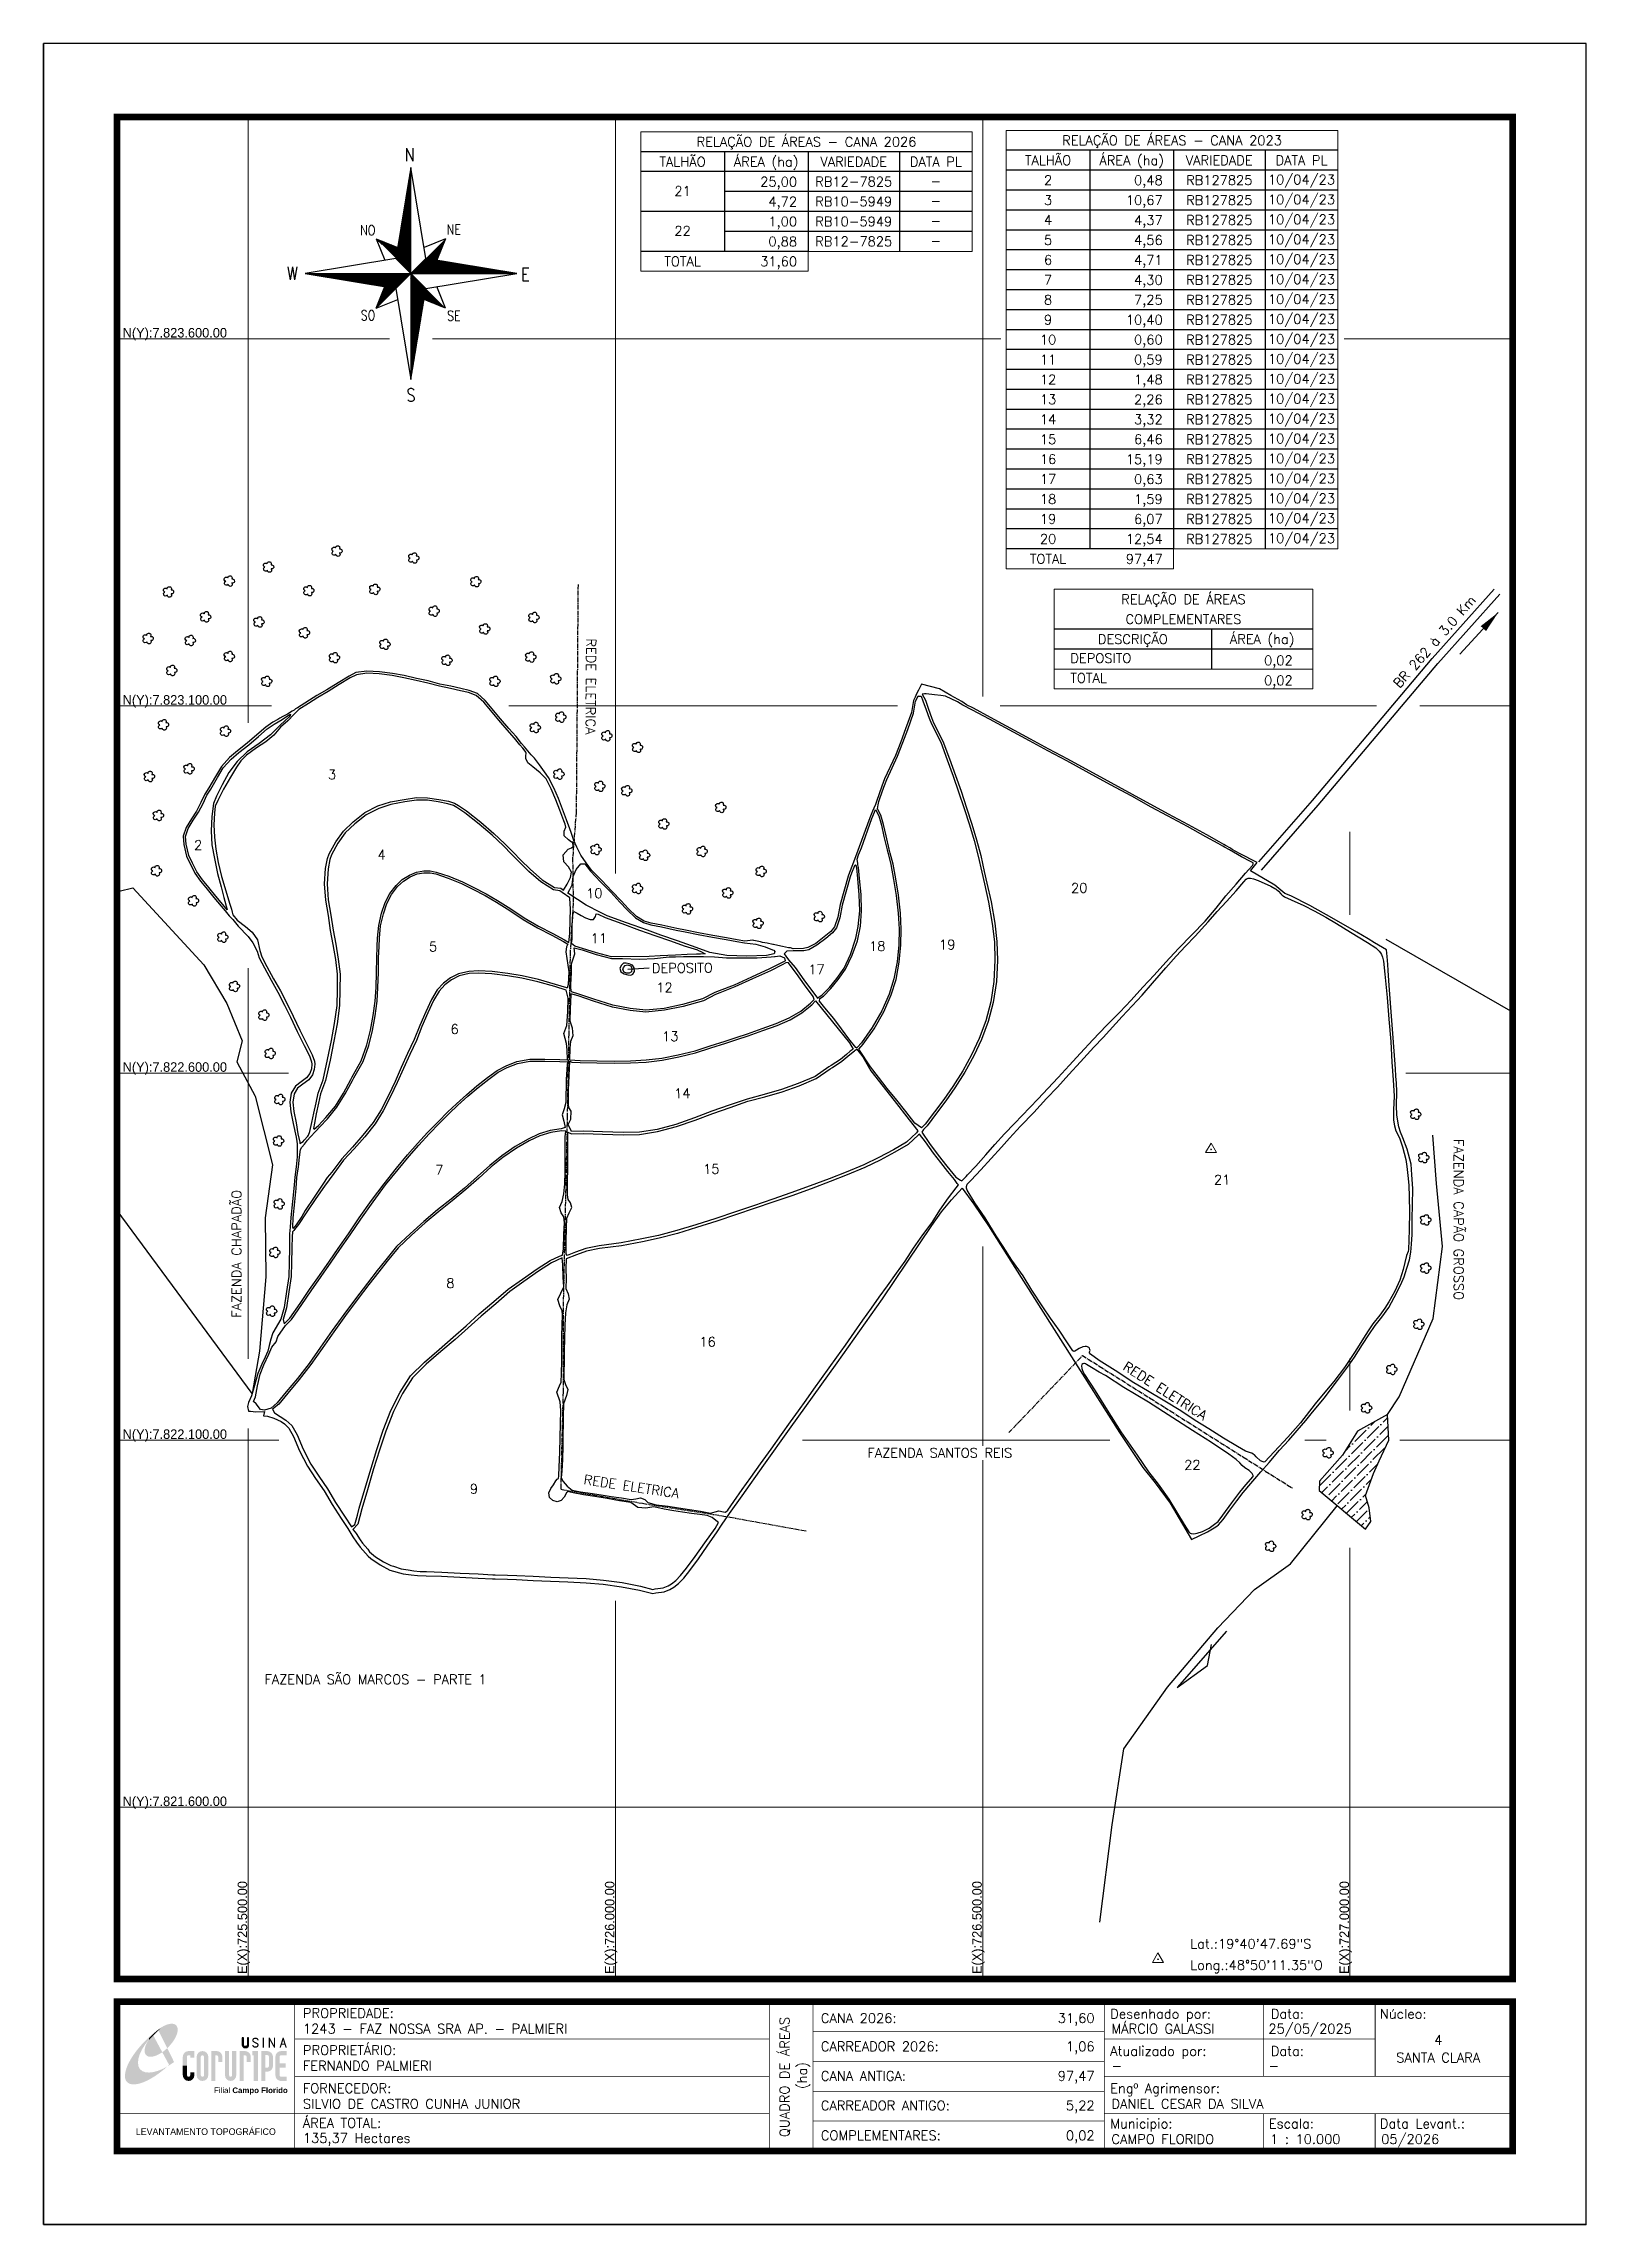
# Model space of a CAD drawing. Extents: x 725222 to 727322, y 7821032 to 7824002.
import ezdxf
from ezdxf.enums import TextEntityAlignment as Align

# ---------------------------------------------------------------- set-up
doc = ezdxf.new("R2010")
doc.units = 0
doc.header["$MEASUREMENT"] = 0
for name, pattern in [('CENTER2', [1.125, 0.75, -0.125, 0.125, -0.125]), ('CONTINUO', [0]), ('LIN0', [0])]:
    doc.linetypes.add(name, pattern=pattern)
for name, color, linetype, lineweight in [('0114001243', 1, 'Continuous', 25), ('MALHA', 8, 'Continuous', 9), ('TEXTO_DIVERSOS', 7, 'Continuous', 5)]:
    doc.layers.add(name, color=color, linetype=linetype, lineweight=lineweight)
for name, color, linetype in [('0114001243002', 5, 'Continuous'), ('0114001243003', 5, 'Continuous'), ('0114001243004', 5, 'Continuous'), ('0114001243005', 5, 'Continuous'), ('0114001243006', 5, 'Continuous'), ('0114001243007', 5, 'Continuous'), ('0114001243008', 5, 'Continuous'), ('0114001243009', 5, 'Continuous'), ('0114001243010', 5, 'Continuous'), ('0114001243011', 5, 'Continuous'), ('0114001243012', 5, 'Continuous'), ('0114001243013', 5, 'Continuous'), ('0114001243014', 5, 'Continuous'), ('0114001243015', 5, 'Continuous'), ('0114001243016', 5, 'Continuous'), ('0114001243017', 5, 'Continuous'), ('0114001243018', 5, 'Continuous'), ('0114001243019', 5, 'Continuous'), ('0114001243020', 5, 'Continuous'), ('0114001243021', 5, 'Continuous'), ('0114001243022', 5, 'Continuous'), ('_SIMBOLO ARVORE', 118, 'Continuous'), ('CERCA', 56, 'CONTINUO'), ('CURSOS_D_AGUA', 5, 'Continuous'), ('DEPOSITO', 7, 'Continuous'), ('ESTRADA', 1, 'Continuous'), ('MARGEM', 7, 'CONTINUO'), ('QUADRO_DE_AREAS_CANA_2023', 7, 'Continuous'), ('QUADRO_DE_AREAS_COMPLEMENTARES', 7, 'Continuous'), ('REDE_DE_LUZ', 6, 'Continuous'), ('SETA_NORTE', 3, 'Continuous'), ('texto', 7, 'Continuous'), ('TEXTO CONFRONTANTES', 7, 'Continuous'), ('TEXTO_NUN_TAL', 7, 'Continuous')]:
    doc.layers.add(name, color=color, linetype=linetype)
doc.styles.add('ARIAL', font='arial.ttf')
doc.styles.add('ROMANS', font='romans')
doc.styles.add('Simplex', font='simplex.shx')
doc.dimstyles.new('ISO-25', dxfattribs={"dimtxt": 2.5, "dimasz": 2.5, "dimexe": 1.25, "dimexo": 0.625, "dimtad": 1, "dimtxsty": 'Standard', "dimcen": 2.5, "dimadec": 0, "dimazin": 0, "dimtfac": 1, "dimtmove": 0, "dimatfit": 3, "dimfxl": 0, "dimarcsym": 0})

msp = doc.modelspace()

# ---------------------------------------------------------------- texts
at = {"layer": 'MALHA'}
for s, p in [('N(Y):7.823.600.00', (725329.2, 7823597.8)), ('N(Y):7.823.100.00', (725329.2, 7823097.8)), ('N(Y):7.822.600.00', (725329.2, 7822597.8)), ('N(Y):7.822.100.00', (725329.2, 7822097.8)), ('N(Y):7.821.600.00', (725329.2, 7821597.8))]:
    msp.add_text(s, height=13, dxfattribs=at).set_placement(p, align=Align.BOTTOM_LEFT)
for s, p in [('E(X):725.500.00', (725502.6, 7821372.9)), ('E(X):726.000.00', (726002.6, 7821372.9)), ('E(X):726.500.00', (726502.6, 7821372.9)), ('E(X):727.000.00', (727002.6, 7821372.9))]:
    msp.add_text(s, height=13, rotation=90, dxfattribs=at).set_placement(p, align=Align.BOTTOM_LEFT)
at = {"layer": 'MARGEM', "color": 7, "linetype": 'Continuous', "lineweight": 9, "style": 'Simplex'}
for s, p in [('PROPRIEDADE:', (725574.6, 7821326.2)), ('Desenhado por:', (726673.6, 7821325.2)), ('Data:', (726892.2, 7821325.2)), ('Núcleo:', (727040.7, 7821325.2)), ('PROPRIETÁRIO:', (725574.6, 7821275.8)), ('Atualizado por:', (726673.6, 7821274.6)), ('Data:', (726892.2, 7821274.6)), ('FORNECEDOR:', (725574.6, 7821223.9)), ('Engº Agrimensor:', (726673.6, 7821223.9)), ('ÁREA TOTAL:', (725574.6, 7821176.6)), ('Municipio:', (726673.6, 7821175.8)), ('Escala:', (726889.6, 7821175.8)), ('Data Levant.:', (727040.7, 7821175.8))]:
    msp.add_text(s, height=13, dxfattribs=at).set_placement(p, align=Align.TOP_LEFT)
at = {"layer": 'MARGEM', "color": 7, "linetype": 'Continuous', "style": 'Simplex'}
for s, p in [('CANA 2026:', (726279.6, 7821319.4)), ('1243 - FAZ NOSSA SRA AP. - PALMIERI', (725574.6, 7821305)), ('MÁRCIO GALASSI', (726675.2, 7821305)), ('25/05/2025', (726888.9, 7821305)), ('CARREADOR 2026:', (726279.6, 7821280.9)), ('FERNANDO PALMIERI', (725574.6, 7821254.6)), ('CANA ANTIGA:', (726279.6, 7821240.6)), ('-', (726675.2, 7821254.6)), ('-', (726888.9, 7821254.6)), ('SILVIO DE CASTRO CUNHA JUNIOR ', (725574.6, 7821202.7)), ('CARREADOR ANTIGO:', (726279.6, 7821200.4)), ('DANIEL CESAR DA SILVA', (726675.2, 7821202.7)), ('135,37 Hectares', (725574.6, 7821156.1)), ('COMPLEMENTARES:', (726279.6, 7821159.7)), ('CAMPO FLORIDO', (726675.2, 7821154.6)), ('1 : 10.000', (726891.3, 7821154.6)), ('05/2026', (727042.4, 7821154.6))]:
    msp.add_text(s, height=13, dxfattribs=at).set_placement(p, align=Align.TOP_LEFT)
for s, p in [('31,60', (726652.3, 7821319.4)), ('1,06', (726652.3, 7821280.9)), ('97,47', (726652.3, 7821240.6)), ('5,22', (726652.3, 7821200.4)), ('0,02', (726652.3, 7821159.7))]:
    msp.add_text(s, height=13, dxfattribs=at).set_placement(p, align=Align.TOP_RIGHT)
for s, p in [('QUADRO DE ÁREAS', (726230.3, 7821232.7)), ('(ha)', (726254.1, 7821234.7))]:
    msp.add_text(s, height=13, rotation=90, dxfattribs=at).set_placement(p, align=Align.MIDDLE_CENTER)
for s, p in [('4', (727120.1, 7821283.1)), ('SANTA CLARA', (727120.1, 7821259.1))]:
    msp.add_text(s, height=13, dxfattribs=at).set_placement(p, align=Align.MIDDLE_CENTER)
at = {"layer": 'MARGEM', "color": 7, "linetype": 'ByBlock'}
msp.add_text('LEVANTAMENTO TOPOGRÁFICO', height=9, dxfattribs=at).set_placement((725442.4, 7821158.3), align=Align.MIDDLE_CENTER)
at = {"layer": 'QUADRO_DE_AREAS_CANA_2023', "linetype": 'Continuous', "style": 'Simplex'}
for s, p in [('RELAÇÃO DE ÁREAS - CANA 2026', (726260.1, 7823868.3)), ('RELAÇÃO DE ÁREAS - CANA 2023', (726757.7, 7823870.2)), ('TALHÃO', (726091.4, 7823841.1)), ('ÁREA (ha)', (726205.2, 7823841.1)), ('VARIEDADE', (726324.4, 7823841.1)), ('DATA PL', (726436.2, 7823841.1)), ('TALHÃO', (726589, 7823843.1)), ('ÁREA (ha)', (726702.8, 7823843.1)), ('VARIEDADE', (726822, 7823843.1)), ('DATA PL', (726933.9, 7823843.1)), ('RB12-7825', (726324.4, 7823814)), ('-', (726436.2, 7823814.9)), ('2', (726589, 7823816)), ('RB127825', (726822, 7823816)), ('10/04/23', (726933.9, 7823816.8)), ('21', (726091.4, 7823801.3)), ('RB10-5949', (726324.4, 7823786.9)), ('-', (726436.2, 7823787.7)), ('3', (726589, 7823788.8)), ('RB127825', (726822, 7823788.8)), ('10/04/23', (726933.9, 7823789.7)), ('22', (726091.4, 7823747)), ('RB10-5949', (726324.4, 7823759.7)), ('-', (726436.2, 7823760.6)), ('4', (726589, 7823761.7)), ('RB127825', (726822, 7823761.7)), ('10/04/23', (726933.9, 7823762.6)), ('RB12-7825', (726324.4, 7823732.6)), ('-', (726436.2, 7823733.5)), ('5', (726589, 7823734.5)), ('RB127825', (726822, 7823734.5)), ('10/04/23', (726933.9, 7823735.4)), ('TOTAL', (726091.4, 7823705.4)), ('6', (726589, 7823707.4)), ('RB127825', (726822, 7823707.4)), ('10/04/23', (726933.9, 7823708.3)), ('7', (726589, 7823680.3)), ('RB127825', (726822, 7823680.3)), ('10/04/23', (726933.9, 7823681.1)), ('8', (726589, 7823653.1)), ('RB127825', (726822, 7823653.1)), ('10/04/23', (726933.9, 7823654)), ('10/04/23', (726933.9, 7823626.9)), ('10', (726589, 7823598.8)), ('9', (726589, 7823626)), ('RB127825', (726822, 7823626)), ('RB127825', (726822, 7823598.8)), ('10/04/23', (726933.9, 7823599.7)), ('11', (726589, 7823571.7)), ('RB127825', (726822, 7823571.7)), ('10/04/23', (726933.9, 7823572.6)), ('12', (726589, 7823544.6)), ('RB127825', (726822, 7823544.6)), ('10/04/23', (726933.9, 7823545.4)), ('13', (726589, 7823517.4)), ('RB127825', (726822, 7823517.4)), ('10/04/23', (726933.9, 7823518.3)), ('14', (726589, 7823490.3)), ('RB127825', (726822, 7823490.3)), ('10/04/23', (726933.9, 7823491.2)), ('15', (726589, 7823463.1)), ('RB127825', (726822, 7823463.1)), ('10/04/23', (726933.9, 7823464)), ('16', (726589, 7823436)), ('RB127825', (726822, 7823436)), ('10/04/23', (726933.9, 7823436.9)), ('17', (726589, 7823408.9)), ('RB127825', (726822, 7823408.9)), ('10/04/23', (726933.9, 7823409.7)), ('18', (726589, 7823381.7)), ('RB127825', (726822, 7823381.7)), ('10/04/23', (726933.9, 7823382.6)), ('19', (726589, 7823354.6)), ('RB127825', (726822, 7823354.6)), ('10/04/23', (726933.9, 7823355.5)), ('10/04/23', (726933.9, 7823328.3)), ('TOTAL', (726589, 7823300.3)), ('20', (726589, 7823327.4)), ('RB127825', (726822, 7823327.4))]:
    msp.add_text(s, height=13, dxfattribs=at).set_placement(p, align=Align.MIDDLE_CENTER)
for s, p in [('25,00', (726247.3, 7823807.4)), ('0,48', (726745, 7823809.4)), ('4,72', (726247.3, 7823780.3)), ('10,67', (726745, 7823782.3)), ('1,00', (726247.3, 7823753.2)), ('4,37', (726745, 7823755.1)), ('0,88', (726247.3, 7823726)), ('4,56', (726745, 7823728)), ('31,60', (726247.3, 7823698.9)), ('4,71', (726745, 7823700.8)), ('4,30', (726745, 7823673.7)), ('7,25', (726745, 7823646.6)), ('10,40', (726745, 7823619.4)), ('0,60', (726745, 7823592.3)), ('0,59', (726745, 7823565.1)), ('1,48', (726745, 7823538)), ('2,26', (726745, 7823510.8)), ('3,32', (726745, 7823483.7)), ('6,46', (726745, 7823456.6)), ('15,19', (726745, 7823429.4)), ('0,63', (726745, 7823402.3)), ('1,59', (726745, 7823375.1)), ('6,07', (726745, 7823348)), ('97,47', (726745, 7823293.7)), ('12,54', (726745, 7823320.9))]:
    msp.add_text(s, height=13, dxfattribs=at).set_placement(p, align=Align.RIGHT)
at = {"layer": 'QUADRO_DE_AREAS_COMPLEMENTARES', "linetype": 'Continuous', "style": 'Simplex'}
for s, p in [('RELAÇÃO DE ÁREAS', (726773.2, 7823245.2)), ('COMPLEMENTARES', (726773.2, 7823218.1)), ('DESCRIÇÃO', (726704.3, 7823190.9)), ('ÁREA (ha)', (726880.4, 7823190.9))]:
    msp.add_text(s, height=13, dxfattribs=at).set_placement(p, align=Align.MIDDLE_CENTER)
for s, p in [('DEPOSITO', (726619.3, 7823165.1)), ('TOTAL', (726619.3, 7823138))]:
    msp.add_text(s, height=13, dxfattribs=at).set_placement(p, align=Align.MIDDLE_LEFT)
for p in [(726922, 7823155.5), (726922, 7823128.3)]:
    msp.add_text('0,02', height=13, dxfattribs=at).set_placement(p, align=Align.RIGHT)
at = {"layer": 'texto', "linetype": 'ByBlock', "style": 'Simplex'}
for s, p in [('Lat.:19°40\'47.69"S', (726782.4, 7821407.6)), ('Long.:48°50\'11.35"O', (726782.4, 7821378.6))]:
    msp.add_text(s, height=13, dxfattribs=at).set_placement(p)
at = {"layer": 'TEXTO CONFRONTANTES', "linetype": 'Continuous', "style": 'Simplex'}
for s, rotation, p in [('FAZENDA CAPÃO GROSSO ', 270, (727141.5, 7822510.2)), ('FAZENDA CHAPADÃO ', 90, (725490.7, 7822266.5))]:
    msp.add_text(s, height=13, rotation=rotation, dxfattribs=at).set_placement(p)
for s, p in [('FAZENDA SANTOS REIS', (726343, 7822076.2)), ('FAZENDA SÃO MARCOS - PARTE 1', (725522.2, 7821767.7))]:
    msp.add_text(s, height=13, dxfattribs=at).set_placement(p)
at = {"layer": 'TEXTO_DIVERSOS', "linetype": 'Continuous', "style": 'Simplex'}
for s, rotation, p in [('BR 262 à 3.0 Km', 48.8562, (727067.5, 7823123.3)), ('REDE ELETRICA', 269.52, (725960.6, 7823192.1)), ('DEPOSITO', 0.4225, (726049.6, 7822736.3)), ('REDE ELETRICA', 327.418, (726689.6, 7822197.1)), ('REDE ELETRICA', 351.444, (725956.2, 7822040.3))]:
    msp.add_text(s, height=13, rotation=rotation, dxfattribs=at).set_placement(p)
at = {"layer": 'TEXTO_NUN_TAL', "linetype": 'Continuous', "style": 'Simplex'}
for s, p in [('3', (725608.7, 7823000)), ('2', (725426.4, 7822903.9)), ('4', (725676.2, 7822890.8)), ('10', (725960.2, 7822838.2)), ('20', (726620.3, 7822845.5)), ('5', (725746.3, 7822765.6)), ('11', (725966.4, 7822777)), ('18', (726345.4, 7822766.2)), ('19', (726440.6, 7822768.3)), ('17', (726262.6, 7822734.5)), ('12', (726055.6, 7822709.9)), ('6', (725775.6, 7822653.4)), ('13', (726063.6, 7822643.5)), ('14', (726080, 7822565.8)), ('15', (726119.5, 7822462.8)), ('7', (725754.9, 7822461.7)), ('21', (726814.9, 7822448.1)), ('8', (725769.9, 7822307.3)), ('16', (726114.3, 7822227.4)), ('22', (726774.3, 7822059.8)), ('9', (725801.9, 7822027.3))]:
    msp.add_text(s, height=13, rotation=0.4225, dxfattribs=at).set_placement(p)

# ---------------------------------------------------------------- blocks, each defined once
blk = doc.blocks.new('A$C309442C0')
at = {"layer": 'SETA_NORTE', "linetype": 'Continuous'}
h = blk.add_hatch(dxfattribs=at)
h.set_pattern_fill('ANSI31', color=256, scale=0.1375, angle=-90, style=0)
h.set_pattern_definition([(315, (-215853.3434, 13873.16845), (0.3086963042, 0.3086963042), [])])
h.paths.add_polyline_path([(73.5, 97.4), (74.7, 104.9), (60, 110.8)])
h = blk.add_hatch(dxfattribs=at)
h.set_pattern_fill('ANSI31', color=256, scale=0.1375, angle=180, style=0)
h.set_pattern_definition([(225, (13869.59828, 216024.21475), (0.3086963042, -0.3086963042), [])])
h.paths.add_polyline_path([(93.8, 97.4), (101.4, 96.2), (107.3, 110.8)])
h = blk.add_hatch(dxfattribs=at)
h.set_pattern_fill('ANSI31', color=256, scale=0.1375, style=0)
h.set_pattern_definition([(45, (-13702.2971, -215849.77324), (-0.3086963042, 0.3086963042), [])])
h.paths.add_polyline_path([(73.5, 77), (65.9, 78.3), (60, 63.6)])
h = blk.add_hatch(dxfattribs=at)
h.set_pattern_fill('ANSI31', color=256, scale=0.1375, angle=90, style=0)
h.set_pattern_definition([(135, (216020.6446, -13698.72693), (-0.3086963042, -0.3086963042), [])])
h.paths.add_polyline_path([(93.8, 77), (92.6, 69.5), (107.3, 63.6)])
for p, q in [((81.6, 146.8), (83.7, 148.9)), ((81.7, 147.6), (83.7, 149.5)), ((81.8, 148.3), (83.7, 150.1)), ((82, 149.1), (83.7, 150.8)), ((82.1, 149.9), (83.7, 151.4)), ((82.2, 150.6), (83.7, 152.1)), ((82.3, 151.4), (83.7, 152.7)), ((82.5, 152.2), (83.7, 153.3)), ((82.6, 152.9), (83.7, 154)), ((82.7, 153.7), (83.7, 154.6)), ((82.9, 154.4), (83.7, 155.2)), ((83, 155.2), (83.7, 155.9)), ((83.1, 156), (83.7, 156.5)), ((83.2, 156.7), (83.7, 157.2)), ((83.4, 157.5), (83.7, 157.8)), ((83.5, 158.3), (83.7, 158.4)), ((83.6, 159), (83.7, 159.1)), ((78.7, 129.3), (83.7, 134.2)), ((78.8, 130), (83.7, 134.9)), ((79, 130.8), (83.7, 135.5)), ((79.1, 131.6), (83.7, 136.1)), ((79.2, 132.3), (83.7, 136.8)), ((79.3, 133.1), (83.7, 137.4)), ((79.5, 133.8), (83.7, 138)), ((79.6, 134.6), (83.7, 138.7)), ((79.7, 135.4), (83.7, 139.3)), ((79.8, 136.1), (83.7, 140)), ((80, 136.9), (83.7, 140.6)), ((80.1, 137.7), (83.7, 141.2)), ((80.2, 138.4), (83.7, 141.9)), ((80.3, 139.2), (83.7, 142.5)), ((80.5, 139.9), (83.7, 143.1)), ((80.6, 140.7), (83.7, 143.8)), ((80.7, 141.5), (83.7, 144.4)), ((80.8, 142.2), (83.7, 145)), ((81, 143), (83.7, 145.7)), ((81.1, 143.8), (83.7, 146.3)), ((81.2, 144.5), (83.7, 147)), ((81.3, 145.3), (83.7, 147.6)), ((81.5, 146.1), (83.7, 148.2)), ((75.7, 111), (83.7, 118.9)), ((75.8, 111.7), (83.7, 119.6)), ((75.9, 112.5), (83.7, 120.2)), ((76.1, 113.3), (83.7, 120.8)), ((76.2, 114), (83.7, 121.5)), ((76.3, 114.8), (83.7, 122.1)), ((76.4, 115.5), (83.7, 122.8)), ((76.6, 116.3), (83.7, 123.4)), ((76.7, 117.1), (83.7, 124)), ((76.8, 117.8), (83.7, 124.7)), ((76.9, 118.6), (83.7, 125.3)), ((77.1, 119.4), (83.7, 125.9)), ((77.2, 120.1), (83.7, 126.6)), ((77.3, 120.9), (83.7, 127.2)), ((77.4, 121.6), (83.7, 127.8)), ((77.6, 122.4), (83.7, 128.5)), ((77.7, 123.2), (83.7, 129.1)), ((77.8, 123.9), (83.7, 129.8)), ((78, 124.7), (83.7, 130.4)), ((78.1, 125.5), (83.7, 131)), ((78.2, 126.2), (83.7, 131.7)), ((78.3, 127), (83.7, 132.3)), ((78.5, 127.7), (83.7, 132.9)), ((78.6, 128.5), (83.7, 133.6)), ((60, 110.8), (74.7, 104.9)), ((60, 110.8), (65.9, 96.2)), ((73.5, 97.3), (83.7, 107.5)), ((73.6, 98), (83.7, 108.1)), ((73.7, 98.8), (83.7, 108.7)), ((73.8, 99.5), (83.7, 109.4)), ((73.8, 97), (83.7, 106.8)), ((73.9, 100.3), (83.7, 110)), ((74.1, 101.1), (83.7, 110.6)), ((74.2, 101.8), (83.7, 111.3)), ((74.2, 96.7), (83.7, 106.2)), ((74.3, 102.6), (83.7, 111.9)), ((74.4, 103.3), (83.7, 112.6)), ((74.5, 96.4), (83.7, 105.6)), ((74.6, 104.1), (83.7, 113.2)), ((74.7, 104.9), (83.7, 113.8)), ((74.8, 105.6), (83.7, 114.5)), ((74.8, 96.1), (83.7, 104.9)), ((74.9, 106.4), (83.7, 115.1)), ((75.1, 107.2), (83.7, 115.7)), ((75.1, 95.7), (83.7, 104.3)), ((75.2, 107.9), (83.7, 116.4)), ((75.3, 108.7), (83.7, 117)), ((75.4, 109.4), (83.7, 117.7)), ((75.6, 110.2), (83.7, 118.3)), ((107.3, 110.8), (92.6, 104.9)), ((107.3, 110.8), (101.4, 96.2)), ((75.4, 95.4), (83.7, 103.6)), ((75.8, 95.1), (83.7, 103)), ((76.1, 94.8), (83.7, 102.4)), ((76.4, 94.5), (83.7, 101.7)), ((76.7, 94.2), (83.7, 101.1)), ((77, 93.8), (83.7, 100.5)), ((77.4, 93.5), (83.7, 99.8)), ((77.7, 93.2), (83.7, 99.2)), ((78, 92.9), (83.7, 98.5)), ((78.3, 92.6), (83.7, 97.9)), ((78.6, 92.2), (83.7, 97.3)), ((78.9, 91.9), (83.7, 96.6)), ((79.3, 91.6), (83.7, 96)), ((79.6, 91.3), (83.7, 95.4)), ((79.9, 91), (83.7, 94.7)), ((80.2, 90.7), (83.7, 94.1)), ((80.5, 90.3), (83.7, 93.4)), ((80.9, 90), (83.7, 92.8)), ((81.2, 89.7), (83.7, 92.2)), ((81.5, 89.4), (83.7, 91.5)), ((81.8, 89.1), (83.7, 90.9)), ((82.1, 88.7), (83.7, 90.3)), ((82.4, 88.4), (83.7, 89.6)), ((83.8, 87.2), (94, 97.4)), ((84.4, 87.2), (94.5, 97.3)), ((85.1, 87.2), (95.1, 97.2)), ((85.7, 87.2), (95.6, 97.1)), ((86.3, 87.2), (96.2, 97)), ((87, 87.2), (96.7, 96.9)), ((87.6, 87.2), (97.2, 96.9)), ((88.3, 87.2), (97.8, 96.8)), ((88.9, 87.2), (98.3, 96.7)), ((89.5, 87.2), (98.9, 96.6)), ((90.2, 87.2), (99.4, 96.5)), ((90.8, 87.2), (100, 96.4)), ((91.4, 87.2), (100.5, 96.3)), ((92.1, 87.2), (101.1, 96.2)), ((92.7, 87.2), (101.6, 96.1)), ((93.4, 87.2), (102.2, 96)), ((94, 87.2), (102.7, 96)), ((94.6, 87.2), (103.3, 95.9)), ((95.3, 87.2), (103.8, 95.8)), ((95.9, 87.2), (104.4, 95.7)), ((96.5, 87.2), (104.9, 95.6)), ((97.2, 87.2), (105.5, 95.5)), ((97.8, 87.2), (106, 95.4)), ((98.4, 87.2), (106.5, 95.3)), ((99.1, 87.2), (107.1, 95.2)), ((99.7, 87.2), (107.6, 95.1)), ((100.4, 87.2), (108.2, 95.1)), ((101, 87.2), (108.7, 95)), ((101.6, 87.2), (109.3, 94.9)), ((102.3, 87.2), (109.8, 94.8)), ((102.9, 87.2), (110.4, 94.7)), ((103.5, 87.2), (110.9, 94.6)), ((104.2, 87.2), (111.5, 94.5)), ((104.8, 87.2), (112, 94.4)), ((105.5, 87.2), (112.6, 94.3)), ((106.1, 87.2), (113.1, 94.2)), ((106.7, 87.2), (113.7, 94.1)), ((107.4, 87.2), (114.2, 94.1)), ((108, 87.2), (114.8, 94)), ((108.6, 87.2), (115.3, 93.9)), ((109.3, 87.2), (115.8, 93.8)), ((109.9, 87.2), (116.4, 93.7)), ((110.6, 87.2), (116.9, 93.6)), ((111.2, 87.2), (117.5, 93.5)), ((111.8, 87.2), (118, 93.4)), ((112.5, 87.2), (118.6, 93.3)), ((113.1, 87.2), (119.1, 93.2)), ((113.7, 87.2), (119.7, 93.2)), ((114.4, 87.2), (120.2, 93.1)), ((115, 87.2), (120.8, 93)), ((115.6, 87.2), (121.3, 92.9)), ((116.3, 87.2), (121.9, 92.8)), ((116.9, 87.2), (122.4, 92.7)), ((117.6, 87.2), (123, 92.6)), ((118.2, 87.2), (123.5, 92.5)), ((118.8, 87.2), (124, 92.4)), ((119.5, 87.2), (124.6, 92.3)), ((120.1, 87.2), (125.1, 92.3)), ((120.7, 87.2), (125.7, 92.2)), ((121.4, 87.2), (126.2, 92.1)), ((122, 87.2), (126.8, 92)), ((122.7, 87.2), (127.3, 91.9)), ((123.3, 87.2), (127.9, 91.8)), ((123.9, 87.2), (128.4, 91.7)), ((124.6, 87.2), (129, 91.6)), ((125.2, 87.2), (129.5, 91.5)), ((125.8, 87.2), (130.1, 91.4)), ((126.5, 87.2), (130.6, 91.4)), ((127.1, 87.2), (131.2, 91.3)), ((127.8, 87.2), (131.7, 91.2)), ((128.4, 87.2), (132.3, 91.1)), ((129, 87.2), (132.8, 91)), ((129.7, 87.2), (133.3, 90.9)), ((130.3, 87.2), (133.9, 90.8)), ((130.9, 87.2), (134.4, 90.7)), ((131.6, 87.2), (135, 90.6)), ((132.2, 87.2), (135.5, 90.5)), ((132.8, 87.2), (136.1, 90.5)), ((133.5, 87.2), (136.6, 90.4)), ((134.1, 87.2), (137.2, 90.3)), ((134.8, 87.2), (137.7, 90.2)), ((135.4, 87.2), (138.3, 90.1)), ((136, 87.2), (138.8, 90)), ((136.7, 87.2), (139.4, 89.9)), ((137.3, 87.2), (139.9, 89.8)), ((137.9, 87.2), (140.5, 89.7)), ((138.6, 87.2), (141, 89.6)), ((139.2, 87.2), (141.6, 89.6)), ((139.9, 87.2), (142.1, 89.5)), ((140.5, 87.2), (142.6, 89.4)), ((141.1, 87.2), (143.2, 89.3)), ((141.8, 87.2), (143.7, 89.2)), ((142.4, 87.2), (144.3, 89.1)), ((11.8, 87.2), (11.8, 87.2)), ((12.3, 87.1), (12.4, 87.2)), ((12.9, 87), (13.1, 87.2)), ((13.4, 86.9), (13.7, 87.2)), ((14, 86.8), (14.4, 87.2)), ((14.5, 86.7), (15, 87.2)), ((15.1, 86.6), (15.6, 87.2)), ((15.6, 86.6), (16.3, 87.2)), ((16.2, 86.5), (16.9, 87.2)), ((16.7, 86.4), (17.5, 87.2)), ((17.2, 86.3), (18.2, 87.2)), ((17.8, 86.2), (18.8, 87.2)), ((18.3, 86.1), (19.5, 87.2)), ((18.9, 86), (20.1, 87.2)), ((19.4, 85.9), (20.7, 87.2)), ((20, 85.8), (21.4, 87.2)), ((20.5, 85.7), (22, 87.2)), ((21.1, 85.7), (22.6, 87.2)), ((21.6, 85.6), (23.3, 87.2)), ((22.2, 85.5), (23.9, 87.2)), ((22.7, 85.4), (24.6, 87.2)), ((23.3, 85.3), (25.2, 87.2)), ((23.8, 85.2), (25.8, 87.2)), ((24.4, 85.1), (26.5, 87.2)), ((24.9, 85), (27.1, 87.2)), ((25.5, 84.9), (27.7, 87.2)), ((26, 84.8), (28.4, 87.2)), ((26.5, 84.8), (29, 87.2)), ((27.1, 84.7), (29.6, 87.2)), ((27.6, 84.6), (30.3, 87.2)), ((28.2, 84.5), (30.9, 87.2)), ((28.7, 84.4), (31.6, 87.2)), ((29.3, 84.3), (32.2, 87.2)), ((29.8, 84.2), (32.8, 87.2)), ((30.4, 84.1), (33.5, 87.2)), ((30.9, 84), (34.1, 87.2)), ((31.5, 83.9), (34.7, 87.2)), ((32, 83.9), (35.4, 87.2)), ((32.6, 83.8), (36, 87.2)), ((33.1, 83.7), (36.7, 87.2)), ((33.7, 83.6), (37.3, 87.2)), ((34.2, 83.5), (37.9, 87.2)), ((34.7, 83.4), (38.6, 87.2)), ((35.3, 83.3), (39.2, 87.2)), ((35.8, 83.2), (39.8, 87.2)), ((36.4, 83.1), (40.5, 87.2)), ((36.9, 83), (41.1, 87.2)), ((37.5, 83), (41.8, 87.2)), ((38, 82.9), (42.4, 87.2)), ((38.6, 82.8), (43, 87.2)), ((39.1, 82.7), (43.7, 87.2)), ((39.7, 82.6), (44.3, 87.2)), ((40.2, 82.5), (44.9, 87.2)), ((40.8, 82.4), (45.6, 87.2)), ((41.3, 82.3), (46.2, 87.2)), ((41.9, 82.2), (46.8, 87.2)), ((42.4, 82.1), (47.5, 87.2)), ((43, 82.1), (48.1, 87.2)), ((43.5, 82), (48.8, 87.2)), ((44, 81.9), (49.4, 87.2)), ((44.6, 81.8), (50, 87.2)), ((45.1, 81.7), (50.7, 87.2)), ((45.7, 81.6), (51.3, 87.2)), ((46.2, 81.5), (51.9, 87.2)), ((46.8, 81.4), (52.6, 87.2)), ((47.3, 81.3), (53.2, 87.2)), ((47.9, 81.2), (53.9, 87.2)), ((48.4, 81.2), (54.5, 87.2)), ((49, 81.1), (55.1, 87.2)), ((49.5, 81), (55.8, 87.2)), ((50.1, 80.9), (56.4, 87.2)), ((50.6, 80.8), (57, 87.2)), ((51.2, 80.7), (57.7, 87.2)), ((51.7, 80.6), (58.3, 87.2)), ((52.3, 80.5), (59, 87.2)), ((52.8, 80.4), (59.6, 87.2)), ((53.3, 80.3), (60.2, 87.2)), ((53.9, 80.3), (60.9, 87.2)), ((54.4, 80.2), (61.5, 87.2)), ((55, 80.1), (62.1, 87.2)), ((55.5, 80), (62.8, 87.2)), ((56.1, 79.9), (63.4, 87.2)), ((56.6, 79.8), (64, 87.2)), ((57.2, 79.7), (64.7, 87.2)), ((57.7, 79.6), (65.3, 87.2)), ((58.3, 79.5), (66, 87.2)), ((58.8, 79.4), (66.6, 87.2)), ((59.4, 79.4), (67.2, 87.2)), ((59.9, 79.3), (67.9, 87.2)), ((83.7, 87.2), (60, 63.6)), ((60, 63.6), (65.9, 78.3)), ((60.5, 79.2), (68.5, 87.2)), ((61, 79.1), (69.1, 87.2)), ((61.5, 79), (69.8, 87.2)), ((62.1, 78.9), (70.4, 87.2)), ((62.6, 78.8), (71.1, 87.2)), ((63.2, 78.7), (71.7, 87.2)), ((63.7, 78.6), (72.3, 87.2)), ((64.3, 78.5), (73, 87.2)), ((64.8, 78.4), (73.6, 87.2)), ((65.4, 78.4), (74.2, 87.2)), ((65.9, 78.3), (74.9, 87.2)), ((66.5, 78.2), (75.5, 87.2)), ((67, 78.1), (76.2, 87.2)), ((67.6, 78), (76.8, 87.2)), ((68.1, 77.9), (77.4, 87.2)), ((68.7, 77.8), (78.1, 87.2)), ((69.2, 77.7), (78.7, 87.2)), ((69.8, 77.6), (79.3, 87.2)), ((70.3, 77.5), (80, 87.2)), ((70.8, 77.5), (80.6, 87.2)), ((71.4, 77.4), (81.2, 87.2)), ((71.9, 77.3), (81.9, 87.2)), ((72.5, 77.2), (82.5, 87.2)), ((73, 77.1), (83.2, 87.2)), ((82.8, 88.1), (83.7, 89)), ((83.1, 87.8), (83.7, 88.4)), ((83.4, 87.5), (83.7, 87.7)), ((83.7, 87.1), (83.7, 87.1)), ((83.7, 86.4), (84, 86.8)), ((83.7, 85.8), (84.4, 86.5)), ((83.7, 85.2), (84.7, 86.2)), ((83.7, 84.5), (85, 85.9)), ((83.7, 83.9), (85.3, 85.6)), ((83.7, 83.3), (85.6, 85.2)), ((83.7, 82.6), (86, 84.9)), ((83.7, 82), (86.3, 84.6)), ((83.7, 81.3), (86.6, 84.3)), ((83.7, 80.7), (86.9, 84)), ((83.7, 80.1), (87.2, 83.6)), ((83.7, 79.4), (87.5, 83.3)), ((83.7, 78.8), (87.9, 83)), ((83.7, 78.2), (88.2, 82.7)), ((83.7, 77.5), (88.5, 82.4)), ((83.7, 76.9), (88.8, 82.1)), ((83.7, 76.2), (89.1, 81.7)), ((83.7, 75.6), (89.5, 81.4)), ((83.7, 75), (89.8, 81.1)), ((83.7, 74.3), (90.1, 80.8)), ((83.7, 73.7), (90.4, 80.5)), ((83.7, 73.1), (90.7, 80.1)), ((83.7, 72.4), (91, 79.8)), ((83.7, 71.8), (91.4, 79.5)), ((83.7, 71.2), (91.7, 79.2)), ((83.7, 70.5), (92, 78.9)), ((83.7, 69.9), (92.3, 78.5)), ((83.7, 69.2), (92.6, 78.2)), ((83.7, 68.6), (93, 77.9)), ((83.7, 68), (93.3, 77.6)), ((83.7, 67.3), (93.6, 77.3)), ((83.7, 66.7), (93.8, 76.9)), ((83.7, 66.1), (93.7, 76.1)), ((83.7, 65.4), (93.6, 75.3)), ((83.7, 64.8), (93.4, 74.6)), ((107.3, 63.6), (101.4, 78.3)), ((143, 87.2), (144.8, 89)), ((143.7, 87.2), (145.4, 88.9)), ((144.3, 87.2), (145.9, 88.8)), ((144.9, 87.2), (146.5, 88.7)), ((145.6, 87.2), (147, 88.7)), ((146.2, 87.2), (147.6, 88.6)), ((146.9, 87.2), (148.1, 88.5)), ((147.5, 87.2), (148.7, 88.4)), ((148.1, 87.2), (149.2, 88.3)), ((148.8, 87.2), (149.8, 88.2)), ((149.4, 87.2), (150.3, 88.1)), ((150, 87.2), (150.8, 88)), ((150.7, 87.2), (151.4, 87.9)), ((151.3, 87.2), (151.9, 87.8)), ((152, 87.2), (152.5, 87.8)), ((152.6, 87.2), (153, 87.7)), ((153.2, 87.2), (153.6, 87.6)), ((153.9, 87.2), (154.1, 87.5)), ((154.5, 87.2), (154.7, 87.4)), ((155.1, 87.2), (155.2, 87.3)), ((60, 63.6), (74.7, 69.5)), ((83.7, 64.1), (93.3, 73.8)), ((83.7, 63.5), (93.2, 73)), ((83.7, 62.9), (93.1, 72.3)), ((83.7, 62.2), (92.9, 71.5)), ((83.7, 61.6), (92.8, 70.8)), ((83.7, 61), (92.7, 70)), ((83.7, 60.3), (92.6, 69.2)), ((83.7, 59.7), (92.4, 68.5)), ((83.7, 59), (92.3, 67.7)), ((83.7, 58.4), (92.2, 66.9)), ((83.7, 57.8), (92.1, 66.2)), ((83.7, 57.1), (91.9, 65.4)), ((83.7, 56.5), (91.8, 64.7)), ((83.7, 55.9), (91.7, 63.9)), ((83.7, 55.2), (91.6, 63.1)), ((83.7, 54.6), (91.4, 62.4)), ((83.7, 54), (91.3, 61.6)), ((83.7, 53.3), (91.2, 60.8)), ((83.7, 52.7), (91.1, 60.1)), ((107.3, 63.6), (92.6, 69.5)), ((83.7, 52), (90.9, 59.3)), ((83.7, 51.4), (90.8, 58.6)), ((83.7, 50.8), (90.7, 57.8)), ((83.7, 50.1), (90.5, 57)), ((83.7, 49.5), (90.4, 56.3)), ((83.7, 48.9), (90.3, 55.5)), ((83.7, 48.2), (90.2, 54.7)), ((83.7, 47.6), (90, 54)), ((83.7, 46.9), (89.9, 53.2)), ((83.7, 46.3), (89.8, 52.5)), ((83.7, 45.7), (89.7, 51.7)), ((83.7, 45), (89.5, 50.9)), ((83.7, 44.4), (89.4, 50.2)), ((83.7, 43.8), (89.3, 49.4)), ((83.7, 43.1), (89.2, 48.6)), ((83.7, 42.5), (89, 47.9)), ((83.7, 41.8), (88.9, 47.1)), ((83.7, 41.2), (88.8, 46.3)), ((83.7, 40.6), (88.7, 45.6)), ((83.7, 39.9), (88.5, 44.8)), ((83.7, 39.3), (88.4, 44.1)), ((83.7, 38.7), (88.3, 43.3)), ((83.7, 38), (88.2, 42.5)), ((83.7, 37.4), (88, 41.8)), ((83.7, 36.8), (87.9, 41)), ((83.7, 36.1), (87.8, 40.2)), ((83.7, 35.5), (87.7, 39.5)), ((83.7, 34.8), (87.5, 38.7)), ((83.7, 34.2), (87.4, 38)), ((83.7, 33.6), (87.3, 37.2)), ((83.7, 32.9), (87.2, 36.4)), ((83.7, 32.3), (87, 35.7)), ((83.7, 31.7), (86.9, 34.9)), ((83.7, 31), (86.8, 34.1)), ((83.7, 30.4), (86.7, 33.4)), ((83.7, 29.7), (86.5, 32.6)), ((83.7, 29.1), (86.4, 31.9)), ((83.7, 28.5), (86.3, 31.1)), ((83.7, 27.8), (86.2, 30.3)), ((83.7, 27.2), (86, 29.6)), ((83.7, 26.6), (85.9, 28.8)), ((83.7, 25.9), (85.8, 28)), ((83.7, 25.3), (85.6, 27.3)), ((83.7, 24.6), (85.5, 26.5)), ((83.7, 24), (85.4, 25.8)), ((83.7, 23.4), (85.3, 25)), ((83.7, 22.7), (85.1, 24.2)), ((83.7, 22.1), (85, 23.5)), ((83.7, 21.5), (84.9, 22.7)), ((83.7, 20.8), (84.8, 21.9)), ((83.7, 20.2), (84.6, 21.2)), ((83.7, 19.6), (84.5, 20.4)), ((83.7, 18.9), (84.4, 19.7)), ((83.7, 18.3), (84.3, 18.9)), ((83.7, 17.6), (84.1, 18.1)), ((83.7, 17), (84, 17.4)), ((83.7, 16.4), (83.9, 16.6)), ((83.7, 15.7), (83.8, 15.8))]:
    blk.add_line(p, q, dxfattribs=at)
blk.add_lwpolyline([(93.8, 77), (155.7, 87.2), (93.8, 97.4), (83.7, 159.3), (73.5, 97.4), (11.6, 87.2), (73.5, 77), (83.7, 15.1)], close=True, dxfattribs=at)
for points in [[(83.7, 87.2), (83.7, 159.3)], [(83.7, 87.2), (73.5, 97.4)], [(83.7, 87.2), (93.8, 97.4)], [(11.6, 87.2), (155.7, 87.2)], [(83.7, 87.2), (73.5, 77)], [(83.7, 87.2), (93.8, 77)], [(83.7, 87.2), (83.7, 15.1)]]:
    blk.add_lwpolyline(points, dxfattribs=at)
at = {"layer": 'SETA_NORTE', "color": 7, "lineweight": 30, "style": 'ROMANS', "width": 0.8}
for s, height, p in [('N ', 8.94, (79.5, 163.6)), ('NO', 6.88, (49.1, 113.2)), ('NE', 6.87, (108, 113.7)), ('W', 8.94, (-0.7, 82.9)), ('E', 8.94, (158.6, 82.1)), ('SO', 6.88, (49.5, 55.3)), ('SE', 6.87, (108.3, 55)), ('S', 8.94, (80.6, 0))]:
    blk.add_text(s, height=height, dxfattribs=at).set_placement(p)
blk = doc.blocks.new('A$C78F83FB3')
at = {"layer": 'MARGEM'}
h = blk.add_hatch(color=20, dxfattribs=at)
edge = h.paths.add_edge_path()
edge.add_ellipse((19.49, 23.77), major_axis=(-6.68, -6.67), ratio=0.469426, start_angle=292.73277, end_angle=601.25787)
edge.add_ellipse((22.83, 22.05), major_axis=(12.64, 11.29), ratio=0.457614, start_angle=79.90686, end_angle=107.91393)
edge = h.paths.add_edge_path()
edge.add_ellipse((18.28, 18.7), major_axis=(13.95, 13.59), ratio=0.386848, start_angle=63.96117, end_angle=264.59932)
edge.add_ellipse((22.83, 22.05), major_axis=(12.64, 11.29), ratio=0.457614, start_angle=107.91393, end_angle=245.11815, ccw=False)
edge.add_ellipse((19.49, 23.77), major_axis=(-6.68, -6.67), ratio=0.469426, start_angle=241.25787, end_angle=292.73277, ccw=False)
for color, points in [(20, [(15.46, 26.12), (14.17, 24.81), (14.06, 24.24), (14.39, 23.97), (14.67, 24.54), (19.47, 29.32), (18.48, 28.66), (17.31, 27.78)]), (7, [(58.42, 24.9), (57.9, 24.9), (57.9, 21.73, -0.414214), (57.15, 20.98), (56.84, 20.98, -0.414214), (56.09, 21.73), (56.09, 24.9), (55.57, 24.9), (55.57, 21.73, 0.414214), (56.84, 20.46), (57.15, 20.46, 0.414214), (58.42, 21.73)]), (7, [(61.7, 24.9), (61.23, 24.9, 0.396318), (60.04, 23.78), (60.04, 23.72, 0.151912), (60.39, 22.97), (60.46, 22.92), (62.18, 22), (62.85, 21.83, 0.12407), (62.51, 22.42), (60.75, 23.36, -0.13192), (60.56, 23.77, -0.385578), (61.23, 24.37), (61.7, 24.37, -0.414214), (62.37, 23.7), (62.89, 23.7, 0.414214)]), (7, [(62.37, 23.7), (62.89, 23.7, 0.414214), (61.7, 24.9), (61.23, 24.9, 0.396318), (60.04, 23.78), (60.04, 23.72, 0.151912), (60.39, 22.97), (60.46, 22.92), (62.18, 22), (62.18, 22, -0.131921), (62.37, 21.59, -0.385578), (61.7, 20.98), (61.23, 20.98, -0.414214), (60.56, 21.65), (60.04, 21.65, 0.414214), (61.23, 20.46), (61.7, 20.46, 0.402546), (62.89, 21.61, 0.165292), (62.51, 22.42), (60.75, 23.36, -0.13192), (60.56, 23.77, -0.385578), (61.23, 24.37), (61.7, 24.37, -0.414214)]), (7, [(30.97, 12.46), (29.13, 12.46), (29.13, 8.21, 1), (34.29, 8.21), (34.29, 9.41), (32.45, 9.41), (32.45, 8.21, -1), (30.97, 8.21)])]:
    blk.add_hatch(color=color, dxfattribs=at).paths.add_polyline_path(points)
h = blk.add_hatch(color=7, dxfattribs=at)
h.paths.add_polyline_path([(65.24, 24.9), (64.72, 24.9), (64.72, 20.46), (65.24, 20.46)])
h.paths.add_polyline_path([(67.38, 20.46), (67.9, 20.46), (67.9, 23.74), (69.74, 20.46), (70.23, 20.46), (70.23, 24.9), (69.71, 24.9), (69.71, 21.58), (67.85, 24.9), (67.38, 24.9)])
h.paths.add_polyline_path([(72.17, 20.46), (72.72, 20.46), (73.14, 21.73), (74.49, 21.73), (74.9, 20.46), (75.45, 20.46), (74, 24.9), (73.62, 24.9)])
h.paths.add_polyline_path([(73.81, 23.8), (74.32, 22.25), (73.31, 22.25)], flags=16)
h = blk.add_hatch(color=7, dxfattribs=at)
h.paths.add_polyline_path([(31.71, 18.93, 0.414214), (29.13, 16.35), (29.13, 12.46), (30.97, 12.46), (30.97, 16.35, -0.414214), (31.71, 17.09), (32.45, 17.09), (32.45, 16.02), (34.29, 16.02), (34.29, 18.93)])
h.paths.add_polyline_path([(44.15, 17.09, -0.414214), (44.89, 16.35), (44.89, 14.1), (46.72, 14.1), (46.72, 16.17, 0.433937), (44.15, 18.93), (41.77, 18.93), (41.77, 12.46), (43.61, 12.46), (43.61, 17.09)])
h.paths.add_polyline_path([(43.61, 12.46), (41.77, 12.46), (41.77, 5.62), (43.61, 5.62)])
h.paths.add_polyline_path([(47.92, 12.46), (49.75, 12.46), (49.75, 18.93), (47.92, 18.93)])
h.paths.add_polyline_path([(52.91, 18.93), (51.08, 18.93), (51.08, 12.46), (52.91, 12.46)])
h.paths.add_polyline_path([(51.08, 8.12, -1), (49.75, 8.12), (49.75, 12.46), (47.92, 12.46), (47.92, 8.12, 1), (52.91, 8.12), (52.91, 12.46), (51.08, 12.46)])
h.paths.add_polyline_path([(54.41, 12.46), (56.25, 12.46), (56.25, 17.09), (56.79, 17.09, -0.414214), (57.53, 16.35), (57.53, 14.1), (59.36, 14.1), (59.36, 16.17, 0.433937), (56.79, 18.93), (54.41, 18.93)])
h.paths.add_polyline_path([(56.25, 12.46), (54.41, 12.46), (54.41, 5.62), (56.25, 5.62)])
h.paths.add_polyline_path([(60.73, 12.46), (62.58, 12.46), (62.58, 18.93), (60.02, 18.93), (60.02, 17.08), (60.73, 17.08)])
h.paths.add_polyline_path([(62.58, 12.46), (60.73, 12.46), (60.73, 5.62), (62.58, 5.62)])
h.paths.add_polyline_path([(64.06, 12.46), (65.82, 12.46), (65.82, 17.17), (66.66, 17.17, -0.450417), (67.48, 16.25), (67.48, 12.46), (69.24, 12.46, 0.002307), (69.24, 12.48, 0.005282), (69.23, 12.54, -0.000938), (69.23, 12.53), (69.23, 16.17, 0.433937), (66.66, 18.93), (64.06, 18.93)])
h.paths.add_polyline_path([(64.06, 5.62), (65.82, 5.62), (65.82, 9.77), (66.66, 9.77, 0.426056), (69.24, 12.46), (67.48, 12.46), (67.48, 12.45, -0.450417), (66.66, 11.53), (65.82, 11.53), (65.82, 12.46), (64.06, 12.46)])
h.paths.add_polyline_path([(70.37, 12.46), (74.87, 12.46), (74.87, 13.44), (72.21, 13.44), (72.21, 16.35, -0.414214), (72.95, 17.09), (75.38, 17.09), (75.38, 18.93), (72.95, 18.93, 0.414214), (70.37, 16.35)])
h.paths.add_polyline_path([(72.21, 11.62), (74.87, 11.62), (74.87, 12.46), (70.37, 12.46), (70.37, 8.21, 0.414214), (72.95, 5.62), (75.38, 5.62), (75.38, 7.47), (72.95, 7.47, -0.414214), (72.21, 8.21)])
h = blk.add_hatch(color=7, dxfattribs=at)
h.paths.add_polyline_path([(35.29, 16.35), (35.29, 8.21, 1), (40.46, 8.21, 0.016978), (40.45, 8.38), (40.45, 16.17, 0.433937), (37.88, 18.93), (37.87, 18.93, 0.41391)])
h.paths.add_polyline_path([(38.62, 16.35), (38.62, 8.21, -1), (37.13, 8.21), (37.13, 16.35, -1)], flags=16)
at = {"layer": 'MARGEM', "color": 7}
blk.add_lwpolyline([(58.42, 24.9), (57.9, 24.9), (57.9, 21.73, -0.414214), (57.15, 20.98), (56.84, 20.98, -0.414214), (56.09, 21.73), (56.09, 24.9), (55.57, 24.9), (55.57, 21.73, 0.414214), (56.84, 20.46), (57.15, 20.46, 0.414214), (58.42, 21.73), (58.42, 24.9)], format="xyb", close=True, dxfattribs=at)
at = {"layer": 'MARGEM', "color": 252, "insert": (43.05, 2.72), "char_height": 2.5, "width": 33.0271, "attachment_point": 1, "style": 'ARIAL'}
blk.add_mtext('Filial {\\fArial|b1|i0|c0|p34;Campo Florido}', dxfattribs=at)
blk = doc.blocks.new('PONY')
at = {"layer": 'texto', "color": 7, "lineweight": 9, "flags": 128}
blk.add_lwpolyline([(734458.8, 7810309.3), (734469.9, 7810309.3), (734464.3, 7810318.9)], close=True, dxfattribs=at)
at = {"layer": 'texto', "color": 7, "lineweight": 9, "const_width": 0.872, "flags": 128}
blk.add_lwpolyline([(734463.9, 7810312.5, -1), (734464.8, 7810312.5, -1)], format="xyb", close=True, dxfattribs=at)

# ---------------------------------------------------------------- hatches: boundary and pattern name
at = {"linetype": 'Continuous'}
h = msp.add_hatch(dxfattribs=at)
h.set_pattern_fill('ANSI36', color=4, scale=70)
h.paths.add_polyline_path([(726957.9, 7822031.3), (727020.9, 7821978.6), (727028.5, 7821989.4), (727025.9, 7822007.7), (727021, 7822024.6), (727032.1, 7822054.5), (727039.5, 7822071.9), (727052.9, 7822100), (727051.1, 7822134.9), (727010.3, 7822112.5), (726990, 7822079.7), (726958.3, 7822044)])

# ---------------------------------------------------------------- linework, layer by layer
at = {"layer": '0114001243'}
msp.add_lwpolyline([(726873.8, 7822886.9), (726849.8, 7822899), (726839.6, 7822904.5), (726837.4, 7822906.2), (726830.3, 7822910.1), (726828.2, 7822911.4), (726822, 7822914.9), (726805.1, 7822924.2), (726780.2, 7822937.9), (726752.9, 7822952.6), (726704.1, 7822979.3), (726675.1, 7822995.1), (726616, 7823027.5), (726590, 7823041.2), (726565.2, 7823054.9), (726510.4, 7823084.4), (726487.3, 7823096.8), (726478, 7823101.5), (726471.5, 7823105.9), (726456.5, 7823114.1), (726441.3, 7823123.2), (726416.8, 7823129.6), (726412.6, 7823121.6), (726409.8, 7823116.4), (726408, 7823111.9), (726405.8, 7823107.2), (726402.9, 7823090.9), (726395.1, 7823069), (726388.6, 7823051.3), (726381.1, 7823032.5), (726366.5, 7823000.9), (726362.5, 7822990.5), (726355.2, 7822970), (726353.9, 7822965.9), (726351.6, 7822960.8), (726349.8, 7822956.6), (726346.4, 7822947.7), (726332, 7822907.9), (726328.3, 7822898.2), (726326, 7822892.1), (726322.8, 7822883.5), (726318.7, 7822873.3), (726316.8, 7822868.1), (726305.8, 7822829.5), (726302.8, 7822812.2), (726298.1, 7822799.2), (726293.3, 7822792.9), (726284.4, 7822785.5), (726272.7, 7822776.6), (726262, 7822770.8), (726256, 7822769.5), (726242.1, 7822769.3), (726238.2, 7822770.5), (726235.7, 7822770.6), (726227.3, 7822772.4), (726221.3, 7822773.8), (726215.4, 7822774.9), (726214.3, 7822775.1), (726206.8, 7822776.7), (726200.3, 7822778), (726197.3, 7822778.8), (726188.3, 7822780.7), (726187.3, 7822780.8), (726176.1, 7822779.6), (726165.9, 7822781.5), (726151, 7822784.2), (726132.5, 7822787.4), (726112.9, 7822790.8), (726095.4, 7822794.4), (726083.4, 7822796.7), (726063.2, 7822801.4), (726048.6, 7822804.1), (726039.3, 7822806.9), (726028.6, 7822813.3), (726017.8, 7822823.8), (726007.8, 7822834.4), (725995.3, 7822847.9), (725981.4, 7822862.2), (725967.6, 7822876.4), (725960, 7822886.4), (725952.9, 7822896.9), (725947.3, 7822907.8), (725943.4, 7822916.6), (725939.7, 7822927.5), (725936.2, 7822937.5), (725935.4, 7822940), (725933.4, 7822944.9), (725928, 7822959.2), (725922.7, 7822973.7), (725916.2, 7822988.6), (725909.1, 7823002.5), (725903.4, 7823010.3), (725896.8, 7823019.7), (725890, 7823028.7), (725885.1, 7823033.6), (725878.3, 7823041.6), (725876.4, 7823044.2), (725872.2, 7823048.9), (725865.1, 7823058.2), (725855, 7823069.3), (725843.7, 7823082.5), (725822.8, 7823107.4), (725812.1, 7823116.7), (725801, 7823120.9), (725789.7, 7823123.6), (725776.1, 7823126.7), (725761.1, 7823129.8), (725745.2, 7823134.1), (725729.3, 7823137.3), (725712.5, 7823141.2), (725696.7, 7823144.3), (725678.8, 7823146.6), (725661.6, 7823147.4), (725646.8, 7823145.3), (725637.4, 7823140.7), (725622.6, 7823131.5), (725607.2, 7823122.1), (725593.5, 7823114), (725567.3, 7823097.5), (725564.6, 7823095.9), (725562.6, 7823094.3), (725560.1, 7823092.8), (725553.5, 7823088.8), (725547.1, 7823085.5), (725543.1, 7823083.4), (725540.4, 7823081.4), (725533.7, 7823077.8), (725524.1, 7823071.2), (725512, 7823060.8), (725498.9, 7823049.4), (725485.4, 7823038.8), (725474.8, 7823029.8), (725463.7, 7823017.6), (725455.7, 7823003.9), (725446.5, 7822988.5), (725441.1, 7822979.8), (725435.8, 7822968.4), (725429.6, 7822956.8), (725422.7, 7822946.2), (725415.8, 7822934.2), (725411.5, 7822922.5), (725412.7, 7822911.1), (725416.3, 7822895.5), (725427.5, 7822872.4), (725435.3, 7822861.3), (725444.2, 7822850.6), (725453.5, 7822838.9), (725463.5, 7822827.4), (725468.6, 7822821), (725474.1, 7822814.3), (725479, 7822808.9), (725482.7, 7822804.7), (725486.6, 7822799.9), (725500.2, 7822786), (725506.6, 7822777.3), (725512.3, 7822765.9), (725515.2, 7822757), (725522.2, 7822743.1), (725531.2, 7822726.3), (725540.5, 7822710.2), (725549.7, 7822692.6), (725557.7, 7822675.9), (725566.7, 7822656.6), (725576.4, 7822637.6), (725583.4, 7822623.3), (725586.4, 7822615.5), (725586.7, 7822612), (725586.1, 7822605.6), (725584, 7822599.2), (725579.7, 7822593.4), (725572.3, 7822588), (725564.3, 7822582.1), (725558.8, 7822572.8), (725557, 7822560.4), (725558.3, 7822547), (725561.3, 7822531.5), (725565.6, 7822512.8), (725566.3, 7822506.8), (725566.6, 7822503.4), (725566.6, 7822497.6), (725566.7, 7822485.8), (725565.6, 7822472.5), (725563.4, 7822458.1), (725562.2, 7822442.9), (725560.5, 7822425), (725558.1, 7822403.1), (725557.1, 7822390.1), (725556.5, 7822381.1), (725556.4, 7822377.8), (725556.5, 7822361.6), (725555.9, 7822341.8), (725555.5, 7822323), (725552.4, 7822302.5), (725549.2, 7822280.7), (725544.7, 7822264.7), (725533.8, 7822246), (725533.3, 7822244.7), (725530.9, 7822237.6), (725528.7, 7822229), (725527, 7822221.2), (725523, 7822213.1), (725518.5, 7822203.5), (725513.2, 7822190.8), (725508.8, 7822174.5), (725504.7, 7822160.6), (725500.7, 7822151.4), (725499.1, 7822145.7), (725500.3, 7822139.6), (725503.1, 7822139.7), (725510.4, 7822138.8), (725522.5, 7822139.1), (725521, 7822133.3), (725526.2, 7822132.6), (725535.1, 7822130.1), (725544.8, 7822125.6), (725549.4, 7822122.2), (725555.3, 7822116.4), (725561.7, 7822105.1), (725569.9, 7822085.3), (725580.7, 7822064.5), (725591.8, 7822048), (725603.5, 7822031), (725614.4, 7822012.2), (725626.5, 7821993.3), (725635.7, 7821979.5), (725642.6, 7821968.5), (725647.7, 7821961.3), (725652.5, 7821954.4), (725663.4, 7821942), (725667, 7821938.9), (725679.9, 7821930.2), (725692.7, 7821923), (725711.1, 7821917.8), (725721.8, 7821916.8), (725730.4, 7821915.6), (725742.5, 7821915.4), (725763.4, 7821914.7), (725788.3, 7821913.5), (725813, 7821912.3), (725832.9, 7821911.2), (725836.2, 7821911.2), (725852.9, 7821910.5), (725865.5, 7821910.1), (725887.9, 7821909.1), (725911.6, 7821908), (725935.3, 7821907.1), (725960, 7821905.9), (725983.4, 7821903.7), (726008.3, 7821900.5), (726032.9, 7821895.6), (726051.1, 7821891), (726055.2, 7821892.1), (726066.4, 7821893.5), (726074, 7821896.5), (726079.4, 7821899.6), (726086, 7821904.6), (726093, 7821911.9), (726101.3, 7821922.4), (726113, 7821938.5), (726124.9, 7821955.8), (726138.6, 7821975.4), (726144.4, 7821984.4), (726155.3, 7822000), (726155.3, 7822000), (726172.6, 7822024.1), (726202.2, 7822065.8), (726236.8, 7822114.9), (726301.9, 7822205.5), (726363.5, 7822292.6), (726430.6, 7822392.3), (726443.9, 7822410.9), (726457.3, 7822427.2), (726471.9, 7822443.2), (726487.8, 7822421.4), (726507.7, 7822391.9), (726543.9, 7822335), (726686.1, 7822110.6), (726718.1, 7822062.8), (726734.8, 7822041.9), (726755.1, 7822014), (726784.2, 7821964.7), (726794.5, 7821969.7), (726806, 7821975.1), (726815, 7821980.4), (726818.6, 7821982.7), (726821, 7821984.9), (726824.3, 7821988.4), (726827.5, 7821992.2), (726836.5, 7822004.6), (726845.8, 7822017.3), (726854.7, 7822028.8), (726865, 7822041), (726878.6, 7822057), (726889.9, 7822069.8), (726904, 7822086.5), (726916.6, 7822100.2), (726928.1, 7822113), (726940.1, 7822127), (726947.3, 7822135.7), (726964.9, 7822157.4), (726983.1, 7822181.2), (726996.6, 7822199.3), (727006.3, 7822213.1), (727017.1, 7822230.4), (727025.7, 7822243.6), (727034.1, 7822256.4), (727043.3, 7822267.7), (727052.8, 7822280.6), (727060.3, 7822294.4), (727069.3, 7822311.8), (727073.6, 7822322.4), (727077.5, 7822334.1), (727081.2, 7822345.8), (727083, 7822356), (727083.8, 7822367.1), (727084.5, 7822380.3), (727084.7, 7822389.5), (727084.8, 7822402), (727085.3, 7822420.1), (727085.5, 7822442.9), (727084.4, 7822461.4), (727083.2, 7822476), (727077.9, 7822496.3), (727072, 7822511.6), (727068.8, 7822519.6), (727066.4, 7822526.9), (727064.9, 7822534.3), (727063.8, 7822543), (727063.3, 7822555.4), (727063.7, 7822575), (727063.3, 7822586.3), (727062.5, 7822595.9), (727061.9, 7822605.8), (727060.9, 7822618.2), (727053.5, 7822719.1), (727051.9, 7822739.5), (727051.3, 7822748), (727050.4, 7822758.7), (727049.6, 7822768), (727033.5, 7822777.3), (727024.6, 7822783), (727009.1, 7822791.8), (726975.3, 7822811.6), (726945.4, 7822828.3), (726919.3, 7822841.2), (726911.2, 7822844.6), (726897.8, 7822855.7), (726864.4, 7822875.4)], close=True, dxfattribs=at)
at = {"layer": '0114001243002'}
msp.add_lwpolyline([(725544, 7823074.2), (725530.5, 7823060.8), (725515.1, 7823048.7), (725498.8, 7823037.5), (725485, 7823024.2), (725473.8, 7823009.2), (725464.5, 7822992.7), (725456.9, 7822977), (725453, 7822966.9), (725450.7, 7822949.4), (725449.8, 7822929.9), (725450.6, 7822910.9), (725454.2, 7822892.2), (725458.3, 7822871.8), (725463.3, 7822853.7), (725466.9, 7822838.9), (725471.5, 7822822.3), (725465.8, 7822829.5), (725455.9, 7822840.9), (725446.6, 7822852.6), (725437.7, 7822863.2), (725430.2, 7822874), (725424.5, 7822885.7), (725419.2, 7822896.5), (725415.7, 7822911.6), (725414.7, 7822922.1), (725418.6, 7822932.9), (725425.3, 7822944.6), (725432.3, 7822955.2), (725438.6, 7822967), (725443.8, 7822978.4), (725449.2, 7822986.8), (725458.3, 7823002.3), (725466.2, 7823015.8), (725477, 7823027.6), (725487.4, 7823036.4), (725500.9, 7823047), (725514, 7823058.4), (725525.9, 7823068.7), (725535.5, 7823075.3), (725546.3, 7823081.7), (725553.8, 7823086.3), (725557.6, 7823088.9), (725557.3, 7823086.9), (725555.5, 7823084.9)], close=True, dxfattribs=at)
at = {"layer": '0114001243003'}
msp.add_lwpolyline([(725905.6, 7823000.7), (725897.6, 7823009), (725887.6, 7823017), (725880.9, 7823022.7), (725878, 7823028.5), (725878.1, 7823033.1), (725878.4, 7823034.6), (725878.4, 7823036), (725878.2, 7823036.9), (725877.1, 7823038.4), (725874.1, 7823042.3), (725869.9, 7823047), (725862.8, 7823056.3), (725852.8, 7823067.3), (725841.4, 7823080.6), (725820.7, 7823105.3), (725810.5, 7823114.1), (725800.2, 7823118.1), (725789, 7823120.7), (725775.5, 7823123.8), (725760.4, 7823126.9), (725744.5, 7823131.2), (725728.7, 7823134.4), (725711.9, 7823138.3), (725696.2, 7823141.4), (725678.5, 7823143.7), (725661.7, 7823144.4), (725647.6, 7823142.4), (725638.8, 7823138.1), (725624.1, 7823129), (725608.8, 7823119.6), (725595, 7823111.4), (725582.1, 7823103.3), (725568.9, 7823095), (725562.2, 7823088.4), (725554, 7823079.6), (725544.3, 7823071), (725535.2, 7823060.2), (725523.9, 7823050.9), (725511.4, 7823042.8), (725497.9, 7823032.7), (725490.2, 7823025.1), (725484.1, 7823016.7), (725475.9, 7823002.9), (725466.5, 7822986.8), (725458.6, 7822971.2), (725455.2, 7822963.3), (725454.2, 7822953.8), (725453.4, 7822937.9), (725454.4, 7822921.2), (725456.2, 7822904.8), (725459.2, 7822886.6), (725463.9, 7822867.6), (725469.5, 7822848.2), (725474.8, 7822831.3), (725477.4, 7822823.2), (725478.4, 7822819), (725479.3, 7822815.4), (725484.9, 7822808.1), (725496.4, 7822799.7), (725505.5, 7822791.9), (725512.7, 7822781.3), (725516, 7822766.9), (725518.8, 7822758.5), (725525.6, 7822744.9), (725534.6, 7822728.1), (725543.9, 7822712.1), (725553.1, 7822694.4), (725561.2, 7822677.6), (725570.2, 7822658.3), (725579.9, 7822639.4), (725587, 7822624.9), (725590.2, 7822616.4), (725590.6, 7822612), (725589.9, 7822604.8), (725587.6, 7822597.4), (725582.5, 7822590.6), (725574.6, 7822584.8), (725567.3, 7822579.5), (725562.5, 7822571.5), (725560.9, 7822560.3), (725562.1, 7822547.6), (725565.2, 7822532.1), (725567.5, 7822517), (725570.2, 7822506), (725570.5, 7822504), (725574.8, 7822506.9), (725576.2, 7822508.5), (725581.2, 7822514), (725582.1, 7822515.2), (725584.1, 7822520.3), (725586.8, 7822532.5), (725589.3, 7822545.3), (725592.5, 7822559.6), (725595.3, 7822572.5), (725602, 7822590.8), (725608.1, 7822618.3), (725613.4, 7822644.2), (725617.7, 7822667.6), (725621, 7822692.1), (725621.5, 7822713.3), (725621.6, 7822734.5), (725619.2, 7822754.8), (725615.9, 7822775.1), (725612.3, 7822794), (725609.2, 7822814.4), (725605.6, 7822835.4), (725604.2, 7822857.6), (725605.5, 7822878.5), (725607.9, 7822892), (725610.5, 7822898.5), (725619.3, 7822915), (725629.7, 7822929.6), (725642.8, 7822942.1), (725658.7, 7822954.7), (725676.6, 7822963.8), (725693.7, 7822969.3), (725712.6, 7822972.6), (725729.1, 7822975.3), (725744.4, 7822975), (725759.5, 7822972.6), (725772.9, 7822970.1), (725780.9, 7822967.5), (725786.2, 7822964.6), (725797.1, 7822957.3), (725816.8, 7822941.7), (725834.7, 7822926.4), (725849.5, 7822912.2), (725861.3, 7822900.2), (725870.8, 7822890.4), (725884.4, 7822877.2), (725900.5, 7822863.3), (725917.1, 7822852.8), (725925.7, 7822851.6), (725929.5, 7822848.9), (725934.5, 7822857.3), (725938.8, 7822866.4), (725940, 7822873.7), (725936.2, 7822881), (725929.9, 7822887.6), (725928.8, 7822897.4), (725935.8, 7822904.7), (725940.3, 7822906.5), (725942.5, 7822908.6), (725941.9, 7822914.3), (725940.1, 7822914.5), (725936.1, 7822917.6), (725930.1, 7822923.1), (725930.3, 7822929.5), (725932.4, 7822935), (725931.6, 7822938.8), (725929.7, 7822943.4), (725924.4, 7822957.8), (725919.1, 7822972.2), (725912.7, 7822987)], close=True, dxfattribs=at)
at = {"layer": '0114001243004'}
msp.add_lwpolyline([(725937.9, 7822790.1), (725938.6, 7822807.6), (725938.7, 7822823.6), (725938, 7822837.9), (725938, 7822838.8), (725927.6, 7822846), (725924.4, 7822848.2), (725915.9, 7822849.4), (725898.4, 7822860.5), (725882.1, 7822874.6), (725868.4, 7822887.9), (725858.8, 7822897.8), (725847, 7822909.7), (725832.4, 7822923.8), (725814.5, 7822939), (725795, 7822954.5), (725784.3, 7822961.7), (725779.5, 7822964.3), (725772.1, 7822966.7), (725758.9, 7822969.2), (725744.1, 7822971.5), (725729.4, 7822971.8), (725713.2, 7822969.2), (725694.5, 7822965.9), (725678, 7822960.5), (725660.6, 7822951.7), (725645.1, 7822939.5), (725632.3, 7822927.3), (725622.2, 7822913.2), (725613.7, 7822897), (725611.3, 7822891), (725609, 7822878.1), (725607.7, 7822857.6), (725609.1, 7822835.8), (725612.7, 7822814.9), (725615.7, 7822794.6), (725619.3, 7822775.7), (725622.7, 7822755.3), (725625.1, 7822734.7), (725625, 7822713.3), (725624.5, 7822691.9), (725621.1, 7822667.1), (725616.8, 7822643.6), (725611.6, 7822617.6), (725605.4, 7822589.8), (725598.6, 7822571.5), (725595.9, 7822558.9), (725592.7, 7822544.6), (725590.2, 7822531.7), (725589.2, 7822524.3), (725590, 7822523.5), (725595.8, 7822528.7), (725606, 7822539.5), (725618.8, 7822555.1), (725630, 7822572.8), (725640, 7822591.1), (725641.8, 7822594.9), (725654.1, 7822616.7), (725661.7, 7822638.2), (725666.6, 7822658.4), (725670.3, 7822678.2), (725672.9, 7822698), (725674.1, 7822716.6), (725674.7, 7822737), (725675, 7822757.1), (725675.8, 7822772.3), (725676.2, 7822783.7), (725677.9, 7822800.9), (725681.8, 7822817.7), (725686.6, 7822832.1), (725693.1, 7822844.5), (725701.4, 7822855.6), (725709.7, 7822863.4), (725719.5, 7822869.7), (725729.4, 7822873.6), (725739, 7822875.4), (725747.9, 7822875.3), (725756.1, 7822873.6), (725773.4, 7822868), (725791.7, 7822860.3), (725807.3, 7822852.6), (725823.9, 7822843.9), (725839.4, 7822835.1), (725857.6, 7822823.6), (725876, 7822811.2), (725895.1, 7822800.1), (725914.6, 7822789.9), (725930.5, 7822781.3), (725936.6, 7822777.6)], close=True, dxfattribs=at)
at = {"layer": '0114001243005'}
msp.add_lwpolyline([(725935.9, 7822720.5), (725934.4, 7822715.7), (725933.8, 7822715.9), (725918.5, 7822720.8), (725895.3, 7822727.5), (725873.2, 7822732.5), (725853.6, 7822735.8), (725832, 7822738.2), (725813.5, 7822739.3), (725800.5, 7822738.5), (725786.3, 7822735.3), (725775.4, 7822729.7), (725765.8, 7822722.4), (725757.3, 7822713.2), (725749.5, 7822700.3), (725741.8, 7822683.4), (725733.8, 7822664.7), (725726.1, 7822645.7), (725717.1, 7822626.4), (725708.5, 7822607.4), (725700.2, 7822588.4), (725690.9, 7822569.3), (725681.1, 7822550.1), (725670.2, 7822532.7), (725656.3, 7822515.2), (725642, 7822499.1), (725627.5, 7822483.2), (725614, 7822465.1), (725607.7, 7822457.8), (725602.7, 7822450.2), (725589.7, 7822430.8), (725577.5, 7822412.8), (725572.9, 7822404.6), (725565.2, 7822393.3), (725561.5, 7822388.4), (725560.7, 7822390.1), (725561.2, 7822402.8), (725563.6, 7822424.7), (725565.4, 7822442.7), (725566.5, 7822457.7), (725568.7, 7822472.1), (725569.8, 7822485.5), (725571.2, 7822496.1), (725573.3, 7822498.9), (725576.8, 7822503.3), (725580.8, 7822508.4), (725584.5, 7822512.8), (725592, 7822521), (725597.6, 7822526.8), (725607.9, 7822537.8), (725620.9, 7822553.6), (725632.2, 7822571.5), (725642.3, 7822589.9), (725644.1, 7822593.7), (725656.5, 7822615.7), (725664.2, 7822637.4), (725669.1, 7822657.8), (725672.8, 7822677.8), (725675.5, 7822697.8), (725676.7, 7822716.5), (725677.3, 7822736.9), (725677.5, 7822757), (725678.3, 7822772.2), (725678.7, 7822783.5), (725680.4, 7822800.5), (725684.2, 7822817), (725688.9, 7822831.1), (725695.2, 7822843.1), (725703.3, 7822853.9), (725711.3, 7822861.4), (725720.6, 7822867.4), (725730.2, 7822871.1), (725739.2, 7822872.8), (725747.6, 7822872.7), (725755.4, 7822871.1), (725772.5, 7822865.6), (725790.6, 7822858), (725806.1, 7822850.3), (725822.7, 7822841.6), (725838.1, 7822832.9), (725856.2, 7822821.4), (725874.6, 7822809), (725893.8, 7822797.8), (725913.4, 7822787.6), (725929.3, 7822779), (725935.3, 7822775.4), (725933.2, 7822771.7), (725932.4, 7822764.9), (725936.6, 7822737.7)], close=True, dxfattribs=at)
at = {"layer": '0114001243006'}
msp.add_lwpolyline([(725547.8, 7822264.5), (725549, 7822258.3), (725557, 7822266.1), (725571, 7822286.1), (725583.5, 7822305.2), (725597.1, 7822324.3), (725611, 7822343.9), (725622.6, 7822361.2), (725636.5, 7822381), (725651.1, 7822402.8), (725667.8, 7822426.2), (725685, 7822449.3), (725702, 7822470.4), (725717.1, 7822488.6), (725730.4, 7822503.9), (725744.2, 7822519.1), (725758.5, 7822533.7), (725772, 7822547.1), (725783.7, 7822558.3), (725797.5, 7822570.4), (725811.5, 7822582.6), (725825.8, 7822593.9), (725838.9, 7822603.4), (725851.4, 7822609.9), (725865.8, 7822615.6), (725883.4, 7822618.7), (725904, 7822619), (725924.5, 7822618.6), (725934.8, 7822617.8), (725934.3, 7822631.5), (725933.2, 7822640.3), (725931.5, 7822647.1), (725930, 7822654), (725934, 7822664.9), (725935.3, 7822683.2), (725935.5, 7822702), (725932.8, 7822713), (725917.6, 7822717.8), (725894.6, 7822724.4), (725872.6, 7822729.4), (725853.1, 7822732.6), (725831.7, 7822735), (725813.5, 7822736.1), (725800.9, 7822735.4), (725787.4, 7822732.3), (725777, 7822727), (725767.9, 7822720.1), (725759.9, 7822711.3), (725752.3, 7822698.8), (725744.6, 7822682.1), (725736.7, 7822663.5), (725729, 7822644.5), (725720, 7822625.1), (725711.3, 7822606.1), (725703.1, 7822587), (725693.8, 7822567.9), (725683.8, 7822548.5), (725672.8, 7822530.9), (725658.7, 7822513.2), (725644.3, 7822497), (725629.9, 7822481.2), (725616.6, 7822463.3), (725603.8, 7822445.8), (725592.3, 7822429.1), (725580.1, 7822411), (725568.4, 7822393.8), (725563.1, 7822386.9), (725562.1, 7822385.6), (725560.5, 7822383.8), (725560.6, 7822383), (725560, 7822377.7), (725559.5, 7822361.5), (725558.9, 7822341.8), (725558.5, 7822322.8), (725555.4, 7822302.1), (725552.2, 7822280.1)], close=True, dxfattribs=at)
at = {"layer": '0114001243007'}
msp.add_lwpolyline([(725931.6, 7822525.8), (725926.3, 7822524.2), (725911.3, 7822521.6), (725896.3, 7822517.1), (725881.3, 7822510), (725863.7, 7822500), (725845.2, 7822487.2), (725829, 7822474.3), (725812.1, 7822459), (725794.6, 7822443.3), (725776.3, 7822428.3), (725757.7, 7822413.7), (725739.1, 7822398), (725720.6, 7822381.1), (725702.2, 7822363.9), (725687.3, 7822345.6), (725675.8, 7822330.9), (725662.3, 7822313.7), (725646.2, 7822292.6), (725630.4, 7822271.2), (725614.4, 7822249.2), (725598.7, 7822226.5), (725583.2, 7822204.6), (725567.4, 7822184.2), (725552, 7822165.9), (725539.5, 7822150.8), (725531.6, 7822143.8), (725522.5, 7822140.9), (725517, 7822141.7), (725510.9, 7822149.6), (725507.4, 7822152.8), (725510.1, 7822159), (725512.6, 7822174.1), (725516.2, 7822189.8), (725521.6, 7822202.5), (725528.3, 7822217), (725532.3, 7822226.6), (725538, 7822234.1), (725540.6, 7822241.1), (725550.9, 7822256.3), (725559.1, 7822264.3), (725573.3, 7822284.6), (725585.8, 7822303.6), (725599.4, 7822322.7), (725613.2, 7822342.3), (725624.8, 7822359.6), (725638.8, 7822379.5), (725653.3, 7822401.2), (725670.1, 7822424.6), (725687.2, 7822447.6), (725704.1, 7822468.6), (725719.2, 7822486.8), (725732.5, 7822502), (725746.3, 7822517.2), (725760.4, 7822531.7), (725773.9, 7822545.1), (725785.6, 7822556.3), (725799.3, 7822568.3), (725813.2, 7822580.5), (725827.5, 7822591.7), (725840.4, 7822601.1), (725852.5, 7822607.4), (725866.5, 7822612.9), (725883.7, 7822616), (725904, 7822616.2), (725924.4, 7822615.9), (725934.6, 7822615.1), (725934.3, 7822611.6), (725933, 7822591.4), (725932.4, 7822559.7), (725930.1, 7822551.1), (725927.3, 7822543.2), (725930, 7822534.6)], close=True, dxfattribs=at)
at = {"layer": '0114001243008'}
msp.add_lwpolyline([(725649, 7821997.8), (725651.1, 7822007.3), (725659, 7822033.3), (725667.3, 7822061.9), (725675.1, 7822087.5), (725683.9, 7822113.7), (725694.5, 7822140.6), (725706.8, 7822165.3), (725721, 7822187.5), (725739.9, 7822206.2), (725759.9, 7822223.7), (725779.2, 7822240.1), (725796.8, 7822255.7), (725814.7, 7822271.9), (725834.5, 7822288.8), (725854, 7822305.5), (725873.3, 7822319.4), (725893.3, 7822333.3), (725911.4, 7822344.9), (725924, 7822350.8), (725928.1, 7822352), (725929.2, 7822360.8), (725929.6, 7822380.4), (725930.5, 7822396), (725929.9, 7822404.2), (725926.1, 7822409.4), (725924.1, 7822416.8), (725927.6, 7822425), (725929.9, 7822435.6), (725931, 7822449.3), (725931.4, 7822465.6), (725931.7, 7822481.5), (725931.4, 7822498), (725931.4, 7822513), (725932.7, 7822520.8), (725926.7, 7822521.5), (725911.9, 7822519), (725897.3, 7822514.5), (725882.6, 7822507.6), (725865.2, 7822497.7), (725846.8, 7822485), (725830.8, 7822472.2), (725813.9, 7822457), (725796.4, 7822441.2), (725778, 7822426.1), (725759.5, 7822411.6), (725740.9, 7822396), (725722.4, 7822379.1), (725704.2, 7822362), (725689.4, 7822343.9), (725677.9, 7822329.3), (725664.4, 7822312), (725648.4, 7822291), (725632.6, 7822269.6), (725616.6, 7822247.6), (725600.9, 7822224.9), (725585.4, 7822203), (725569.6, 7822182.5), (725554.1, 7822164.2), (725541.6, 7822149.1), (725533.1, 7822142.3), (725536.1, 7822137.4), (725551.4, 7822127.2), (725559.7, 7822120), (725566.7, 7822107.5), (725575, 7822087.7), (725585.5, 7822067.4), (725596.4, 7822051.1), (725608.2, 7822033.9), (725619.1, 7822015.1), (725631.1, 7821996.3), (725640.6, 7821982.1), (725645.4, 7821985.3)], close=True, dxfattribs=at)
at = {"layer": '0114001243009'}
msp.add_lwpolyline([(725927.5, 7822348.3), (725913.2, 7822341.6), (725895.4, 7822330.2), (725875.5, 7822316.3), (725856.3, 7822302.5), (725837, 7822285.9), (725817.2, 7822269.1), (725799.4, 7822252.9), (725781.7, 7822237.3), (725762.4, 7822220.9), (725742.5, 7822203.4), (725724, 7822185.1), (725710.1, 7822163.4), (725698, 7822139.1), (725687.4, 7822112.4), (725678.7, 7822086.4), (725670.9, 7822060.8), (725662.6, 7822032.2), (725654.7, 7822006.3), (725649.2, 7821985.7), (725642.4, 7821978.4), (725645.5, 7821974.6), (725647, 7821973.1), (725652.5, 7821964.2), (725655.9, 7821959.6), (725662.8, 7821951.7), (725665.2, 7821947.8), (725673.4, 7821941.2), (725684.1, 7821934.1), (725694.1, 7821929.3), (725697.7, 7821928.3), (725708.4, 7821924.9), (725717.8, 7821923.2), (725725.6, 7821922), (725734.1, 7821921.3), (725742.7, 7821921), (725763.7, 7821920.2), (725788.5, 7821919), (725813.2, 7821917.9), (725833.1, 7821916.8), (725836.3, 7821916.7), (725853.1, 7821916), (725865.7, 7821915.6), (725888.2, 7821914.7), (725911.9, 7821913.6), (725935.5, 7821912.6), (725960.4, 7821911.5), (725984, 7821909.2), (726009.2, 7821906), (726034.1, 7821901.1), (726051, 7821896.7), (726054.1, 7821897.6), (726065, 7821899), (726071.6, 7821901.5), (726076.3, 7821904.3), (726082.3, 7821908.7), (726088.8, 7821915.5), (726096.8, 7821925.8), (726108.5, 7821941.8), (726121.8, 7821960), (726135.6, 7821979.6), (726140.4, 7821987.8), (726139, 7821989), (726131.7, 7821994.5), (726125, 7821997.5), (726114.9, 7821998.9), (726103.4, 7822000.3), (726091.5, 7822002.1), (726079.5, 7822003.9), (726066.2, 7822006.2), (726052.5, 7822009), (726041.6, 7822007.6), (726030.5, 7822008.4), (726020.8, 7822015), (726005.5, 7822017.4), (725988.9, 7822020.7), (725972.1, 7822023.1), (725956.4, 7822025.5), (725942.4, 7822028.2), (725939, 7822029.1), (725935.9, 7822030.2), (725933.3, 7822028.1), (725930.4, 7822022.5), (725926, 7822017.7), (725920.8, 7822016.1), (725915, 7822017.9), (725910.2, 7822021.9), (725909.4, 7822028.2), (725912, 7822034), (725915.6, 7822039.1), (725918.9, 7822044.6), (725920.9, 7822046.8), (725922.4, 7822047.6), (725922.9, 7822051.5), (725923.6, 7822063.9), (725924.4, 7822083.1), (725924.7, 7822103.5), (725925.1, 7822122.4), (725925.9, 7822140.2), (725924.9, 7822152.3), (725920.4, 7822165.5), (725923.8, 7822174), (725926, 7822179), (725926.4, 7822190.9), (725926.9, 7822207.7), (725926.9, 7822224.8), (725926.9, 7822242.2), (725927.7, 7822256.7), (725928.1, 7822271.2), (725927.7, 7822276), (725924.5, 7822283), (725921.5, 7822291.7), (725925.9, 7822300.2), (725929.7, 7822308.8), (725929, 7822321.8), (725928.6, 7822339)], close=True, dxfattribs=at)
at = {"layer": '0114001243010'}
msp.add_lwpolyline([(725958.3, 7822884.8), (725965.9, 7822874.9), (725979.8, 7822860.6), (725993.7, 7822846.3), (726006.2, 7822832.9), (726016.2, 7822822.2), (726027.2, 7822811.5), (726038.4, 7822804.9), (726048.1, 7822801.9), (726062.7, 7822799.2), (726082.9, 7822794.4), (726094.9, 7822792.1), (726112.5, 7822788.6), (726132.1, 7822785.1), (726150.6, 7822782), (726165.5, 7822779.2), (726175.7, 7822777.4), (726191.3, 7822775.6), (726203.7, 7822772), (726213.9, 7822768), (726215.8, 7822767.2), (726216.9, 7822765.6), (726215.9, 7822762.4), (726205.8, 7822760.3), (726179.1, 7822759.2), (726151.6, 7822759.9), (726128.6, 7822764.2), (726110.1, 7822771.2), (726084.6, 7822780.1), (726061.9, 7822788), (726043.8, 7822794.6), (726015, 7822804.4), (725988.7, 7822813.9), (725979.9, 7822818.6), (725960.3, 7822828.6), (725948.6, 7822836.2), (725935.3, 7822845), (725938, 7822850.2), (725941.2, 7822856.3), (725942.5, 7822867.7), (725946.4, 7822877.1), (725953.1, 7822884.9), (725958.4, 7822884.8)], close=True, dxfattribs=at)
at = {"layer": '0114001243011'}
msp.add_lwpolyline([(726110.3, 7822761.8), (726097.6, 7822761.3), (726081.6, 7822760.6), (726061.1, 7822759.7), (726046.1, 7822758.7), (725994.7, 7822758.1), (725974.2, 7822763.5), (725955.3, 7822769.6), (725944.6, 7822772.7), (725940, 7822776.3), (725941.2, 7822782.3), (725941, 7822796.4), (725941.5, 7822812), (725942.4, 7822817.2), (725943.5, 7822820.1), (725948, 7822817.6), (725953.3, 7822814.6), (725959.3, 7822811.6), (725965.7, 7822808.9), (725970.3, 7822808.9), (725972.9, 7822813), (725973.9, 7822816.8), (725976.4, 7822816.2), (725986.2, 7822811.9), (726008.7, 7822803.7), (726033, 7822794.8), (726053.6, 7822787.2), (726075, 7822780), (726093.4, 7822773.2), (726111.6, 7822767.7), (726112.2, 7822767.4), (726117, 7822765), (726122.2, 7822762.4), (726116, 7822761.9)], close=True, dxfattribs=at)
at = {"layer": '0114001243012'}
msp.add_lwpolyline([(725944, 7822770.6), (725954.6, 7822767.6), (725973.6, 7822761.4), (725994.5, 7822755.9), (726009.6, 7822756), (726032.6, 7822755.2), (726053.3, 7822756), (726073.2, 7822758.1), (726081.7, 7822758.4), (726092.9, 7822758.7), (726108.7, 7822758.8), (726119.9, 7822758.9), (726134.8, 7822758.5), (726151.3, 7822757.1), (726170.6, 7822756.9), (726192.9, 7822756.9), (726212, 7822758.1), (726216.6, 7822758.6), (726217.3, 7822758.7), (726223.8, 7822759.7), (726230.1, 7822756.8), (726231.1, 7822753), (726230.8, 7822752.4), (726226, 7822749.9), (726209.8, 7822741.8), (726185.3, 7822730.6), (726161.6, 7822719.8), (726141.4, 7822711.8), (726135.2, 7822709.7), (726118.7, 7822700.9), (726091.4, 7822693.3), (726066.2, 7822688.1), (726041.5, 7822685.5), (726020.3, 7822687.7), (725996.7, 7822692.5), (725970.8, 7822700.6), (725950.1, 7822707.6), (725940.2, 7822710.6), (725939.1, 7822715.9), (725939.2, 7822720.6), (725940, 7822736.3), (725940.4, 7822748.8), (725944.6, 7822762.5)], close=True, dxfattribs=at)
at = {"layer": '0114001243013'}
msp.add_lwpolyline([(725937.9, 7822634.1), (725937.7, 7822617.8), (725952.2, 7822617.1), (725975, 7822616.5), (725998.2, 7822616.2), (726020.4, 7822616.5), (726041.7, 7822617.8), (726063.4, 7822620.3), (726085.6, 7822624.9), (726108.4, 7822630.2), (726129.1, 7822637), (726149.5, 7822643.5), (726164.4, 7822648.2), (726179.6, 7822653.2), (726199.9, 7822660.6), (726219, 7822667.5), (726236.5, 7822675.2), (726252.3, 7822684.1), (726265.5, 7822695.1), (726270.6, 7822700.2), (726269.1, 7822704.3), (726257.6, 7822720.1), (726246.7, 7822735.8), (726235.1, 7822750.5), (726232, 7822750), (726227.2, 7822747.6), (726211, 7822739.4), (726186.4, 7822728.1), (726162.6, 7822717.3), (726142.3, 7822709.3), (726136.3, 7822707.2), (726119.7, 7822698.4), (726092.1, 7822690.7), (726066.6, 7822685.5), (726041.5, 7822682.8), (726019.9, 7822685), (725996.1, 7822689.9), (725970, 7822698), (725949.3, 7822705), (725939.4, 7822708), (725939.2, 7822706.4), (725938.6, 7822687.5), (725937.8, 7822671), (725941.1, 7822661.5), (725942.1, 7822650.9), (725939, 7822643.1)], close=True, dxfattribs=at)
at = {"layer": '0114001243014'}
msp.add_lwpolyline([(725940, 7822520.5), (725935.8, 7822529.9), (725939.5, 7822537.3), (725939.9, 7822547.9), (725936.8, 7822553.1), (725936.6, 7822554.2), (725936.3, 7822555.3), (725936.1, 7822562.8), (725936.3, 7822577.3), (725937, 7822596.4), (725937.8, 7822616), (725940.5, 7822614.8), (725952.1, 7822614.3), (725974.9, 7822613.7), (725998.2, 7822613.4), (726020.5, 7822613.8), (726042, 7822615), (726063.8, 7822617.5), (726086.2, 7822622.2), (726109.1, 7822627.6), (726129.9, 7822634.4), (726150.3, 7822640.8), (726165.2, 7822645.5), (726180.6, 7822650.5), (726200.8, 7822658), (726220.1, 7822664.9), (726237.8, 7822672.7), (726253.8, 7822681.8), (726267.4, 7822693.1), (726272.6, 7822698.2), (726318.6, 7822641), (726323.5, 7822632.7), (726319.4, 7822629.7), (726314.5, 7822625.4), (726306.2, 7822618.5), (726293.8, 7822610.2), (726290.5, 7822608.4), (726271.8, 7822595.2), (726248.9, 7822585.7), (726226, 7822577.5), (726202.5, 7822570.8), (726179.5, 7822564.5), (726155, 7822556.3), (726131.3, 7822547.9), (726107.6, 7822538.8), (726082.2, 7822530.1), (726056.9, 7822523.3), (726032.7, 7822519.5), (726010.5, 7822519.1), (725982.3, 7822520), (725956.9, 7822520.7)], close=True, dxfattribs=at)
at = {"layer": '0114001243015'}
msp.add_lwpolyline([(726325.4, 7822630.1), (726326.4, 7822631.1), (726328.8, 7822632.6), (726337, 7822622.3), (726347.9, 7822603.1), (726379.6, 7822562.7), (726400.1, 7822536.5), (726411.7, 7822521.4), (726410.1, 7822518.6), (726396.3, 7822506), (726378.5, 7822495.6), (726358.8, 7822484.8), (726338, 7822475), (726314.2, 7822465), (726291.1, 7822456.1), (726265.3, 7822446.2), (726238.7, 7822436.7), (726214.4, 7822428.4), (726187.8, 7822419.2), (726163.5, 7822411.2), (726136.9, 7822402.1), (726109.4, 7822393.2), (726083.6, 7822385.4), (726058.8, 7822378.9), (726036.1, 7822374), (726007.7, 7822368.7), (725977.7, 7822364.8), (725959.6, 7822361.1), (725945.5, 7822356.2), (725934.4, 7822351.7), (725933, 7822353.6), (725933, 7822371), (725933.6, 7822388.7), (725933.8, 7822402.3), (725936.9, 7822409.7), (725940.5, 7822416.7), (725939, 7822423.4), (725935.5, 7822427.7), (725934.6, 7822434.1), (725934.8, 7822451.7), (725935.1, 7822470.3), (725935.4, 7822490.2), (725935.2, 7822507.6), (725935.1, 7822518.5), (725935.2, 7822519.4), (725940, 7822517.4), (725956.8, 7822517.6), (725982.2, 7822516.9), (726010.5, 7822515.9), (726032.9, 7822516.3), (726057.5, 7822520.2), (726083.1, 7822527.1), (726108.7, 7822535.8), (726132.4, 7822544.9), (726156.1, 7822553.3), (726180.4, 7822561.5), (726203.3, 7822567.7), (726227, 7822574.5), (726250.1, 7822582.8), (726273.3, 7822592.5), (726292.2, 7822605.7), (726295.4, 7822607.5), (726308.1, 7822616), (726316.6, 7822623), (726321.4, 7822627.3)], close=True, dxfattribs=at)
at = {"layer": '0114001243016'}
msp.add_lwpolyline([(725932.9, 7822346.9), (725932.5, 7822333.2), (725932.9, 7822320.2), (725932.7, 7822306.8), (725935.5, 7822299.5), (725937.2, 7822292), (725934, 7822284.2), (725932, 7822273.4), (725931.1, 7822256.6), (725930.5, 7822239), (725930.3, 7822221.2), (725930.4, 7822206.7), (725929.8, 7822192.6), (725929.8, 7822182.7), (725932.2, 7822175.7), (725935.3, 7822168.8), (725933.2, 7822160.9), (725929.4, 7822149.4), (725929, 7822131.7), (725928.7, 7822117.7), (725928.5, 7822111.9), (725928.3, 7822092.3), (725928, 7822073.9), (725926.9, 7822058.4), (725926.3, 7822048.8), (725928.9, 7822043.9), (725934.2, 7822037.4), (725941.2, 7822032), (725952.5, 7822029.6), (725965.8, 7822027.7), (725980.7, 7822025.5), (725994, 7822023.5), (726008.5, 7822021.4), (726021.5, 7822019.1), (726027.9, 7822020), (726034.1, 7822021.3), (726040.1, 7822019.2), (726044.1, 7822015.1), (726055.4, 7822012.1), (726071.6, 7822010), (726086.1, 7822007.7), (726100.8, 7822005.4), (726116, 7822003.3), (726129.5, 7822000.6), (726135.6, 7822002.2), (726141, 7822003.9), (726147.2, 7822002.6), (726150, 7822001.9), (726152.9, 7822004.5), (726161.1, 7822016.4), (726172.6, 7822032.7), (726184.2, 7822049), (726197.5, 7822067.6), (726211.9, 7822087.8), (726226.1, 7822107.6), (726238.4, 7822124.8), (726249.2, 7822140.1), (726259.5, 7822154.6), (726270.2, 7822169.5), (726291, 7822198.7), (726301.4, 7822213.1), (726313.2, 7822229.5), (726325.3, 7822247), (726337, 7822263.5), (726348.7, 7822279.6), (726359.2, 7822294.6), (726370.5, 7822310.4), (726382.5, 7822327.4), (726394.3, 7822343.8), (726405.6, 7822361.4), (726418.3, 7822379.7), (726431, 7822396.5), (726441.8, 7822413.2), (726453.5, 7822430.2), (726463.7, 7822443.8), (726466.9, 7822447.7), (726465.3, 7822449.8), (726461.5, 7822454.9), (726452.5, 7822466.1), (726442.9, 7822478), (726433.1, 7822491), (726422, 7822506.3), (726413.9, 7822516.6), (726412.7, 7822515.7), (726398.6, 7822502.8), (726380.5, 7822492.2), (726360.6, 7822481.3), (726339.6, 7822471.4), (726315.6, 7822461.4), (726292.5, 7822452.4), (726266.6, 7822442.5), (726240, 7822433), (726215.7, 7822424.7), (726189, 7822415.5), (726164.8, 7822407.5), (726138.2, 7822398.4), (726110.6, 7822389.5), (726084.7, 7822381.6), (726059.7, 7822375), (726036.9, 7822370.1), (726008.3, 7822364.8), (725978.4, 7822360.9), (725960.7, 7822357.3), (725946.9, 7822352.5)], close=True, dxfattribs=at)
at = {"layer": '0114001243017'}
msp.add_lwpolyline([(726256, 7822766.5), (726242.2, 7822766.3), (726233.4, 7822766), (726229.8, 7822762.2), (726235.8, 7822754.4), (726244.5, 7822743.8), (726256.3, 7822727), (726268.3, 7822711.2), (726272.8, 7822705.2), (726275.3, 7822702), (726277.1, 7822703.4), (726281.6, 7822706.6), (726291.4, 7822716.6), (726301.4, 7822728.8), (726311.2, 7822742.9), (726320.2, 7822761.5), (726327.5, 7822783.8), (726330.5, 7822799.4), (726332.6, 7822821.1), (726332, 7822842.9), (726330.2, 7822864.8), (726328.7, 7822879.6), (726327.7, 7822882.8), (726326.7, 7822883.5), (726325.6, 7822882.4), (726321.5, 7822872.2), (726319.7, 7822867.2), (726308.7, 7822828.8), (726305.7, 7822811.4), (726300.8, 7822797.7), (726295.4, 7822790.8), (726286.3, 7822783.2), (726274.3, 7822774.1), (726263.1, 7822768), (726256.6, 7822766.6)], close=True, dxfattribs=at)
at = {"layer": '0114001243018'}
msp.add_lwpolyline([(726354.1, 7822959), (726358.4, 7822950.3), (726362.1, 7822937.5), (726365.6, 7822922.3), (726369.8, 7822904.2), (726371.1, 7822898.9), (726375, 7822883.9), (726378.6, 7822863.8), (726382.3, 7822841.7), (726385.1, 7822817.6), (726386.2, 7822795.9), (726385.7, 7822774.7), (726383.4, 7822751.4), (726379, 7822728.2), (726372.7, 7822707.4), (726362.5, 7822684.8), (726349.5, 7822662), (726334.9, 7822641.1), (726329.2, 7822634.7), (726328.5, 7822634.1), (726327.5, 7822635), (726317.8, 7822646.7), (726307.7, 7822660.4), (726297.2, 7822674.2), (726285.2, 7822689), (726277.9, 7822698), (726278.4, 7822701.4), (726283.1, 7822704.7), (726293.2, 7822715), (726303.3, 7822727.4), (726313.3, 7822741.7), (726322.4, 7822760.6), (726329.5, 7822779.9), (726333.6, 7822800.1), (726334.9, 7822821.1), (726334.4, 7822843), (726332.5, 7822865), (726331, 7822880.1), (726330, 7822883.5), (726329.9, 7822885.6), (726329.2, 7822891.2), (726331.1, 7822897.2), (726334.8, 7822906.8), (726349.2, 7822946.7), (726352.6, 7822955.5), (726354.1, 7822959)], close=True, dxfattribs=at)
at = {"layer": '0114001243019'}
msp.add_lwpolyline([(726412, 7823113.8), (726412.7, 7823113.5), (726416.1, 7823113.1), (726418.7, 7823106.8), (726423.1, 7823094.5), (726427.3, 7823083.1), (726430.1, 7823075.6), (726442.8, 7823050.8), (726451.5, 7823026.6), (726459.9, 7823004.1), (726467.2, 7822982.9), (726474.9, 7822960.3), (726482.1, 7822938.1), (726488.4, 7822916.7), (726494, 7822895.5), (726498.9, 7822873.5), (726502.4, 7822857.8), (726508, 7822832.7), (726513.1, 7822803.8), (726515.9, 7822778.9), (726516.7, 7822753.6), (726515.3, 7822724.9), (726510.9, 7822696.8), (726504.1, 7822671.1), (726495.3, 7822646.9), (726484.9, 7822624.9), (726472.8, 7822603), (726459.2, 7822581.7), (726446.9, 7822564), (726434.5, 7822547.2), (726421.7, 7822530.5), (726416.9, 7822525.3), (726407.8, 7822531.9), (726395.5, 7822547.5), (726383, 7822563.1), (726370.1, 7822578.8), (726358, 7822594.6), (726347.1, 7822608.6), (726331.5, 7822632.7), (726337.3, 7822639.2), (726352.1, 7822660.4), (726365.2, 7822683.5), (726375.5, 7822706.4), (726382, 7822727.5), (726386.4, 7822751), (726388.7, 7822774.6), (726389.2, 7822795.9), (726388.1, 7822817.8), (726385.3, 7822842.1), (726381.6, 7822864.3), (726378, 7822884.6), (726374.1, 7822899.6), (726372.8, 7822904.9), (726368.5, 7822923), (726365, 7822938.3), (726361.2, 7822951.4), (726356.9, 7822960), (726357.8, 7822965.5), (726358.4, 7822969.6), (726359.8, 7822974.1), (726365.3, 7822989.5), (726369.3, 7822999.8), (726383.8, 7823031.4), (726391.4, 7823050.3), (726397.9, 7823068), (726405.8, 7823090.1), (726408.7, 7823106.3), (726410.7, 7823110.7), (726412, 7823113.8)], close=True, dxfattribs=at)
at = {"layer": '0114001243020'}
msp.add_lwpolyline([(726417.3, 7822519.3), (726427.6, 7822504.1), (726439.2, 7822488.2), (726451, 7822473.1), (726463.4, 7822458.2), (726469.7, 7822453.9), (726471.6, 7822453.3), (726477.6, 7822459.3), (726479.2, 7822461.2), (726490.5, 7822473.4), (726504.4, 7822488.8), (726516.7, 7822502.6), (726529.8, 7822517), (726543.2, 7822531.3), (726553.5, 7822542.2), (726564, 7822553), (726575.6, 7822565), (726588.6, 7822578.9), (726602.5, 7822594), (726617.5, 7822610.2), (726633.1, 7822626.9), (726650.1, 7822645.4), (726668.7, 7822664.7), (726686.5, 7822683), (726702, 7822699.3), (726718, 7822716.9), (726733.5, 7822733.5), (726749.2, 7822750.8), (726766.5, 7822769.4), (726784.5, 7822788.2), (726802.9, 7822807), (726818, 7822824.5), (726831.1, 7822841.2), (726844.9, 7822857.1), (726857.7, 7822872.1), (726867.1, 7822882.7), (726868.3, 7822884.3), (726868.2, 7822886.1), (726864.7, 7822888.2), (726852.3, 7822894.6), (726836.1, 7822903.8), (726829, 7822907.7), (726826.8, 7822909.1), (726820.6, 7822912.5), (726803.8, 7822921.8), (726778.9, 7822935.6), (726751.6, 7822950.2), (726729.4, 7822962.3), (726702.8, 7822976.9), (726673.8, 7822992.7), (726644.9, 7823008.5), (726614.7, 7823025.1), (726588.7, 7823038.8), (726563.9, 7823052.5), (726509.2, 7823082), (726486.1, 7823094.3), (726472.8, 7823100.8), (726465.9, 7823105.4), (726449.4, 7823113.1), (726443.2, 7823114), (726434.2, 7823115.1), (726423, 7823116.5), (726420.9, 7823116.5), (726417.8, 7823116.1), (726421.9, 7823108), (726426.3, 7823095.6), (726430.5, 7823084.3), (726433.2, 7823077), (726445.9, 7823052.1), (726454.7, 7823027.8), (726463.1, 7823005.2), (726470.5, 7822984), (726478.1, 7822961.4), (726485.4, 7822939.1), (726491.7, 7822917.6), (726497.3, 7822896.3), (726502.2, 7822874.3), (726505.7, 7822858.5), (726511.4, 7822833.4), (726516.4, 7822804.2), (726519.3, 7822779.1), (726520.1, 7822753.5), (726518.7, 7822724.6), (726514.3, 7822696.1), (726507.4, 7822670.1), (726498.4, 7822645.6), (726488, 7822623.3), (726475.8, 7822601.2), (726462.1, 7822579.8), (726449.7, 7822562), (726437.3, 7822545.2), (726424.3, 7822528.3), (726419.5, 7822523)], close=True, dxfattribs=at)
at = {"layer": '0114001243021', "linetype": 'Continuous'}
msp.add_lwpolyline([(726663.8, 7822648.5), (726689.9, 7822676.8), (726716.9, 7822706.2), (726731, 7822722.4), (726749.2, 7822743.2), (726763.4, 7822759.3), (726776, 7822772.9), (726789, 7822786.2), (726806.8, 7822805.8), (726819.4, 7822819.9), (726831.9, 7822833.7), (726845, 7822848.3), (726855.5, 7822860.6), (726858.7, 7822864), (726860.2, 7822865), (726861.6, 7822865.6), (726862.9, 7822865.6), (726864.7, 7822865.5), (726868.7, 7822864.6), (726875.1, 7822862.4), (726892.4, 7822854.3), (726897.9, 7822851.5), (726899.4, 7822850.5), (726902.5, 7822847.8), (726906, 7822844.1), (726907.8, 7822842.3), (726909.2, 7822841.3), (726910.9, 7822840.1), (726919.9, 7822836), (726937, 7822828.2), (726951.2, 7822821), (726967.3, 7822812.5), (726981.8, 7822803.5), (727000.9, 7822791.9), (727023.7, 7822778), (727035, 7822770.4), (727037.4, 7822768.3), (727039.6, 7822766.2), (727041.4, 7822763.9), (727042.9, 7822761.3), (727044.3, 7822757.7), (727045.6, 7822752.4), (727047.3, 7822734.7), (727050.4, 7822703), (727052.9, 7822673.2), (727055.8, 7822642.9), (727056.8, 7822614.9), (727058.7, 7822590.6), (727059.9, 7822568.6), (727059, 7822549.7), (727059, 7822542.8), (727059.4, 7822535.7), (727060.5, 7822528.3), (727062.4, 7822521.2), (727067.2, 7822511.7), (727071.4, 7822499.5), (727076.2, 7822482.4), (727077.3, 7822472.8), (727078.9, 7822460.5), (727080.2, 7822447.3), (727080.7, 7822431.6), (727081.2, 7822411.2), (727080.7, 7822387), (727080.3, 7822372.6), (727079.6, 7822359.5), (727079.2, 7822356.9), (727076.7, 7822351.4), (727072.3, 7822332.5), (727067.7, 7822318), (727060.9, 7822303), (727052.9, 7822288.3), (727047.2, 7822279.8), (727040.7, 7822270.2), (727031.2, 7822258.3), (727025.5, 7822250.4), (727020.6, 7822242.4), (727012.4, 7822229.3), (727006.1, 7822219.2), (727002.5, 7822213.8), (726992.7, 7822199.2), (726977.8, 7822180.1), (726968, 7822168.2), (726952.8, 7822149.3), (726932.8, 7822123.4), (726915.5, 7822104.2), (726896.9, 7822084.1), (726884.1, 7822070.4), (726883.1, 7822070.1), (726881.9, 7822070.3), (726878.3, 7822072.1), (726872.4, 7822077.4), (726869.9, 7822079.9), (726868.2, 7822081.1), (726866.2, 7822082.4), (726864.5, 7822082.9), (726861.9, 7822083.7), (726857.9, 7822085.2), (726846.7, 7822091.4), (726827.9, 7822102.7), (726807.8, 7822115.4), (726789.3, 7822127), (726769.7, 7822139.8), (726747.9, 7822153.3), (726724.5, 7822167.3), (726705.7, 7822178.3), (726680.1, 7822195.1), (726658.7, 7822208.6), (726646.6, 7822217.3), (726645.4, 7822219.1), (726645.6, 7822220.5), (726646.1, 7822222.3), (726646, 7822223.5), (726645.2, 7822225.1), (726644.3, 7822226.3), (726642.8, 7822227.3), (726641.2, 7822227.7), (726639.6, 7822227.8), (726636.5, 7822227), (726631.5, 7822224.8), (726627.6, 7822222.6), (726625.2, 7822221.2), (726624.1, 7822221), (726622.6, 7822221.5), (726615.3, 7822232.6), (726603.9, 7822249.8), (726592.1, 7822266.3), (726582, 7822281.6), (726567, 7822304.5), (726555.1, 7822323.6), (726539.6, 7822345.2), (726527.7, 7822363.7), (726518.5, 7822378.1), (726503.2, 7822402.6), (726489.5, 7822423.1), (726478.7, 7822440.7), (726477.8, 7822443.3), (726477.8, 7822445.7), (726479, 7822448.5), (726484.1, 7822453.9), (726497.5, 7822468.3), (726511.3, 7822483.6), (726525.4, 7822499.2), (726536.5, 7822511.3), (726551.6, 7822527.5), (726569.4, 7822546.3), (726586.9, 7822565.3), (726601.6, 7822580.8), (726617.1, 7822598.1), (726633, 7822615.3), (726651.2, 7822635.2)], close=True, dxfattribs=at)
at = {"layer": '0114001243022', "linetype": 'Continuous'}
msp.add_lwpolyline([(726638.5, 7822189.6), (726653.3, 7822167.3), (726669.6, 7822141.1), (726688.2, 7822111.4), (726710.3, 7822079.5), (726725.9, 7822056.9), (726738.7, 7822040.2), (726753.3, 7822019.5), (726765.2, 7822000.3), (726774.1, 7821985.1), (726780.8, 7821975.1), (726782.6, 7821973.5), (726784, 7821972.8), (726787.5, 7821972.5), (726792.1, 7821973.3), (726799.1, 7821975.8), (726808.1, 7821980.2), (726815.7, 7821985.4), (726820.4, 7821989.4), (726826.7, 7821998.1), (726839.3, 7822014.9), (726850, 7822029.4), (726858, 7822039.1), (726868, 7822050.7), (726868.3, 7822051.9), (726866.9, 7822054.4), (726862.8, 7822058.6), (726857, 7822062.5), (726853.3, 7822065.4), (726849.9, 7822069), (726844.9, 7822073.9), (726835.2, 7822081), (726811.4, 7822096.9), (726785.7, 7822113), (726758.6, 7822130.6), (726725.5, 7822151.8), (726692.3, 7822171.9), (726667.3, 7822188), (726658.7, 7822192.7), (726648, 7822199), (726641.5, 7822203.1), (726639.9, 7822204.1), (726638.5, 7822204.4), (726637.6, 7822204.3), (726636.3, 7822203.9), (726635.1, 7822203), (726634.4, 7822201.3), (726634.9, 7822197.6), (726636.4, 7822193.6)], close=True, dxfattribs=at)
at = {"layer": '_SIMBOLO ARVORE', "linetype": 'CONTINUO'}
for points in [[(725619.4, 7823306.4, 0), (725618.2, 7823305.4, 0), (725616.6, 7823305.2, 0), (725615.5, 7823305.7, 0), (725614.7, 7823306.4, 0), (725614.3, 7823307.3, 0), (725614.3, 7823308.7, 0), (725614.7, 7823309.5, 0), (725615.1, 7823310.1, 0), (725616, 7823310.8, 0), (725615.5, 7823310.9, 0), (725614.9, 7823311.4, 0), (725614.2, 7823312.5, 0), (725614.1, 7823313.7, 0), (725614.6, 7823315, 0), (725615.1, 7823315.5, 0), (725616, 7823316.1, 0), (725617, 7823316.2, 0), (725617.8, 7823316.1, 0), (725618.4, 7823315.8, 0), (725619.1, 7823315.2, 0), (725619.3, 7823316.4, 0), (725619.5, 7823316.8, 0), (725620, 7823317.5, 0), (725620.7, 7823317.7, 0), (725621.4, 7823318.1, 0), (725622.3, 7823318.1, 0), (725623.1, 7823318, 0), (725623.7, 7823317.7, 0), (725624.2, 7823317.2, 0), (725624.6, 7823316.4, 0), (725624.7, 7823315.5, 0), (725624.4, 7823313.9, 0), (725625.5, 7823313.9, 0), (725626.4, 7823313.6, 0), (725627.3, 7823312.9, 0), (725627.8, 7823312.4, 0), (725627.9, 7823310.2, 0), (725627.4, 7823309.2, 0), (725626.7, 7823308.5, 0), (725625.5, 7823308.2, 0), (725624.5, 7823308.3, 0), (725625.1, 7823306.2, 0), (725624.8, 7823305.3, 0), (725624.2, 7823304.5, 0), (725623.5, 7823304, 0), (725622.6, 7823303.7, 0), (725621.7, 7823303.8, 0), (725621, 7823304, 0), (725620.2, 7823304.8, 0), (725619.6, 7823305.5, 0), (725619.5, 7823306.6, 0)], [(725723.9, 7823296.9, 0), (725722.6, 7823295.8, 0), (725721.1, 7823295.6, 0), (725719.9, 7823296.1, 0), (725719.1, 7823296.9, 0), (725718.8, 7823297.8, 0), (725718.7, 7823299.1, 0), (725719.1, 7823299.9, 0), (725719.6, 7823300.6, 0), (725720.5, 7823301.2, 0), (725719.9, 7823301.4, 0), (725719.3, 7823301.8, 0), (725718.7, 7823302.9, 0), (725718.6, 7823304.2, 0), (725719, 7823305.5, 0), (725719.6, 7823305.9, 0), (725720.5, 7823306.5, 0), (725721.5, 7823306.6, 0), (725722.2, 7823306.5, 0), (725722.9, 7823306.3, 0), (725723.5, 7823305.6, 0), (725723.7, 7823306.8, 0), (725723.9, 7823307.3, 0), (725724.4, 7823307.9, 0), (725725.2, 7823308.2, 0), (725725.9, 7823308.5, 0), (725726.7, 7823308.6, 0), (725727.5, 7823308.5, 0), (725728.1, 7823308.1, 0), (725728.6, 7823307.6, 0), (725729, 7823306.8, 0), (725729.2, 7823305.9, 0), (725728.8, 7823304.3, 0), (725729.9, 7823304.3, 0), (725730.9, 7823304.1, 0), (725731.8, 7823303.4, 0), (725732.2, 7823302.8, 0), (725732.4, 7823300.6, 0), (725731.8, 7823299.6, 0), (725731.1, 7823298.9, 0), (725730, 7823298.6, 0), (725729, 7823298.7, 0), (725729.5, 7823296.6, 0), (725729.3, 7823295.8, 0), (725728.7, 7823294.9, 0), (725728, 7823294.4, 0), (725727.1, 7823294.2, 0), (725726.1, 7823294.2, 0), (725725.4, 7823294.4, 0), (725724.6, 7823295.2, 0), (725724.1, 7823295.9, 0), (725723.9, 7823297, 0)], [(725472.8, 7823265.5, 0), (725471.6, 7823264.5, 0), (725470, 7823264.3, 0), (725468.9, 7823264.7, 0), (725468.1, 7823265.5, 0), (725467.7, 7823266.4, 0), (725467.7, 7823267.8, 0), (725468.1, 7823268.6, 0), (725468.5, 7823269.2, 0), (725469.5, 7823269.8, 0), (725468.9, 7823270, 0), (725468.3, 7823270.5, 0), (725467.6, 7823271.6, 0), (725467.5, 7823272.8, 0), (725468, 7823274.1, 0), (725468.5, 7823274.6, 0), (725469.4, 7823275.2, 0), (725470.4, 7823275.3, 0), (725471.2, 7823275.2, 0), (725471.8, 7823274.9, 0), (725472.5, 7823274.3, 0), (725472.7, 7823275.5, 0), (725472.9, 7823275.9, 0), (725473.4, 7823276.6, 0), (725474.1, 7823276.8, 0), (725474.9, 7823277.2, 0), (725475.7, 7823277.2, 0), (725476.5, 7823277.1, 0), (725477.1, 7823276.8, 0), (725477.6, 7823276.3, 0), (725478, 7823275.5, 0), (725478.1, 7823274.6, 0), (725477.8, 7823272.9, 0), (725478.9, 7823273, 0), (725479.8, 7823272.7, 0), (725480.7, 7823272, 0), (725481.2, 7823271.5, 0), (725481.3, 7823269.2, 0), (725480.8, 7823268.3, 0), (725480.1, 7823267.6, 0), (725478.9, 7823267.3, 0), (725477.9, 7823267.4, 0), (725478.5, 7823265.3, 0), (725478.2, 7823264.4, 0), (725477.6, 7823263.6, 0), (725477, 7823263, 0), (725476, 7823262.8, 0), (725475.1, 7823262.9, 0), (725474.4, 7823263.1, 0), (725473.6, 7823263.8, 0), (725473, 7823264.6, 0), (725472.9, 7823265.6, 0)], [(725526.3, 7823284.7, 0), (725525, 7823283.7, 0), (725523.5, 7823283.5, 0), (725522.3, 7823283.9, 0), (725521.5, 7823284.7, 0), (725521.2, 7823285.6, 0), (725521.1, 7823286.9, 0), (725521.5, 7823287.8, 0), (725522, 7823288.4, 0), (725522.9, 7823289, 0), (725522.3, 7823289.2, 0), (725521.8, 7823289.7, 0), (725521.1, 7823290.7, 0), (725521, 7823292, 0), (725521.5, 7823293.3, 0), (725522, 7823293.8, 0), (725522.9, 7823294.3, 0), (725523.9, 7823294.5, 0), (725524.7, 7823294.4, 0), (725525.3, 7823294.1, 0), (725525.9, 7823293.5, 0), (725526.1, 7823294.6, 0), (725526.3, 7823295.1, 0), (725526.8, 7823295.7, 0), (725527.6, 7823296, 0), (725528.3, 7823296.3, 0), (725529.1, 7823296.4, 0), (725529.9, 7823296.3, 0), (725530.6, 7823296, 0), (725531, 7823295.4, 0), (725531.4, 7823294.6, 0), (725531.6, 7823293.7, 0), (725531.2, 7823292.1, 0), (725532.4, 7823292.1, 0), (725533.3, 7823291.9, 0), (725534.2, 7823291.2, 0), (725534.7, 7823290.6, 0), (725534.8, 7823288.4, 0), (725534.2, 7823287.4, 0), (725533.5, 7823286.8, 0), (725532.4, 7823286.5, 0), (725531.4, 7823286.5, 0), (725531.9, 7823284.5, 0), (725531.7, 7823283.6, 0), (725531.1, 7823282.7, 0), (725530.4, 7823282.2, 0), (725529.5, 7823282, 0), (725528.5, 7823282, 0), (725527.8, 7823282.2, 0), (725527, 7823283, 0), (725526.5, 7823283.7, 0), (725526.3, 7823284.8, 0)], [(725390.1, 7823250.7, 0), (725388.9, 7823249.7, 0), (725387.3, 7823249.5, 0), (725386.2, 7823249.9, 0), (725385.4, 7823250.7, 0), (725385.1, 7823251.6, 0), (725385, 7823253, 0), (725385.4, 7823253.8, 0), (725385.9, 7823254.4, 0), (725386.8, 7823255, 0), (725386.2, 7823255.2, 0), (725385.6, 7823255.7, 0), (725384.9, 7823256.8, 0), (725384.8, 7823258, 0), (725385.3, 7823259.3, 0), (725385.8, 7823259.8, 0), (725386.7, 7823260.4, 0), (725387.7, 7823260.5, 0), (725388.5, 7823260.4, 0), (725389.1, 7823260.1, 0), (725389.8, 7823259.5, 0), (725390, 7823260.7, 0), (725390.2, 7823261.1, 0), (725390.7, 7823261.8, 0), (725391.4, 7823262, 0), (725392.2, 7823262.4, 0), (725393, 7823262.4, 0), (725393.8, 7823262.3, 0), (725394.4, 7823262, 0), (725394.9, 7823261.5, 0), (725395.3, 7823260.7, 0), (725395.5, 7823259.8, 0), (725395.1, 7823258.1, 0), (725396.2, 7823258.2, 0), (725397.1, 7823257.9, 0), (725398, 7823257.2, 0), (725398.5, 7823256.7, 0), (725398.6, 7823254.5, 0), (725398.1, 7823253.5, 0), (725397.4, 7823252.8, 0), (725396.2, 7823252.5, 0), (725395.2, 7823252.6, 0), (725395.8, 7823250.5, 0), (725395.5, 7823249.6, 0), (725394.9, 7823248.8, 0), (725394.3, 7823248.2, 0), (725393.3, 7823248, 0), (725392.4, 7823248.1, 0), (725391.7, 7823248.3, 0), (725390.9, 7823249.1, 0), (725390.4, 7823249.8, 0), (725390.2, 7823250.8, 0)], [(725581.1, 7823252.5, 0), (725579.9, 7823251.5, 0), (725578.3, 7823251.3, 0), (725577.2, 7823251.7, 0), (725576.4, 7823252.5, 0), (725576, 7823253.4, 0), (725576, 7823254.7, 0), (725576.4, 7823255.6, 0), (725576.8, 7823256.2, 0), (725577.8, 7823256.8, 0), (725577.2, 7823257, 0), (725576.6, 7823257.5, 0), (725575.9, 7823258.5, 0), (725575.8, 7823259.8, 0), (725576.3, 7823261.1, 0), (725576.8, 7823261.6, 0), (725577.7, 7823262.2, 0), (725578.7, 7823262.3, 0), (725579.5, 7823262.2, 0), (725580.1, 7823261.9, 0), (725580.8, 7823261.3, 0), (725581, 7823262.4, 0), (725581.2, 7823262.9, 0), (725581.7, 7823263.5, 0), (725582.4, 7823263.8, 0), (725583.1, 7823264.1, 0), (725584, 7823264.2, 0), (725584.8, 7823264.1, 0), (725585.4, 7823263.8, 0), (725585.9, 7823263.3, 0), (725586.3, 7823262.4, 0), (725586.4, 7823261.5, 0), (725586.1, 7823259.9, 0), (725587.2, 7823259.9, 0), (725588.1, 7823259.7, 0), (725589, 7823259, 0), (725589.5, 7823258.5, 0), (725589.6, 7823256.2, 0), (725589.1, 7823255.2, 0), (725588.4, 7823254.6, 0), (725587.2, 7823254.3, 0), (725586.2, 7823254.4, 0), (725586.8, 7823252.3, 0), (725586.5, 7823251.4, 0), (725585.9, 7823250.6, 0), (725585.3, 7823250, 0), (725584.3, 7823249.8, 0), (725583.4, 7823249.8, 0), (725582.7, 7823250, 0), (725581.9, 7823250.8, 0), (725581.3, 7823251.5, 0), (725581.2, 7823252.6, 0)], [(725670.8, 7823254.3, 0), (725669.5, 7823253.2, 0), (725668, 7823253, 0), (725666.8, 7823253.5, 0), (725666, 7823254.2, 0), (725665.7, 7823255.1, 0), (725665.6, 7823256.5, 0), (725666, 7823257.3, 0), (725666.5, 7823257.9, 0), (725667.4, 7823258.6, 0), (725666.8, 7823258.7, 0), (725666.3, 7823259.2, 0), (725665.6, 7823260.3, 0), (725665.5, 7823261.5, 0), (725665.9, 7823262.9, 0), (725666.5, 7823263.3, 0), (725667.4, 7823263.9, 0), (725668.4, 7823264, 0), (725669.1, 7823263.9, 0), (725669.8, 7823263.6, 0), (725670.4, 7823263, 0), (725670.6, 7823264.2, 0), (725670.8, 7823264.6, 0), (725671.3, 7823265.3, 0), (725672.1, 7823265.6, 0), (725672.8, 7823265.9, 0), (725673.6, 7823266, 0), (725674.4, 7823265.8, 0), (725675, 7823265.5, 0), (725675.5, 7823265, 0), (725675.9, 7823264.2, 0), (725676.1, 7823263.3, 0), (725675.7, 7823261.7, 0), (725676.8, 7823261.7, 0), (725677.8, 7823261.5, 0), (725678.7, 7823260.8, 0), (725679.2, 7823260.2, 0), (725679.3, 7823258, 0), (725678.7, 7823257, 0), (725678, 7823256.3, 0), (725676.9, 7823256, 0), (725675.9, 7823256.1, 0), (725676.4, 7823254, 0), (725676.2, 7823253.1, 0), (725675.6, 7823252.3, 0), (725674.9, 7823251.8, 0), (725674, 7823251.5, 0), (725673, 7823251.6, 0), (725672.3, 7823251.8, 0), (725671.5, 7823252.6, 0), (725671, 7823253.3, 0), (725670.8, 7823254.4, 0)], [(725808.3, 7823264.7, 0), (725807.1, 7823263.6, 0), (725805.5, 7823263.5, 0), (725804.4, 7823263.9, 0), (725803.6, 7823264.7, 0), (725803.2, 7823265.6, 0), (725803.1, 7823266.9, 0), (725803.6, 7823267.8, 0), (725804, 7823268.4, 0), (725804.9, 7823269, 0), (725804.4, 7823269.2, 0), (725803.8, 7823269.7, 0), (725803.1, 7823270.7, 0), (725803, 7823272, 0), (725803.5, 7823273.3, 0), (725804, 7823273.8, 0), (725804.9, 7823274.3, 0), (725805.9, 7823274.5, 0), (725806.7, 7823274.4, 0), (725807.3, 7823274.1, 0), (725808, 7823273.5, 0), (725808.2, 7823274.6, 0), (725808.3, 7823275.1, 0), (725808.8, 7823275.7, 0), (725809.6, 7823276, 0), (725810.3, 7823276.3, 0), (725811.2, 7823276.4, 0), (725811.9, 7823276.3, 0), (725812.6, 7823275.9, 0), (725813, 7823275.4, 0), (725813.5, 7823274.6, 0), (725813.6, 7823273.7, 0), (725813.2, 7823272.1, 0), (725814.4, 7823272.1, 0), (725815.3, 7823271.9, 0), (725816.2, 7823271.2, 0), (725816.7, 7823270.6, 0), (725816.8, 7823268.4, 0), (725816.3, 7823267.4, 0), (725815.5, 7823266.8, 0), (725814.4, 7823266.4, 0), (725813.4, 7823266.5, 0), (725813.9, 7823264.5, 0), (725813.7, 7823263.6, 0), (725813.1, 7823262.7, 0), (725812.4, 7823262.2, 0), (725811.5, 7823262, 0), (725810.6, 7823262, 0), (725809.9, 7823262.2, 0), (725809.1, 7823263, 0), (725808.5, 7823263.7, 0), (725808.4, 7823264.8, 0)], [(725440.6, 7823216.8, 0), (725439.4, 7823215.8, 0), (725437.8, 7823215.6, 0), (725436.7, 7823216, 0), (725435.9, 7823216.8, 0), (725435.5, 7823217.7, 0), (725435.5, 7823219, 0), (725435.9, 7823219.9, 0), (725436.3, 7823220.5, 0), (725437.3, 7823221.1, 0), (725436.7, 7823221.3, 0), (725436.1, 7823221.8, 0), (725435.4, 7823222.8, 0), (725435.3, 7823224.1, 0), (725435.8, 7823225.4, 0), (725436.3, 7823225.9, 0), (725437.2, 7823226.5, 0), (725438.2, 7823226.6, 0), (725439, 7823226.5, 0), (725439.6, 7823226.2, 0), (725440.3, 7823225.6, 0), (725440.5, 7823226.7, 0), (725440.7, 7823227.2, 0), (725441.2, 7823227.8, 0), (725441.9, 7823228.1, 0), (725442.6, 7823228.4, 0), (725443.5, 7823228.5, 0), (725444.3, 7823228.4, 0), (725444.9, 7823228.1, 0), (725445.4, 7823227.6, 0), (725445.8, 7823226.7, 0), (725445.9, 7823225.8, 0), (725445.6, 7823224.2, 0), (725446.7, 7823224.2, 0), (725447.6, 7823224, 0), (725448.5, 7823223.3, 0), (725449, 7823222.8, 0), (725449.1, 7823220.5, 0), (725448.6, 7823219.5, 0), (725447.9, 7823218.9, 0), (725446.7, 7823218.6, 0), (725445.7, 7823218.7, 0), (725446.3, 7823216.6, 0), (725446, 7823215.7, 0), (725445.4, 7823214.9, 0), (725444.8, 7823214.3, 0), (725443.8, 7823214.1, 0), (725442.9, 7823214.1, 0), (725442.2, 7823214.3, 0), (725441.4, 7823215.1, 0), (725440.8, 7823215.8, 0), (725440.7, 7823216.9, 0)], [(725513.2, 7823209.9, 0), (725512, 7823208.8, 0), (725510.4, 7823208.7, 0), (725509.3, 7823209.1, 0), (725508.5, 7823209.9, 0), (725508.1, 7823210.8, 0), (725508.1, 7823212.1, 0), (725508.5, 7823213, 0), (725508.9, 7823213.6, 0), (725509.9, 7823214.2, 0), (725509.3, 7823214.4, 0), (725508.7, 7823214.9, 0), (725508, 7823215.9, 0), (725507.9, 7823217.2, 0), (725508.4, 7823218.5, 0), (725508.9, 7823219, 0), (725509.8, 7823219.5, 0), (725510.8, 7823219.7, 0), (725511.6, 7823219.5, 0), (725512.2, 7823219.3, 0), (725512.9, 7823218.7, 0), (725513.1, 7823219.8, 0), (725513.3, 7823220.3, 0), (725513.8, 7823220.9, 0), (725514.5, 7823221.2, 0), (725515.3, 7823221.5, 0), (725516.1, 7823221.6, 0), (725516.9, 7823221.5, 0), (725517.5, 7823221.1, 0), (725518, 7823220.6, 0), (725518.4, 7823219.8, 0), (725518.5, 7823218.9, 0), (725518.2, 7823217.3, 0), (725519.3, 7823217.3, 0), (725520.2, 7823217.1, 0), (725521.1, 7823216.4, 0), (725521.6, 7823215.8, 0), (725521.7, 7823213.6, 0), (725521.2, 7823212.6, 0), (725520.5, 7823211.9, 0), (725519.3, 7823211.6, 0), (725518.3, 7823211.7, 0), (725518.9, 7823209.7, 0), (725518.6, 7823208.8, 0), (725518, 7823207.9, 0), (725517.4, 7823207.4, 0), (725516.4, 7823207.2, 0), (725515.5, 7823207.2, 0), (725514.8, 7823207.4, 0), (725514, 7823208.2, 0), (725513.4, 7823208.9, 0), (725513.3, 7823210, 0)], [(725751.7, 7823224.7, 0), (725750.5, 7823223.6, 0), (725748.9, 7823223.4, 0), (725747.8, 7823223.9, 0), (725747, 7823224.7, 0), (725746.6, 7823225.6, 0), (725746.6, 7823226.9, 0), (725747, 7823227.7, 0), (725747.4, 7823228.4, 0), (725748.4, 7823229, 0), (725747.8, 7823229.2, 0), (725747.2, 7823229.6, 0), (725746.5, 7823230.7, 0), (725746.4, 7823232, 0), (725746.9, 7823233.3, 0), (725747.4, 7823233.7, 0), (725748.3, 7823234.3, 0), (725749.3, 7823234.4, 0), (725750.1, 7823234.3, 0), (725750.7, 7823234.1, 0), (725751.4, 7823233.4, 0), (725751.6, 7823234.6, 0), (725751.8, 7823235.1, 0), (725752.3, 7823235.7, 0), (725753, 7823236, 0), (725753.8, 7823236.3, 0), (725754.6, 7823236.4, 0), (725755.4, 7823236.3, 0), (725756, 7823235.9, 0), (725756.5, 7823235.4, 0), (725756.9, 7823234.6, 0), (725757, 7823233.7, 0), (725756.7, 7823232.1, 0), (725757.8, 7823232.1, 0), (725758.7, 7823231.9, 0), (725759.6, 7823231.2, 0), (725760.1, 7823230.6, 0), (725760.2, 7823228.4, 0), (725759.7, 7823227.4, 0), (725759, 7823226.7, 0), (725757.8, 7823226.4, 0), (725756.8, 7823226.5, 0), (725757.4, 7823224.4, 0), (725757.1, 7823223.6, 0), (725756.5, 7823222.7, 0), (725755.9, 7823222.2, 0), (725754.9, 7823222, 0), (725754, 7823222, 0), (725753.3, 7823222.2, 0), (725752.5, 7823223, 0), (725751.9, 7823223.7, 0), (725751.8, 7823224.8, 0)], [(725887.5, 7823216, 0), (725886.3, 7823214.9, 0), (725884.7, 7823214.7, 0), (725883.6, 7823215.2, 0), (725882.8, 7823216, 0), (725882.4, 7823216.9, 0), (725882.3, 7823218.2, 0), (725882.8, 7823219, 0), (725883.2, 7823219.7, 0), (725884.1, 7823220.3, 0), (725883.6, 7823220.5, 0), (725883, 7823220.9, 0), (725882.3, 7823222, 0), (725882.2, 7823223.3, 0), (725882.7, 7823224.6, 0), (725883.2, 7823225, 0), (725884.1, 7823225.6, 0), (725885.1, 7823225.7, 0), (725885.9, 7823225.6, 0), (725886.5, 7823225.4, 0), (725887.2, 7823224.7, 0), (725887.4, 7823225.9, 0), (725887.5, 7823226.4, 0), (725888.1, 7823227, 0), (725888.8, 7823227.3, 0), (725889.5, 7823227.6, 0), (725890.4, 7823227.7, 0), (725891.1, 7823227.6, 0), (725891.8, 7823227.2, 0), (725892.3, 7823226.7, 0), (725892.7, 7823225.9, 0), (725892.8, 7823225, 0), (725892.5, 7823223.4, 0), (725893.6, 7823223.4, 0), (725894.5, 7823223.2, 0), (725895.4, 7823222.5, 0), (725895.9, 7823221.9, 0), (725896, 7823219.7, 0), (725895.5, 7823218.7, 0), (725894.8, 7823218, 0), (725893.6, 7823217.7, 0), (725892.6, 7823217.8, 0), (725893.1, 7823215.7, 0), (725892.9, 7823214.9, 0), (725892.3, 7823214, 0), (725891.6, 7823213.5, 0), (725890.7, 7823213.3, 0), (725889.8, 7823213.3, 0), (725889.1, 7823213.5, 0), (725888.3, 7823214.3, 0), (725887.7, 7823215, 0), (725887.6, 7823216.1, 0)], [(725362.3, 7823187.2, 0), (725361, 7823186.2, 0), (725359.5, 7823186, 0), (725358.3, 7823186.4, 0), (725357.5, 7823187.2, 0), (725357.2, 7823188.1, 0), (725357.1, 7823189.5, 0), (725357.5, 7823190.3, 0), (725358, 7823190.9, 0), (725358.9, 7823191.5, 0), (725358.3, 7823191.7, 0), (725357.8, 7823192.2, 0), (725357.1, 7823193.3, 0), (725357, 7823194.5, 0), (725357.5, 7823195.8, 0), (725358, 7823196.3, 0), (725358.9, 7823196.9, 0), (725359.9, 7823197, 0), (725360.7, 7823196.9, 0), (725361.3, 7823196.6, 0), (725361.9, 7823196, 0), (725362.1, 7823197.2, 0), (725362.3, 7823197.6, 0), (725362.8, 7823198.3, 0), (725363.6, 7823198.5, 0), (725364.3, 7823198.9, 0), (725365.1, 7823198.9, 0), (725365.9, 7823198.8, 0), (725366.6, 7823198.5, 0), (725367, 7823198, 0), (725367.4, 7823197.2, 0), (725367.6, 7823196.3, 0), (725367.2, 7823194.6, 0), (725368.4, 7823194.7, 0), (725369.3, 7823194.4, 0), (725370.2, 7823193.7, 0), (725370.7, 7823193.2, 0), (725370.8, 7823191, 0), (725370.2, 7823190, 0), (725369.5, 7823189.3, 0), (725368.4, 7823189, 0), (725367.4, 7823189.1, 0), (725367.9, 7823187, 0), (725367.7, 7823186.1, 0), (725367.1, 7823185.3, 0), (725366.4, 7823184.7, 0), (725365.5, 7823184.5, 0), (725364.5, 7823184.6, 0), (725363.8, 7823184.8, 0), (725363, 7823185.6, 0), (725362.5, 7823186.3, 0), (725362.3, 7823187.3, 0)], [(725419.7, 7823184.6, 0), (725418.5, 7823183.6, 0), (725416.9, 7823183.4, 0), (725415.8, 7823183.8, 0), (725415, 7823184.6, 0), (725414.7, 7823185.5, 0), (725414.6, 7823186.9, 0), (725415, 7823187.7, 0), (725415.5, 7823188.3, 0), (725416.4, 7823188.9, 0), (725415.8, 7823189.1, 0), (725415.2, 7823189.6, 0), (725414.5, 7823190.7, 0), (725414.4, 7823191.9, 0), (725414.9, 7823193.2, 0), (725415.4, 7823193.7, 0), (725416.3, 7823194.3, 0), (725417.3, 7823194.4, 0), (725418.1, 7823194.3, 0), (725418.7, 7823194, 0), (725419.4, 7823193.4, 0), (725419.6, 7823194.6, 0), (725419.8, 7823195, 0), (725420.3, 7823195.7, 0), (725421, 7823195.9, 0), (725421.8, 7823196.3, 0), (725422.6, 7823196.3, 0), (725423.4, 7823196.2, 0), (725424, 7823195.9, 0), (725424.5, 7823195.4, 0), (725424.9, 7823194.6, 0), (725425, 7823193.7, 0), (725424.7, 7823192, 0), (725425.8, 7823192.1, 0), (725426.7, 7823191.8, 0), (725427.6, 7823191.1, 0), (725428.1, 7823190.6, 0), (725428.2, 7823188.3, 0), (725427.7, 7823187.4, 0), (725427, 7823186.7, 0), (725425.8, 7823186.4, 0), (725424.8, 7823186.5, 0), (725425.4, 7823184.4, 0), (725425.1, 7823183.5, 0), (725424.5, 7823182.7, 0), (725423.9, 7823182.1, 0), (725422.9, 7823181.9, 0), (725422, 7823182, 0), (725421.3, 7823182.2, 0), (725420.5, 7823182.9, 0), (725419.9, 7823183.7, 0), (725419.8, 7823184.7, 0)], [(725575, 7823195.1, 0), (725573.8, 7823194.1, 0), (725572.2, 7823193.9, 0), (725571.1, 7823194.3, 0), (725570.3, 7823195.1, 0), (725569.9, 7823196, 0), (725569.9, 7823197.3, 0), (725570.3, 7823198.2, 0), (725570.7, 7823198.8, 0), (725571.7, 7823199.4, 0), (725571.1, 7823199.6, 0), (725570.5, 7823200.1, 0), (725569.8, 7823201.1, 0), (725569.7, 7823202.4, 0), (725570.2, 7823203.7, 0), (725570.7, 7823204.2, 0), (725571.6, 7823204.7, 0), (725572.6, 7823204.9, 0), (725573.4, 7823204.8, 0), (725574, 7823204.5, 0), (725574.7, 7823203.9, 0), (725574.9, 7823205, 0), (725575.1, 7823205.5, 0), (725575.6, 7823206.1, 0), (725576.3, 7823206.4, 0), (725577.1, 7823206.7, 0), (725577.9, 7823206.8, 0), (725578.7, 7823206.7, 0), (725579.3, 7823206.4, 0), (725579.8, 7823205.8, 0), (725580.2, 7823205, 0), (725580.3, 7823204.1, 0), (725580, 7823202.5, 0), (725581.1, 7823202.5, 0), (725582, 7823202.3, 0), (725582.9, 7823201.6, 0), (725583.4, 7823201, 0), (725583.5, 7823198.8, 0), (725583, 7823197.8, 0), (725582.3, 7823197.2, 0), (725581.1, 7823196.9, 0), (725580.1, 7823196.9, 0), (725580.7, 7823194.9, 0), (725580.4, 7823194, 0), (725579.8, 7823193.1, 0), (725579.2, 7823192.6, 0), (725578.2, 7823192.4, 0), (725577.3, 7823192.4, 0), (725576.6, 7823192.6, 0), (725575.8, 7823193.4, 0), (725575.2, 7823194.1, 0), (725575.1, 7823195.2, 0)], [(725684.7, 7823179.4, 0), (725683.5, 7823178.4, 0), (725681.9, 7823178.2, 0), (725680.8, 7823178.6, 0), (725680, 7823179.4, 0), (725679.6, 7823180.3, 0), (725679.5, 7823181.7, 0), (725680, 7823182.5, 0), (725680.4, 7823183.1, 0), (725681.3, 7823183.7, 0), (725680.8, 7823183.9, 0), (725680.2, 7823184.4, 0), (725679.5, 7823185.5, 0), (725679.4, 7823186.7, 0), (725679.9, 7823188, 0), (725680.4, 7823188.5, 0), (725681.3, 7823189.1, 0), (725682.3, 7823189.2, 0), (725683.1, 7823189.1, 0), (725683.7, 7823188.8, 0), (725684.4, 7823188.2, 0), (725684.6, 7823189.4, 0), (725684.7, 7823189.8, 0), (725685.2, 7823190.5, 0), (725686, 7823190.7, 0), (725686.7, 7823191.1, 0), (725687.6, 7823191.1, 0), (725688.3, 7823191, 0), (725689, 7823190.7, 0), (725689.4, 7823190.2, 0), (725689.9, 7823189.4, 0), (725690, 7823188.5, 0), (725689.6, 7823186.9, 0), (725690.8, 7823186.9, 0), (725691.7, 7823186.6, 0), (725692.6, 7823185.9, 0), (725693.1, 7823185.4, 0), (725693.2, 7823183.2, 0), (725692.7, 7823182.2, 0), (725691.9, 7823181.5, 0), (725690.8, 7823181.2, 0), (725689.8, 7823181.3, 0), (725690.3, 7823179.2, 0), (725690.1, 7823178.3, 0), (725689.5, 7823177.5, 0), (725688.8, 7823177, 0), (725687.9, 7823176.7, 0), (725687, 7823176.8, 0), (725686.3, 7823177, 0), (725685.5, 7823177.8, 0), (725684.9, 7823178.5, 0), (725684.7, 7823179.5, 0)], [(725820.5, 7823200.3, 0), (725819.3, 7823199.3, 0), (725817.7, 7823199.1, 0), (725816.5, 7823199.5, 0), (725815.7, 7823200.3, 0), (725815.4, 7823201.2, 0), (725815.3, 7823202.5, 0), (725815.8, 7823203.4, 0), (725816.2, 7823204, 0), (725817.1, 7823204.6, 0), (725816.5, 7823204.8, 0), (725816, 7823205.3, 0), (725815.3, 7823206.3, 0), (725815.2, 7823207.6, 0), (725815.7, 7823208.9, 0), (725816.2, 7823209.4, 0), (725817.1, 7823210, 0), (725818.1, 7823210.1, 0), (725818.9, 7823210, 0), (725819.5, 7823209.7, 0), (725820.1, 7823209.1, 0), (725820.4, 7823210.2, 0), (725820.5, 7823210.7, 0), (725821, 7823211.3, 0), (725821.8, 7823211.6, 0), (725822.5, 7823211.9, 0), (725823.3, 7823212, 0), (725824.1, 7823211.9, 0), (725824.8, 7823211.6, 0), (725825.2, 7823211.1, 0), (725825.6, 7823210.3, 0), (725825.8, 7823209.3, 0), (725825.4, 7823207.7, 0), (725826.6, 7823207.7, 0), (725827.5, 7823207.5, 0), (725828.4, 7823206.8, 0), (725828.9, 7823206.3, 0), (725829, 7823204, 0), (725828.5, 7823203, 0), (725827.7, 7823202.4, 0), (725826.6, 7823202.1, 0), (725825.6, 7823202.2, 0), (725826.1, 7823200.1, 0), (725825.9, 7823199.2, 0), (725825.3, 7823198.4, 0), (725824.6, 7823197.8, 0), (725823.7, 7823197.6, 0), (725822.7, 7823197.7, 0), (725822, 7823197.9, 0), (725821.2, 7823198.6, 0), (725820.7, 7823199.3, 0), (725820.5, 7823200.4, 0)], [(725472.8, 7823162.9, 0), (725471.6, 7823161.8, 0), (725470, 7823161.6, 0), (725468.9, 7823162.1, 0), (725468.1, 7823162.9, 0), (725467.7, 7823163.8, 0), (725467.7, 7823165.1, 0), (725468.1, 7823165.9, 0), (725468.5, 7823166.6, 0), (725469.5, 7823167.2, 0), (725468.9, 7823167.4, 0), (725468.3, 7823167.8, 0), (725467.6, 7823168.9, 0), (725467.5, 7823170.2, 0), (725468, 7823171.5, 0), (725468.5, 7823172, 0), (725469.4, 7823172.5, 0), (725470.4, 7823172.7, 0), (725471.2, 7823172.5, 0), (725471.8, 7823172.3, 0), (725472.5, 7823171.6, 0), (725472.7, 7823172.8, 0), (725472.9, 7823173.3, 0), (725473.4, 7823173.9, 0), (725474.1, 7823174.2, 0), (725474.9, 7823174.5, 0), (725475.7, 7823174.6, 0), (725476.5, 7823174.5, 0), (725477.1, 7823174.1, 0), (725477.6, 7823173.6, 0), (725478, 7823172.8, 0), (725478.1, 7823171.9, 0), (725477.8, 7823170.3, 0), (725478.9, 7823170.3, 0), (725479.8, 7823170.1, 0), (725480.7, 7823169.4, 0), (725481.2, 7823168.8, 0), (725481.3, 7823166.6, 0), (725480.8, 7823165.6, 0), (725480.1, 7823164.9, 0), (725478.9, 7823164.6, 0), (725477.9, 7823164.7, 0), (725478.5, 7823162.6, 0), (725478.2, 7823161.8, 0), (725477.6, 7823160.9, 0), (725477, 7823160.4, 0), (725476, 7823160.2, 0), (725475.1, 7823160.2, 0), (725474.4, 7823160.4, 0), (725473.6, 7823161.2, 0), (725473, 7823161.9, 0), (725472.9, 7823163, 0)], [(725615.9, 7823161.2, 0), (725614.7, 7823160.1, 0), (725613.1, 7823159.9, 0), (725612, 7823160.4, 0), (725611.2, 7823161.2, 0), (725610.9, 7823162.1, 0), (725610.8, 7823163.4, 0), (725611.2, 7823164.2, 0), (725611.7, 7823164.9, 0), (725612.6, 7823165.5, 0), (725612, 7823165.7, 0), (725611.4, 7823166.1, 0), (725610.7, 7823167.2, 0), (725610.6, 7823168.5, 0), (725611.1, 7823169.8, 0), (725611.6, 7823170.2, 0), (725612.5, 7823170.8, 0), (725613.5, 7823170.9, 0), (725614.3, 7823170.8, 0), (725614.9, 7823170.5, 0), (725615.6, 7823169.9, 0), (725615.8, 7823171.1, 0), (725616, 7823171.6, 0), (725616.5, 7823172.2, 0), (725617.2, 7823172.5, 0), (725618, 7823172.8, 0), (725618.8, 7823172.9, 0), (725619.6, 7823172.8, 0), (725620.2, 7823172.4, 0), (725620.7, 7823171.9, 0), (725621.1, 7823171.1, 0), (725621.3, 7823170.2, 0), (725620.9, 7823168.6, 0), (725622, 7823168.6, 0), (725622.9, 7823168.4, 0), (725623.8, 7823167.7, 0), (725624.3, 7823167.1, 0), (725624.4, 7823164.9, 0), (725623.9, 7823163.9, 0), (725623.2, 7823163.2, 0), (725622, 7823162.9, 0), (725621, 7823163, 0), (725621.6, 7823160.9, 0), (725621.3, 7823160.1, 0), (725620.7, 7823159.2, 0), (725620.1, 7823158.7, 0), (725619.1, 7823158.5, 0), (725618.2, 7823158.5, 0), (725617.5, 7823158.7, 0), (725616.7, 7823159.5, 0), (725616.2, 7823160.2, 0), (725616, 7823161.3, 0)], [(725769.1, 7823157.7, 0), (725767.9, 7823156.6, 0), (725766.3, 7823156.5, 0), (725765.2, 7823156.9, 0), (725764.4, 7823157.7, 0), (725764.1, 7823158.6, 0), (725764, 7823159.9, 0), (725764.4, 7823160.8, 0), (725764.9, 7823161.4, 0), (725765.8, 7823162, 0), (725765.2, 7823162.2, 0), (725764.6, 7823162.7, 0), (725763.9, 7823163.7, 0), (725763.8, 7823165, 0), (725764.3, 7823166.3, 0), (725764.8, 7823166.8, 0), (725765.7, 7823167.3, 0), (725766.7, 7823167.5, 0), (725767.5, 7823167.4, 0), (725768.1, 7823167.1, 0), (725768.8, 7823166.5, 0), (725769, 7823167.6, 0), (725769.2, 7823168.1, 0), (725769.7, 7823168.7, 0), (725770.4, 7823169, 0), (725771.2, 7823169.3, 0), (725772, 7823169.4, 0), (725772.8, 7823169.3, 0), (725773.4, 7823168.9, 0), (725773.9, 7823168.4, 0), (725774.3, 7823167.6, 0), (725774.4, 7823166.7, 0), (725774.1, 7823165.1, 0), (725775.2, 7823165.1, 0), (725776.1, 7823164.9, 0), (725777, 7823164.2, 0), (725777.5, 7823163.6, 0), (725777.6, 7823161.4, 0), (725777.1, 7823160.4, 0), (725776.4, 7823159.8, 0), (725775.2, 7823159.5, 0), (725774.2, 7823159.5, 0), (725774.8, 7823157.5, 0), (725774.5, 7823156.6, 0), (725773.9, 7823155.7, 0), (725773.3, 7823155.2, 0), (725772.3, 7823155, 0), (725771.4, 7823155, 0), (725770.7, 7823155.2, 0), (725769.9, 7823156, 0), (725769.3, 7823156.7, 0), (725769.2, 7823157.8, 0)], [(725883.2, 7823162, 0), (725881.9, 7823161, 0), (725880.3, 7823160.8, 0), (725879.2, 7823161.3, 0), (725878.4, 7823162, 0), (725878.1, 7823162.9, 0), (725878, 7823164.3, 0), (725878.4, 7823165.1, 0), (725878.9, 7823165.7, 0), (725879.8, 7823166.3, 0), (725879.2, 7823166.5, 0), (725878.6, 7823167, 0), (725878, 7823168.1, 0), (725877.8, 7823169.3, 0), (725878.3, 7823170.6, 0), (725878.8, 7823171.1, 0), (725879.8, 7823171.7, 0), (725880.7, 7823171.8, 0), (725881.5, 7823171.7, 0), (725882.1, 7823171.4, 0), (725882.8, 7823170.8, 0), (725883, 7823172, 0), (725883.2, 7823172.4, 0), (725883.7, 7823173.1, 0), (725884.5, 7823173.3, 0), (725885.2, 7823173.7, 0), (725886, 7823173.7, 0), (725886.8, 7823173.6, 0), (725887.4, 7823173.3, 0), (725887.9, 7823172.8, 0), (725888.3, 7823172, 0), (725888.5, 7823171.1, 0), (725888.1, 7823169.5, 0), (725889.2, 7823169.5, 0), (725890.2, 7823169.2, 0), (725891, 7823168.5, 0), (725891.5, 7823168, 0), (725891.7, 7823165.8, 0), (725891.1, 7823164.8, 0), (725890.4, 7823164.1, 0), (725889.3, 7823163.8, 0), (725888.3, 7823163.9, 0), (725888.8, 7823161.8, 0), (725888.5, 7823160.9, 0), (725887.9, 7823160.1, 0), (725887.3, 7823159.6, 0), (725886.3, 7823159.3, 0), (725885.4, 7823159.4, 0), (725884.7, 7823159.6, 0), (725883.9, 7823160.4, 0), (725883.4, 7823161.1, 0), (725883.2, 7823162.1, 0)], [(725394.5, 7823143.7, 0), (725393.3, 7823142.7, 0), (725391.7, 7823142.5, 0), (725390.5, 7823142.9, 0), (725389.7, 7823143.7, 0), (725389.4, 7823144.6, 0), (725389.3, 7823146, 0), (725389.8, 7823146.8, 0), (725390.2, 7823147.4, 0), (725391.1, 7823148, 0), (725390.5, 7823148.2, 0), (725390, 7823148.7, 0), (725389.3, 7823149.8, 0), (725389.2, 7823151, 0), (725389.7, 7823152.3, 0), (725390.2, 7823152.8, 0), (725391.1, 7823153.4, 0), (725392.1, 7823153.5, 0), (725392.9, 7823153.4, 0), (725393.5, 7823153.1, 0), (725394.1, 7823152.5, 0), (725394.4, 7823153.7, 0), (725394.5, 7823154.1, 0), (725395, 7823154.8, 0), (725395.8, 7823155, 0), (725396.5, 7823155.4, 0), (725397.3, 7823155.4, 0), (725398.1, 7823155.3, 0), (725398.8, 7823155, 0), (725399.2, 7823154.5, 0), (725399.6, 7823153.7, 0), (725399.8, 7823152.8, 0), (725399.4, 7823151.2, 0), (725400.6, 7823151.2, 0), (725401.5, 7823150.9, 0), (725402.4, 7823150.2, 0), (725402.9, 7823149.7, 0), (725403, 7823147.5, 0), (725402.5, 7823146.5, 0), (725401.7, 7823145.8, 0), (725400.6, 7823145.5, 0), (725399.6, 7823145.6, 0), (725400.1, 7823143.5, 0), (725399.9, 7823142.6, 0), (725399.3, 7823141.8, 0), (725398.6, 7823141.3, 0), (725397.7, 7823141, 0), (725396.7, 7823141.1, 0), (725396, 7823141.3, 0), (725395.2, 7823142.1, 0), (725394.7, 7823142.8, 0), (725394.5, 7823143.8, 0)], [(725523.7, 7823129, 0), (725522.4, 7823127.9, 0), (725520.9, 7823127.8, 0), (725519.7, 7823128.2, 0), (725518.9, 7823129, 0), (725518.6, 7823129.9, 0), (725518.5, 7823131.2, 0), (725518.9, 7823132.1, 0), (725519.4, 7823132.7, 0), (725520.3, 7823133.3, 0), (725519.7, 7823133.5, 0), (725519.2, 7823134, 0), (725518.5, 7823135, 0), (725518.4, 7823136.3, 0), (725518.8, 7823137.6, 0), (725519.4, 7823138.1, 0), (725520.3, 7823138.6, 0), (725521.3, 7823138.8, 0), (725522, 7823138.6, 0), (725522.7, 7823138.4, 0), (725523.3, 7823137.8, 0), (725523.5, 7823138.9, 0), (725523.7, 7823139.4, 0), (725524.2, 7823140, 0), (725525, 7823140.3, 0), (725525.7, 7823140.6, 0), (725526.5, 7823140.7, 0), (725527.3, 7823140.6, 0), (725527.9, 7823140.2, 0), (725528.4, 7823139.7, 0), (725528.8, 7823138.9, 0), (725529, 7823138, 0), (725528.6, 7823136.4, 0), (725529.7, 7823136.4, 0), (725530.7, 7823136.2, 0), (725531.6, 7823135.5, 0), (725532.1, 7823134.9, 0), (725532.2, 7823132.7, 0), (725531.6, 7823131.7, 0), (725530.9, 7823131, 0), (725529.8, 7823130.7, 0), (725528.8, 7823130.8, 0), (725529.3, 7823128.8, 0), (725529.1, 7823127.9, 0), (725528.5, 7823127, 0), (725527.8, 7823126.5, 0), (725526.9, 7823126.3, 0), (725525.9, 7823126.3, 0), (725525.2, 7823126.5, 0), (725524.4, 7823127.3, 0), (725523.9, 7823128, 0), (725523.7, 7823129.1, 0)], [(725834.4, 7823129, 0), (725833.2, 7823127.9, 0), (725831.6, 7823127.8, 0), (725830.5, 7823128.2, 0), (725829.7, 7823129, 0), (725829.3, 7823129.9, 0), (725829.2, 7823131.2, 0), (725829.7, 7823132.1, 0), (725830.1, 7823132.7, 0), (725831, 7823133.3, 0), (725830.5, 7823133.5, 0), (725829.9, 7823134, 0), (725829.2, 7823135, 0), (725829.1, 7823136.3, 0), (725829.6, 7823137.6, 0), (725830.1, 7823138.1, 0), (725831, 7823138.6, 0), (725832, 7823138.8, 0), (725832.8, 7823138.6, 0), (725833.4, 7823138.4, 0), (725834.1, 7823137.8, 0), (725834.3, 7823138.9, 0), (725834.5, 7823139.4, 0), (725835, 7823140, 0), (725835.7, 7823140.3, 0), (725836.4, 7823140.6, 0), (725837.3, 7823140.7, 0), (725838, 7823140.6, 0), (725838.7, 7823140.2, 0), (725839.2, 7823139.7, 0), (725839.6, 7823138.9, 0), (725839.7, 7823138, 0), (725839.4, 7823136.4, 0), (725840.5, 7823136.4, 0), (725841.4, 7823136.2, 0), (725842.3, 7823135.5, 0), (725842.8, 7823134.9, 0), (725842.9, 7823132.7, 0), (725842.4, 7823131.7, 0), (725841.7, 7823131, 0), (725840.5, 7823130.7, 0), (725839.5, 7823130.8, 0), (725840.1, 7823128.8, 0), (725839.8, 7823127.9, 0), (725839.2, 7823127, 0), (725838.5, 7823126.5, 0), (725837.6, 7823126.3, 0), (725836.7, 7823126.3, 0), (725836, 7823126.5, 0), (725835.2, 7823127.3, 0), (725834.6, 7823128, 0), (725834.5, 7823129.1, 0)], [(725917.1, 7823132.5, 0), (725915.9, 7823131.4, 0), (725914.3, 7823131.2, 0), (725913.2, 7823131.7, 0), (725912.4, 7823132.5, 0), (725912, 7823133.4, 0), (725911.9, 7823134.7, 0), (725912.4, 7823135.5, 0), (725912.8, 7823136.2, 0), (725913.7, 7823136.8, 0), (725913.2, 7823137, 0), (725912.6, 7823137.4, 0), (725911.9, 7823138.5, 0), (725911.8, 7823139.8, 0), (725912.3, 7823141.1, 0), (725912.8, 7823141.5, 0), (725913.7, 7823142.1, 0), (725914.7, 7823142.2, 0), (725915.5, 7823142.1, 0), (725916.1, 7823141.8, 0), (725916.8, 7823141.2, 0), (725917, 7823142.4, 0), (725917.1, 7823142.9, 0), (725917.6, 7823143.5, 0), (725918.4, 7823143.8, 0), (725919.1, 7823144.1, 0), (725920, 7823144.2, 0), (725920.7, 7823144.1, 0), (725921.4, 7823143.7, 0), (725921.8, 7823143.2, 0), (725922.3, 7823142.4, 0), (725922.4, 7823141.5, 0), (725922, 7823139.9, 0), (725923.2, 7823139.9, 0), (725924.1, 7823139.7, 0), (725925, 7823139, 0), (725925.5, 7823138.4, 0), (725925.6, 7823136.2, 0), (725925.1, 7823135.2, 0), (725924.3, 7823134.5, 0), (725923.2, 7823134.2, 0), (725922.2, 7823134.3, 0), (725922.7, 7823132.2, 0), (725922.5, 7823131.3, 0), (725921.9, 7823130.5, 0), (725921.2, 7823130, 0), (725920.3, 7823129.7, 0), (725919.4, 7823129.8, 0), (725918.7, 7823130, 0), (725917.9, 7823130.8, 0), (725917.3, 7823131.5, 0), (725917.2, 7823132.6, 0)], [(725383.2, 7823069.8, 0), (725381.9, 7823068.8, 0), (725380.4, 7823068.6, 0), (725379.2, 7823069, 0), (725378.4, 7823069.8, 0), (725378.1, 7823070.7, 0), (725378, 7823072, 0), (725378.4, 7823072.9, 0), (725378.9, 7823073.5, 0), (725379.8, 7823074.1, 0), (725379.2, 7823074.3, 0), (725378.7, 7823074.8, 0), (725378, 7823075.8, 0), (725377.9, 7823077.1, 0), (725378.3, 7823078.4, 0), (725378.9, 7823078.9, 0), (725379.8, 7823079.4, 0), (725380.8, 7823079.6, 0), (725381.5, 7823079.5, 0), (725382.2, 7823079.2, 0), (725382.8, 7823078.6, 0), (725383, 7823079.7, 0), (725383.2, 7823080.2, 0), (725383.7, 7823080.8, 0), (725384.5, 7823081.1, 0), (725385.2, 7823081.4, 0), (725386, 7823081.5, 0), (725386.8, 7823081.4, 0), (725387.4, 7823081.1, 0), (725387.9, 7823080.5, 0), (725388.3, 7823079.7, 0), (725388.5, 7823078.8, 0), (725388.1, 7823077.2, 0), (725389.2, 7823077.2, 0), (725390.2, 7823077, 0), (725391.1, 7823076.3, 0), (725391.6, 7823075.7, 0), (725391.7, 7823073.5, 0), (725391.1, 7823072.5, 0), (725390.4, 7823071.9, 0), (725389.3, 7823071.6, 0), (725388.3, 7823071.6, 0), (725388.8, 7823069.6, 0), (725388.6, 7823068.7, 0), (725388, 7823067.8, 0), (725387.3, 7823067.3, 0), (725386.4, 7823067.1, 0), (725385.4, 7823067.1, 0), (725384.7, 7823067.3, 0), (725383.9, 7823068.1, 0), (725383.4, 7823068.8, 0), (725383.2, 7823069.9, 0)], [(725467.6, 7823061.1, 0), (725466.4, 7823060.1, 0), (725464.8, 7823059.9, 0), (725463.7, 7823060.3, 0), (725462.9, 7823061.1, 0), (725462.5, 7823062, 0), (725462.4, 7823063.3, 0), (725462.9, 7823064.2, 0), (725463.3, 7823064.8, 0), (725464.2, 7823065.4, 0), (725463.7, 7823065.6, 0), (725463.1, 7823066.1, 0), (725462.4, 7823067.1, 0), (725462.3, 7823068.4, 0), (725462.8, 7823069.7, 0), (725463.3, 7823070.2, 0), (725464.2, 7823070.7, 0), (725465.2, 7823070.9, 0), (725466, 7823070.8, 0), (725466.6, 7823070.5, 0), (725467.3, 7823069.9, 0), (725467.5, 7823071, 0), (725467.6, 7823071.5, 0), (725468.1, 7823072.1, 0), (725468.9, 7823072.4, 0), (725469.6, 7823072.7, 0), (725470.5, 7823072.8, 0), (725471.2, 7823072.7, 0), (725471.9, 7823072.4, 0), (725472.3, 7823071.8, 0), (725472.8, 7823071, 0), (725472.9, 7823070.1, 0), (725472.5, 7823068.5, 0), (725473.7, 7823068.5, 0), (725474.6, 7823068.3, 0), (725475.5, 7823067.6, 0), (725476, 7823067, 0), (725476.1, 7823064.8, 0), (725475.6, 7823063.8, 0), (725474.8, 7823063.2, 0), (725473.7, 7823062.9, 0), (725472.7, 7823062.9, 0), (725473.2, 7823060.9, 0), (725473, 7823060, 0), (725472.4, 7823059.1, 0), (725471.7, 7823058.6, 0), (725470.8, 7823058.4, 0), (725469.9, 7823058.4, 0), (725469.2, 7823058.6, 0), (725468.4, 7823059.4, 0), (725467.8, 7823060.1, 0), (725467.7, 7823061.2, 0)], [(725889.3, 7823066.1, 0), (725888.1, 7823065, 0), (725886.5, 7823064.8, 0), (725885.4, 7823065.3, 0), (725884.6, 7823066.1, 0), (725884.3, 7823067, 0), (725884.2, 7823068.3, 0), (725884.6, 7823069.1, 0), (725885.1, 7823069.7, 0), (725886, 7823070.4, 0), (725885.4, 7823070.5, 0), (725884.8, 7823071, 0), (725884.1, 7823072.1, 0), (725884, 7823073.3, 0), (725884.5, 7823074.7, 0), (725885, 7823075.1, 0), (725885.9, 7823075.7, 0), (725886.9, 7823075.8, 0), (725887.7, 7823075.7, 0), (725888.3, 7823075.4, 0), (725889, 7823074.8, 0), (725889.2, 7823076, 0), (725889.4, 7823076.4, 0), (725889.9, 7823077.1, 0), (725890.6, 7823077.4, 0), (725891.4, 7823077.7, 0), (725892.2, 7823077.8, 0), (725893, 7823077.6, 0), (725893.6, 7823077.3, 0), (725894.1, 7823076.8, 0), (725894.5, 7823076, 0), (725894.7, 7823075.1, 0), (725894.3, 7823073.5, 0), (725895.4, 7823073.5, 0), (725896.3, 7823073.3, 0), (725897.2, 7823072.6, 0), (725897.7, 7823072, 0), (725897.9, 7823069.8, 0), (725897.3, 7823068.8, 0), (725896.6, 7823068.1, 0), (725895.4, 7823067.8, 0), (725894.4, 7823067.9, 0), (725895, 7823065.8, 0), (725894.7, 7823064.9, 0), (725894.1, 7823064.1, 0), (725893.5, 7823063.6, 0), (725892.5, 7823063.3, 0), (725891.6, 7823063.4, 0), (725890.9, 7823063.6, 0), (725890.1, 7823064.4, 0), (725889.6, 7823065.1, 0), (725889.4, 7823066.2, 0)], [(725924.1, 7823080.3, 0), (725922.8, 7823079.2, 0), (725921.2, 7823079, 0), (725920.1, 7823079.5, 0), (725919.3, 7823080.3, 0), (725919, 7823081.2, 0), (725918.9, 7823082.5, 0), (725919.3, 7823083.3, 0), (725919.8, 7823084, 0), (725920.7, 7823084.6, 0), (725920.1, 7823084.8, 0), (725919.5, 7823085.2, 0), (725918.9, 7823086.3, 0), (725918.8, 7823087.6, 0), (725919.2, 7823088.9, 0), (725919.7, 7823089.3, 0), (725920.7, 7823089.9, 0), (725921.7, 7823090, 0), (725922.4, 7823089.9, 0), (725923.1, 7823089.6, 0), (725923.7, 7823089, 0), (725923.9, 7823090.2, 0), (725924.1, 7823090.7, 0), (725924.6, 7823091.3, 0), (725925.4, 7823091.6, 0), (725926.1, 7823091.9, 0), (725926.9, 7823092, 0), (725927.7, 7823091.9, 0), (725928.3, 7823091.5, 0), (725928.8, 7823091, 0), (725929.2, 7823090.2, 0), (725929.4, 7823089.3, 0), (725929, 7823087.7, 0), (725930.1, 7823087.7, 0), (725931.1, 7823087.5, 0), (725932, 7823086.8, 0), (725932.4, 7823086.2, 0), (725932.6, 7823084, 0), (725932, 7823083, 0), (725931.3, 7823082.3, 0), (725930.2, 7823082, 0), (725929.2, 7823082.1, 0), (725929.7, 7823080, 0), (725929.5, 7823079.2, 0), (725928.9, 7823078.3, 0), (725928.2, 7823077.8, 0), (725927.3, 7823077.6, 0), (725926.3, 7823077.6, 0), (725925.6, 7823077.8, 0), (725924.8, 7823078.6, 0), (725924.3, 7823079.3, 0), (725924.1, 7823080.4, 0)], [(725986.8, 7823054.7, 0), (725985.6, 7823053.7, 0), (725984, 7823053.5, 0), (725982.9, 7823054, 0), (725982.1, 7823054.7, 0), (725981.7, 7823055.6, 0), (725981.7, 7823057, 0), (725982.1, 7823057.8, 0), (725982.5, 7823058.4, 0), (725983.5, 7823059.1, 0), (725982.9, 7823059.2, 0), (725982.3, 7823059.7, 0), (725981.6, 7823060.8, 0), (725981.5, 7823062, 0), (725982, 7823063.3, 0), (725982.5, 7823063.8, 0), (725983.4, 7823064.4, 0), (725984.4, 7823064.5, 0), (725985.2, 7823064.4, 0), (725985.8, 7823064.1, 0), (725986.5, 7823063.5, 0), (725986.7, 7823064.7, 0), (725986.9, 7823065.1, 0), (725987.4, 7823065.8, 0), (725988.1, 7823066, 0), (725988.9, 7823066.4, 0), (725989.7, 7823066.4, 0), (725990.5, 7823066.3, 0), (725991.1, 7823066, 0), (725991.6, 7823065.5, 0), (725992, 7823064.7, 0), (725992.1, 7823063.8, 0), (725991.8, 7823062.2, 0), (725992.9, 7823062.2, 0), (725993.8, 7823061.9, 0), (725994.7, 7823061.3, 0), (725995.2, 7823060.7, 0), (725995.3, 7823058.5, 0), (725994.8, 7823057.5, 0), (725994.1, 7823056.8, 0), (725992.9, 7823056.5, 0), (725991.9, 7823056.6, 0), (725992.5, 7823054.5, 0), (725992.2, 7823053.6, 0), (725991.6, 7823052.8, 0), (725991, 7823052.3, 0), (725990, 7823052, 0), (725989.1, 7823052.1, 0), (725988.4, 7823052.3, 0), (725987.6, 7823053.1, 0), (725987, 7823053.8, 0), (725986.9, 7823054.9, 0)], [(726028.6, 7823039.1, 0), (726027.4, 7823038, 0), (726025.8, 7823037.9, 0), (726024.7, 7823038.3, 0), (726023.9, 7823039.1, 0), (726023.5, 7823040, 0), (726023.4, 7823041.3, 0), (726023.9, 7823042.2, 0), (726024.3, 7823042.8, 0), (726025.2, 7823043.4, 0), (726024.7, 7823043.6, 0), (726024.1, 7823044.1, 0), (726023.4, 7823045.1, 0), (726023.3, 7823046.4, 0), (726023.8, 7823047.7, 0), (726024.3, 7823048.2, 0), (726025.2, 7823048.7, 0), (726026.2, 7823048.9, 0), (726027, 7823048.7, 0), (726027.6, 7823048.5, 0), (726028.3, 7823047.9, 0), (726028.5, 7823049, 0), (726028.6, 7823049.5, 0), (726029.1, 7823050.1, 0), (726029.9, 7823050.4, 0), (726030.6, 7823050.7, 0), (726031.5, 7823050.8, 0), (726032.2, 7823050.7, 0), (726032.9, 7823050.3, 0), (726033.3, 7823049.8, 0), (726033.8, 7823049, 0), (726033.9, 7823048.1, 0), (726033.5, 7823046.5, 0), (726034.7, 7823046.5, 0), (726035.6, 7823046.3, 0), (726036.5, 7823045.6, 0), (726037, 7823045, 0), (726037.1, 7823042.8, 0), (726036.6, 7823041.8, 0), (726035.9, 7823041.2, 0), (726034.7, 7823040.8, 0), (726033.7, 7823040.9, 0), (726034.2, 7823038.9, 0), (726034, 7823038, 0), (726033.4, 7823037.1, 0), (726032.7, 7823036.6, 0), (726031.8, 7823036.4, 0), (726030.9, 7823036.4, 0), (726030.2, 7823036.6, 0), (726029.4, 7823037.4, 0), (726028.8, 7823038.1, 0), (726028.7, 7823039.2, 0)], [(725364, 7822999.3, 0), (725362.8, 7822998.3, 0), (725361.2, 7822998.1, 0), (725360.1, 7822998.5, 0), (725359.3, 7822999.3, 0), (725358.9, 7823000.2, 0), (725358.9, 7823001.6, 0), (725359.3, 7823002.4, 0), (725359.7, 7823003, 0), (725360.7, 7823003.6, 0), (725360.1, 7823003.8, 0), (725359.5, 7823004.3, 0), (725358.8, 7823005.4, 0), (725358.7, 7823006.6, 0), (725359.2, 7823007.9, 0), (725359.7, 7823008.4, 0), (725360.6, 7823009, 0), (725361.6, 7823009.1, 0), (725362.4, 7823009, 0), (725363, 7823008.7, 0), (725363.7, 7823008.1, 0), (725363.9, 7823009.3, 0), (725364.1, 7823009.7, 0), (725364.6, 7823010.4, 0), (725365.3, 7823010.6, 0), (725366.1, 7823011, 0), (725366.9, 7823011, 0), (725367.7, 7823010.9, 0), (725368.3, 7823010.6, 0), (725368.8, 7823010.1, 0), (725369.2, 7823009.3, 0), (725369.3, 7823008.4, 0), (725369, 7823006.7, 0), (725370.1, 7823006.8, 0), (725371, 7823006.5, 0), (725371.9, 7823005.8, 0), (725372.4, 7823005.3, 0), (725372.5, 7823003.1, 0), (725372, 7823002.1, 0), (725371.3, 7823001.4, 0), (725370.1, 7823001.1, 0), (725369.1, 7823001.2, 0), (725369.7, 7822999.1, 0), (725369.4, 7822998.2, 0), (725368.8, 7822997.4, 0), (725368.2, 7822996.8, 0), (725367.2, 7822996.6, 0), (725366.3, 7822996.7, 0), (725365.6, 7822996.9, 0), (725364.8, 7822997.7, 0), (725364.2, 7822998.4, 0), (725364.1, 7822999.4, 0)], [(725418, 7823009.8, 0), (725416.8, 7823008.7, 0), (725415.2, 7823008.5, 0), (725414, 7823009, 0), (725413.2, 7823009.8, 0), (725412.9, 7823010.7, 0), (725412.8, 7823012, 0), (725413.3, 7823012.8, 0), (725413.7, 7823013.5, 0), (725414.6, 7823014.1, 0), (725414, 7823014.3, 0), (725413.5, 7823014.7, 0), (725412.8, 7823015.8, 0), (725412.7, 7823017.1, 0), (725413.2, 7823018.4, 0), (725413.7, 7823018.8, 0), (725414.6, 7823019.4, 0), (725415.6, 7823019.5, 0), (725416.4, 7823019.4, 0), (725417, 7823019.2, 0), (725417.7, 7823018.5, 0), (725417.9, 7823019.7, 0), (725418, 7823020.2, 0), (725418.5, 7823020.8, 0), (725419.3, 7823021.1, 0), (725420, 7823021.4, 0), (725420.8, 7823021.5, 0), (725421.6, 7823021.4, 0), (725422.3, 7823021, 0), (725422.7, 7823020.5, 0), (725423.1, 7823019.7, 0), (725423.3, 7823018.8, 0), (725422.9, 7823017.2, 0), (725424.1, 7823017.2, 0), (725425, 7823017, 0), (725425.9, 7823016.3, 0), (725426.4, 7823015.7, 0), (725426.5, 7823013.5, 0), (725426, 7823012.5, 0), (725425.2, 7823011.8, 0), (725424.1, 7823011.5, 0), (725423.1, 7823011.6, 0), (725423.6, 7823009.5, 0), (725423.4, 7823008.7, 0), (725422.8, 7823007.8, 0), (725422.1, 7823007.3, 0), (725421.2, 7823007.1, 0), (725420.2, 7823007.1, 0), (725419.6, 7823007.3, 0), (725418.8, 7823008.1, 0), (725418.2, 7823008.8, 0), (725418, 7823009.9, 0)], [(725921.6, 7823002.6, 0), (725920.3, 7823001.5, 0), (725918.7, 7823001.3, 0), (725917.6, 7823001.8, 0), (725916.8, 7823002.5, 0), (725916.5, 7823003.4, 0), (725916.4, 7823004.8, 0), (725916.8, 7823005.6, 0), (725917.3, 7823006.2, 0), (725918.2, 7823006.9, 0), (725917.6, 7823007, 0), (725917, 7823007.5, 0), (725916.4, 7823008.6, 0), (725916.2, 7823009.8, 0), (725916.7, 7823011.2, 0), (725917.2, 7823011.6, 0), (725918.2, 7823012.2, 0), (725919.1, 7823012.3, 0), (725919.9, 7823012.2, 0), (725920.5, 7823011.9, 0), (725921.2, 7823011.3, 0), (725921.4, 7823012.5, 0), (725921.6, 7823012.9, 0), (725922.1, 7823013.6, 0), (725922.8, 7823013.9, 0), (725923.6, 7823014.2, 0), (725924.4, 7823014.3, 0), (725925.2, 7823014.1, 0), (725925.8, 7823013.8, 0), (725926.3, 7823013.3, 0), (725926.7, 7823012.5, 0), (725926.9, 7823011.6, 0), (725926.5, 7823010, 0), (725927.6, 7823010, 0), (725928.6, 7823009.8, 0), (725929.4, 7823009.1, 0), (725929.9, 7823008.5, 0), (725930.1, 7823006.3, 0), (725929.5, 7823005.3, 0), (725928.8, 7823004.6, 0), (725927.6, 7823004.3, 0), (725926.6, 7823004.4, 0), (725927.2, 7823002.3, 0), (725926.9, 7823001.4, 0), (725926.3, 7823000.6, 0), (725925.7, 7823000.1, 0), (725924.7, 7822999.8, 0), (725923.8, 7822999.9, 0), (725923.1, 7823000.1, 0), (725922.3, 7823000.9, 0), (725921.8, 7823001.6, 0), (725921.6, 7823002.7, 0)], [(725977.3, 7822986, 0), (725976, 7822985, 0), (725974.4, 7822984.8, 0), (725973.3, 7822985.2, 0), (725972.5, 7822986, 0), (725972.2, 7822986.9, 0), (725972.1, 7822988.3, 0), (725972.5, 7822989.1, 0), (725973, 7822989.7, 0), (725973.9, 7822990.3, 0), (725973.3, 7822990.5, 0), (725972.7, 7822991, 0), (725972.1, 7822992, 0), (725971.9, 7822993.3, 0), (725972.4, 7822994.6, 0), (725972.9, 7822995.1, 0), (725973.9, 7822995.7, 0), (725974.8, 7822995.8, 0), (725975.6, 7822995.7, 0), (725976.2, 7822995.4, 0), (725976.9, 7822994.8, 0), (725977.1, 7822995.9, 0), (725977.3, 7822996.4, 0), (725977.8, 7822997.1, 0), (725978.5, 7822997.3, 0), (725979.3, 7822997.7, 0), (725980.1, 7822997.7, 0), (725980.9, 7822997.6, 0), (725981.5, 7822997.3, 0), (725982, 7822996.8, 0), (725982.4, 7822996, 0), (725982.6, 7822995.1, 0), (725982.2, 7822993.4, 0), (725983.3, 7822993.5, 0), (725984.3, 7822993.2, 0), (725985.1, 7822992.5, 0), (725985.6, 7822992, 0), (725985.8, 7822989.7, 0), (725985.2, 7822988.7, 0), (725984.5, 7822988.1, 0), (725983.4, 7822987.8, 0), (725982.4, 7822987.9, 0), (725982.9, 7822985.8, 0), (725982.6, 7822984.9, 0), (725982, 7822984.1, 0), (725981.4, 7822983.5, 0), (725980.4, 7822983.3, 0), (725979.5, 7822983.4, 0), (725978.8, 7822983.6, 0), (725978, 7822984.3, 0), (725977.5, 7822985.1, 0), (725977.3, 7822986.1, 0)], [(726013.8, 7822979.9, 0), (726012.6, 7822978.9, 0), (726011, 7822978.7, 0), (726009.9, 7822979.1, 0), (726009.1, 7822979.9, 0), (726008.7, 7822980.8, 0), (726008.6, 7822982.2, 0), (726009.1, 7822983, 0), (726009.5, 7822983.6, 0), (726010.4, 7822984.2, 0), (726009.9, 7822984.4, 0), (726009.3, 7822984.9, 0), (726008.6, 7822986, 0), (726008.5, 7822987.2, 0), (726009, 7822988.5, 0), (726009.5, 7822989, 0), (726010.4, 7822989.6, 0), (726011.4, 7822989.7, 0), (726012.2, 7822989.6, 0), (726012.8, 7822989.3, 0), (726013.5, 7822988.7, 0), (726013.7, 7822989.9, 0), (726013.8, 7822990.3, 0), (726014.4, 7822991, 0), (726015.1, 7822991.2, 0), (726015.8, 7822991.6, 0), (726016.7, 7822991.6, 0), (726017.4, 7822991.5, 0), (726018.1, 7822991.2, 0), (726018.6, 7822990.7, 0), (726019, 7822989.9, 0), (726019.1, 7822989, 0), (726018.8, 7822987.3, 0), (726019.9, 7822987.4, 0), (726020.8, 7822987.1, 0), (726021.7, 7822986.4, 0), (726022.2, 7822985.9, 0), (726022.3, 7822983.7, 0), (726021.8, 7822982.7, 0), (726021.1, 7822982, 0), (726019.9, 7822981.7, 0), (726018.9, 7822981.8, 0), (726019.4, 7822979.7, 0), (726019.2, 7822978.8, 0), (726018.6, 7822978, 0), (726017.9, 7822977.4, 0), (726017, 7822977.2, 0), (726016.1, 7822977.3, 0), (726015.4, 7822977.5, 0), (726014.6, 7822978.3, 0), (726014, 7822979, 0), (726013.9, 7822980, 0)], [(725376.2, 7822946.3, 0), (725375, 7822945.2, 0), (725373.4, 7822945, 0), (725372.3, 7822945.5, 0), (725371.5, 7822946.3, 0), (725371.1, 7822947.2, 0), (725371, 7822948.5, 0), (725371.5, 7822949.3, 0), (725371.9, 7822950, 0), (725372.8, 7822950.6, 0), (725372.3, 7822950.8, 0), (725371.7, 7822951.2, 0), (725371, 7822952.3, 0), (725370.9, 7822953.6, 0), (725371.4, 7822954.9, 0), (725371.9, 7822955.3, 0), (725372.8, 7822955.9, 0), (725373.8, 7822956, 0), (725374.6, 7822955.9, 0), (725375.2, 7822955.6, 0), (725375.9, 7822955, 0), (725376.1, 7822956.2, 0), (725376.2, 7822956.7, 0), (725376.8, 7822957.3, 0), (725377.5, 7822957.6, 0), (725378.2, 7822957.9, 0), (725379.1, 7822958, 0), (725379.8, 7822957.9, 0), (725380.5, 7822957.5, 0), (725381, 7822957, 0), (725381.4, 7822956.2, 0), (725381.5, 7822955.3, 0), (725381.1, 7822953.7, 0), (725382.3, 7822953.7, 0), (725383.2, 7822953.5, 0), (725384.1, 7822952.8, 0), (725384.6, 7822952.2, 0), (725384.7, 7822950, 0), (725384.2, 7822949, 0), (725383.5, 7822948.3, 0), (725382.3, 7822948, 0), (725381.3, 7822948.1, 0), (725381.8, 7822946, 0), (725381.6, 7822945.2, 0), (725381, 7822944.3, 0), (725380.3, 7822943.8, 0), (725379.4, 7822943.6, 0), (725378.5, 7822943.6, 0), (725377.8, 7822943.8, 0), (725377, 7822944.6, 0), (725376.4, 7822945.3, 0), (725376.3, 7822946.4, 0)], [(726141.8, 7822957.3, 0), (726140.5, 7822956.3, 0), (726138.9, 7822956.1, 0), (726137.8, 7822956.5, 0), (726137, 7822957.3, 0), (726136.7, 7822958.2, 0), (726136.6, 7822959.5, 0), (726137, 7822960.4, 0), (726137.5, 7822961, 0), (726138.4, 7822961.6, 0), (726137.8, 7822961.8, 0), (726137.2, 7822962.3, 0), (726136.6, 7822963.3, 0), (726136.4, 7822964.6, 0), (726136.9, 7822965.9, 0), (726137.4, 7822966.4, 0), (726138.4, 7822967, 0), (726139.3, 7822967.1, 0), (726140.1, 7822967, 0), (726140.7, 7822966.7, 0), (726141.4, 7822966.1, 0), (726141.6, 7822967.2, 0), (726141.8, 7822967.7, 0), (726142.3, 7822968.3, 0), (726143.1, 7822968.6, 0), (726143.8, 7822968.9, 0), (726144.6, 7822969, 0), (726145.4, 7822968.9, 0), (726146, 7822968.6, 0), (726146.5, 7822968.1, 0), (726146.9, 7822967.3, 0), (726147.1, 7822966.3, 0), (726146.7, 7822964.7, 0), (726147.8, 7822964.7, 0), (726148.8, 7822964.5, 0), (726149.7, 7822963.8, 0), (726150.1, 7822963.3, 0), (726150.3, 7822961, 0), (726149.7, 7822960, 0), (726149, 7822959.4, 0), (726147.9, 7822959.1, 0), (726146.9, 7822959.2, 0), (726147.4, 7822957.1, 0), (726147.2, 7822956.2, 0), (726146.6, 7822955.4, 0), (726145.9, 7822954.8, 0), (726145, 7822954.6, 0), (726144, 7822954.7, 0), (726143.3, 7822954.9, 0), (726142.5, 7822955.6, 0), (726142, 7822956.3, 0), (726141.8, 7822957.4, 0)], [(726064.3, 7822934.7, 0), (726063.1, 7822933.7, 0), (726061.5, 7822933.5, 0), (726060.3, 7822933.9, 0), (726059.5, 7822934.7, 0), (726059.2, 7822935.6, 0), (726059.1, 7822936.9, 0), (726059.6, 7822937.8, 0), (726060, 7822938.4, 0), (726060.9, 7822939, 0), (726060.3, 7822939.2, 0), (726059.8, 7822939.7, 0), (726059.1, 7822940.7, 0), (726059, 7822942, 0), (726059.5, 7822943.3, 0), (726060, 7822943.8, 0), (726060.9, 7822944.3, 0), (726061.9, 7822944.5, 0), (726062.7, 7822944.4, 0), (726063.3, 7822944.1, 0), (726064, 7822943.5, 0), (726064.2, 7822944.6, 0), (726064.3, 7822945.1, 0), (726064.8, 7822945.7, 0), (726065.6, 7822946, 0), (726066.3, 7822946.3, 0), (726067.1, 7822946.4, 0), (726067.9, 7822946.3, 0), (726068.6, 7822946, 0), (726069, 7822945.4, 0), (726069.4, 7822944.6, 0), (726069.6, 7822943.7, 0), (726069.2, 7822942.1, 0), (726070.4, 7822942.1, 0), (726071.3, 7822941.9, 0), (726072.2, 7822941.2, 0), (726072.7, 7822940.6, 0), (726072.8, 7822938.4, 0), (726072.3, 7822937.4, 0), (726071.5, 7822936.8, 0), (726070.4, 7822936.5, 0), (726069.4, 7822936.5, 0), (726069.9, 7822934.5, 0), (726069.7, 7822933.6, 0), (726069.1, 7822932.7, 0), (726068.4, 7822932.2, 0), (726067.5, 7822932, 0), (726066.6, 7822932, 0), (726065.9, 7822932.2, 0), (726065.1, 7822933, 0), (726064.5, 7822933.7, 0), (726064.3, 7822934.8, 0)], [(725972, 7822899.9, 0), (725970.8, 7822898.9, 0), (725969.2, 7822898.7, 0), (725968.1, 7822899.1, 0), (725967.3, 7822899.9, 0), (725967, 7822900.8, 0), (725966.9, 7822902.1, 0), (725967.3, 7822903, 0), (725967.7, 7822903.6, 0), (725968.7, 7822904.2, 0), (725968.1, 7822904.4, 0), (725967.5, 7822904.9, 0), (725966.8, 7822905.9, 0), (725966.7, 7822907.2, 0), (725967.2, 7822908.5, 0), (725967.7, 7822909, 0), (725968.6, 7822909.5, 0), (725969.6, 7822909.7, 0), (725970.4, 7822909.6, 0), (725971, 7822909.3, 0), (725971.7, 7822908.7, 0), (725971.9, 7822909.8, 0), (725972.1, 7822910.3, 0), (725972.6, 7822910.9, 0), (725973.3, 7822911.2, 0), (725974.1, 7822911.5, 0), (725974.9, 7822911.6, 0), (725975.7, 7822911.5, 0), (725976.3, 7822911.2, 0), (725976.8, 7822910.7, 0), (725977.2, 7822909.8, 0), (725977.3, 7822908.9, 0), (725977, 7822907.3, 0), (725978.1, 7822907.3, 0), (725979, 7822907.1, 0), (725979.9, 7822906.4, 0), (725980.4, 7822905.8, 0), (725980.5, 7822903.6, 0), (725980, 7822902.6, 0), (725979.3, 7822902, 0), (725978.1, 7822901.7, 0), (725977.1, 7822901.7, 0), (725977.7, 7822899.7, 0), (725977.4, 7822898.8, 0), (725976.8, 7822897.9, 0), (725976.2, 7822897.4, 0), (725975.2, 7822897.2, 0), (725974.3, 7822897.2, 0), (725973.6, 7822897.4, 0), (725972.8, 7822898.2, 0), (725972.2, 7822898.9, 0), (725972.1, 7822900, 0)], [(726038.2, 7822892.1, 0), (726036.9, 7822891, 0), (726035.4, 7822890.8, 0), (726034.2, 7822891.3, 0), (726033.4, 7822892.1, 0), (726033.1, 7822893, 0), (726033, 7822894.3, 0), (726033.4, 7822895.1, 0), (726033.9, 7822895.8, 0), (726034.8, 7822896.4, 0), (726034.2, 7822896.6, 0), (726033.7, 7822897, 0), (726033, 7822898.1, 0), (726032.9, 7822899.4, 0), (726033.4, 7822900.7, 0), (726033.9, 7822901.1, 0), (726034.8, 7822901.7, 0), (726035.8, 7822901.8, 0), (726036.5, 7822901.7, 0), (726037.2, 7822901.5, 0), (726037.8, 7822900.8, 0), (726038, 7822902, 0), (726038.2, 7822902.5, 0), (726038.7, 7822903.1, 0), (726039.5, 7822903.4, 0), (726040.2, 7822903.7, 0), (726041, 7822903.8, 0), (726041.8, 7822903.7, 0), (726042.5, 7822903.3, 0), (726042.9, 7822902.8, 0), (726043.3, 7822902, 0), (726043.5, 7822901.1, 0), (726043.1, 7822899.5, 0), (726044.3, 7822899.5, 0), (726045.2, 7822899.3, 0), (726046.1, 7822898.6, 0), (726046.6, 7822898, 0), (726046.7, 7822895.8, 0), (726046.1, 7822894.8, 0), (726045.4, 7822894.1, 0), (726044.3, 7822893.8, 0), (726043.3, 7822893.9, 0), (726043.8, 7822891.8, 0), (726043.6, 7822891, 0), (726043, 7822890.1, 0), (726042.3, 7822889.6, 0), (726041.4, 7822889.4, 0), (726040.4, 7822889.4, 0), (726039.7, 7822889.6, 0), (726038.9, 7822890.4, 0), (726038.4, 7822891.1, 0), (726038.2, 7822892.2, 0)], [(726116.5, 7822897.3, 0), (726115.3, 7822896.2, 0), (726113.7, 7822896.1, 0), (726112.6, 7822896.5, 0), (726111.8, 7822897.3, 0), (726111.4, 7822898.2, 0), (726111.4, 7822899.5, 0), (726111.8, 7822900.4, 0), (726112.2, 7822901, 0), (726113.2, 7822901.6, 0), (726112.6, 7822901.8, 0), (726112, 7822902.3, 0), (726111.3, 7822903.3, 0), (726111.2, 7822904.6, 0), (726111.7, 7822905.9, 0), (726112.2, 7822906.4, 0), (726113.1, 7822906.9, 0), (726114.1, 7822907.1, 0), (726114.9, 7822907, 0), (726115.5, 7822906.7, 0), (726116.2, 7822906.1, 0), (726116.4, 7822907.2, 0), (726116.6, 7822907.7, 0), (726117.1, 7822908.3, 0), (726117.8, 7822908.6, 0), (726118.5, 7822908.9, 0), (726119.4, 7822909, 0), (726120.2, 7822908.9, 0), (726120.8, 7822908.6, 0), (726121.3, 7822908, 0), (726121.7, 7822907.2, 0), (726121.8, 7822906.3, 0), (726121.5, 7822904.7, 0), (726122.6, 7822904.7, 0), (726123.5, 7822904.5, 0), (726124.4, 7822903.8, 0), (726124.9, 7822903.2, 0), (726125, 7822901, 0), (726124.5, 7822900, 0), (726123.8, 7822899.4, 0), (726122.6, 7822899.1, 0), (726121.6, 7822899.1, 0), (726122.2, 7822897.1, 0), (726121.9, 7822896.2, 0), (726121.3, 7822895.3, 0), (726120.7, 7822894.8, 0), (726119.7, 7822894.6, 0), (726118.8, 7822894.6, 0), (726118.1, 7822894.8, 0), (726117.3, 7822895.6, 0), (726116.7, 7822896.3, 0), (726116.6, 7822897.4, 0)], [(725373.6, 7822871, 0), (725372.4, 7822869.9, 0), (725370.8, 7822869.8, 0), (725369.6, 7822870.2, 0), (725368.8, 7822871, 0), (725368.5, 7822871.9, 0), (725368.4, 7822873.2, 0), (725368.9, 7822874.1, 0), (725369.3, 7822874.7, 0), (725370.2, 7822875.3, 0), (725369.6, 7822875.5, 0), (725369.1, 7822876, 0), (725368.4, 7822877, 0), (725368.3, 7822878.3, 0), (725368.8, 7822879.6, 0), (725369.3, 7822880.1, 0), (725370.2, 7822880.6, 0), (725371.2, 7822880.8, 0), (725372, 7822880.6, 0), (725372.6, 7822880.4, 0), (725373.3, 7822879.8, 0), (725373.5, 7822880.9, 0), (725373.6, 7822881.4, 0), (725374.1, 7822882, 0), (725374.9, 7822882.3, 0), (725375.6, 7822882.6, 0), (725376.4, 7822882.7, 0), (725377.2, 7822882.6, 0), (725377.9, 7822882.2, 0), (725378.3, 7822881.7, 0), (725378.7, 7822880.9, 0), (725378.9, 7822880, 0), (725378.5, 7822878.4, 0), (725379.7, 7822878.4, 0), (725380.6, 7822878.2, 0), (725381.5, 7822877.5, 0), (725382, 7822876.9, 0), (725382.1, 7822874.7, 0), (725381.6, 7822873.7, 0), (725380.8, 7822873, 0), (725379.7, 7822872.7, 0), (725378.7, 7822872.8, 0), (725379.2, 7822870.8, 0), (725379, 7822869.9, 0), (725378.4, 7822869, 0), (725377.7, 7822868.5, 0), (725376.8, 7822868.3, 0), (725375.9, 7822868.3, 0), (725375.2, 7822868.5, 0), (725374.4, 7822869.3, 0), (725373.8, 7822870, 0), (725373.6, 7822871.1, 0)], [(726196.7, 7822870.1, 0), (726195.5, 7822869, 0), (726193.9, 7822868.9, 0), (726192.8, 7822869.3, 0), (726192, 7822870.1, 0), (726191.6, 7822871, 0), (726191.6, 7822872.3, 0), (726192, 7822873.1, 0), (726192.4, 7822873.8, 0), (726193.4, 7822874.4, 0), (726192.8, 7822874.6, 0), (726192.2, 7822875, 0), (726191.5, 7822876.1, 0), (726191.4, 7822877.4, 0), (726191.9, 7822878.7, 0), (726192.4, 7822879.2, 0), (726193.3, 7822879.7, 0), (726194.3, 7822879.9, 0), (726195.1, 7822879.7, 0), (726195.7, 7822879.5, 0), (726196.4, 7822878.9, 0), (726196.6, 7822880, 0), (726196.8, 7822880.5, 0), (726197.3, 7822881.1, 0), (726198, 7822881.4, 0), (726198.8, 7822881.7, 0), (726199.6, 7822881.8, 0), (726200.4, 7822881.7, 0), (726201, 7822881.3, 0), (726201.5, 7822880.8, 0), (726201.9, 7822880, 0), (726202, 7822879.1, 0), (726201.7, 7822877.5, 0), (726202.8, 7822877.5, 0), (726203.7, 7822877.3, 0), (726204.6, 7822876.6, 0), (726205.1, 7822876, 0), (726205.2, 7822873.8, 0), (726204.7, 7822872.8, 0), (726204, 7822872.1, 0), (726202.8, 7822871.8, 0), (726201.8, 7822871.9, 0), (726202.4, 7822869.8, 0), (726202.1, 7822869, 0), (726201.5, 7822868.1, 0), (726200.9, 7822867.6, 0), (726199.9, 7822867.4, 0), (726199, 7822867.4, 0), (726198.3, 7822867.6, 0), (726197.5, 7822868.4, 0), (726196.9, 7822869.1, 0), (726196.8, 7822870.2, 0)], [(725424.1, 7822830.1, 0), (725422.8, 7822829.1, 0), (725421.3, 7822828.9, 0), (725420.1, 7822829.3, 0), (725419.3, 7822830.1, 0), (725419, 7822831, 0), (725418.9, 7822832.3, 0), (725419.3, 7822833.2, 0), (725419.8, 7822833.8, 0), (725420.7, 7822834.4, 0), (725420.1, 7822834.6, 0), (725419.6, 7822835.1, 0), (725418.9, 7822836.1, 0), (725418.8, 7822837.4, 0), (725419.3, 7822838.7, 0), (725419.8, 7822839.2, 0), (725420.7, 7822839.7, 0), (725421.7, 7822839.9, 0), (725422.4, 7822839.8, 0), (725423.1, 7822839.5, 0), (725423.7, 7822838.9, 0), (725423.9, 7822840, 0), (725424.1, 7822840.5, 0), (725424.6, 7822841.1, 0), (725425.4, 7822841.4, 0), (725426.1, 7822841.7, 0), (725426.9, 7822841.8, 0), (725427.7, 7822841.7, 0), (725428.3, 7822841.4, 0), (725428.8, 7822840.8, 0), (725429.2, 7822840, 0), (725429.4, 7822839.1, 0), (725429, 7822837.5, 0), (725430.2, 7822837.5, 0), (725431.1, 7822837.3, 0), (725432, 7822836.6, 0), (725432.5, 7822836, 0), (725432.6, 7822833.8, 0), (725432, 7822832.8, 0), (725431.3, 7822832.2, 0), (725430.2, 7822831.9, 0), (725429.2, 7822831.9, 0), (725429.7, 7822829.9, 0), (725429.5, 7822829, 0), (725428.9, 7822828.1, 0), (725428.2, 7822827.6, 0), (725427.3, 7822827.4, 0), (725426.3, 7822827.4, 0), (725425.6, 7822827.6, 0), (725424.8, 7822828.4, 0), (725424.3, 7822829.1, 0), (725424.1, 7822830.2, 0)], [(726028.6, 7822846.8, 0), (726027.4, 7822845.8, 0), (726025.8, 7822845.6, 0), (726024.7, 7822846, 0), (726023.9, 7822846.8, 0), (726023.5, 7822847.7, 0), (726023.4, 7822849.1, 0), (726023.9, 7822849.9, 0), (726024.3, 7822850.5, 0), (726025.2, 7822851.1, 0), (726024.7, 7822851.3, 0), (726024.1, 7822851.8, 0), (726023.4, 7822852.9, 0), (726023.3, 7822854.1, 0), (726023.8, 7822855.4, 0), (726024.3, 7822855.9, 0), (726025.2, 7822856.5, 0), (726026.2, 7822856.6, 0), (726027, 7822856.5, 0), (726027.6, 7822856.2, 0), (726028.3, 7822855.6, 0), (726028.5, 7822856.8, 0), (726028.6, 7822857.2, 0), (726029.1, 7822857.9, 0), (726029.9, 7822858.1, 0), (726030.6, 7822858.5, 0), (726031.5, 7822858.5, 0), (726032.2, 7822858.4, 0), (726032.9, 7822858.1, 0), (726033.3, 7822857.6, 0), (726033.8, 7822856.8, 0), (726033.9, 7822855.9, 0), (726033.5, 7822854.3, 0), (726034.7, 7822854.3, 0), (726035.6, 7822854, 0), (726036.5, 7822853.3, 0), (726037, 7822852.8, 0), (726037.1, 7822850.6, 0), (726036.6, 7822849.6, 0), (726035.9, 7822848.9, 0), (726034.7, 7822848.6, 0), (726033.7, 7822848.7, 0), (726034.2, 7822846.6, 0), (726034, 7822845.7, 0), (726033.4, 7822844.9, 0), (726032.7, 7822844.4, 0), (726031.8, 7822844.1, 0), (726030.9, 7822844.2, 0), (726030.2, 7822844.4, 0), (726029.4, 7822845.2, 0), (726028.8, 7822845.9, 0), (726028.7, 7822846.9, 0)], [(726151.3, 7822840.8, 0), (726150.1, 7822839.7, 0), (726148.5, 7822839.5, 0), (726147.4, 7822840, 0), (726146.6, 7822840.7, 0), (726146.3, 7822841.6, 0), (726146.2, 7822843, 0), (726146.6, 7822843.8, 0), (726147.1, 7822844.4, 0), (726148, 7822845.1, 0), (726147.4, 7822845.2, 0), (726146.8, 7822845.7, 0), (726146.1, 7822846.8, 0), (726146, 7822848, 0), (726146.5, 7822849.4, 0), (726147, 7822849.8, 0), (726147.9, 7822850.4, 0), (726148.9, 7822850.5, 0), (726149.7, 7822850.4, 0), (726150.3, 7822850.1, 0), (726151, 7822849.5, 0), (726151.2, 7822850.7, 0), (726151.4, 7822851.1, 0), (726151.9, 7822851.8, 0), (726152.6, 7822852.1, 0), (726153.4, 7822852.4, 0), (726154.2, 7822852.5, 0), (726155, 7822852.3, 0), (726155.6, 7822852, 0), (726156.1, 7822851.5, 0), (726156.5, 7822850.7, 0), (726156.7, 7822849.8, 0), (726156.3, 7822848.2, 0), (726157.4, 7822848.2, 0), (726158.3, 7822848, 0), (726159.2, 7822847.3, 0), (726159.7, 7822846.7, 0), (726159.9, 7822844.5, 0), (726159.3, 7822843.5, 0), (726158.6, 7822842.8, 0), (726157.4, 7822842.5, 0), (726156.4, 7822842.6, 0), (726157, 7822840.5, 0), (726156.7, 7822839.6, 0), (726156.1, 7822838.8, 0), (726155.5, 7822838.3, 0), (726154.5, 7822838, 0), (726153.6, 7822838.1, 0), (726152.9, 7822838.3, 0), (726152.1, 7822839.1, 0), (726151.6, 7822839.8, 0), (726151.4, 7822840.9, 0)], [(726096.5, 7822819, 0), (726095.3, 7822818, 0), (726093.7, 7822817.8, 0), (726092.6, 7822818.2, 0), (726091.8, 7822819, 0), (726091.4, 7822819.9, 0), (726091.3, 7822821.2, 0), (726091.8, 7822822.1, 0), (726092.2, 7822822.7, 0), (726093.1, 7822823.3, 0), (726092.6, 7822823.5, 0), (726092, 7822824, 0), (726091.3, 7822825, 0), (726091.2, 7822826.3, 0), (726091.7, 7822827.6, 0), (726092.2, 7822828.1, 0), (726093.1, 7822828.6, 0), (726094.1, 7822828.8, 0), (726094.9, 7822828.7, 0), (726095.5, 7822828.4, 0), (726096.2, 7822827.8, 0), (726096.4, 7822828.9, 0), (726096.5, 7822829.4, 0), (726097, 7822830, 0), (726097.8, 7822830.3, 0), (726098.5, 7822830.6, 0), (726099.4, 7822830.7, 0), (726100.1, 7822830.6, 0), (726100.8, 7822830.3, 0), (726101.2, 7822829.8, 0), (726101.7, 7822828.9, 0), (726101.8, 7822828, 0), (726101.4, 7822826.4, 0), (726102.6, 7822826.4, 0), (726103.5, 7822826.2, 0), (726104.4, 7822825.5, 0), (726104.9, 7822824.9, 0), (726105, 7822822.7, 0), (726104.5, 7822821.7, 0), (726103.7, 7822821.1, 0), (726102.6, 7822820.8, 0), (726101.6, 7822820.8, 0), (726102.1, 7822818.8, 0), (726101.9, 7822817.9, 0), (726101.3, 7822817, 0), (726100.6, 7822816.5, 0), (726099.7, 7822816.3, 0), (726098.8, 7822816.3, 0), (726098.1, 7822816.5, 0), (726097.3, 7822817.3, 0), (726096.7, 7822818, 0), (726096.6, 7822819.1, 0)], [(726192.7, 7822799.4, 0), (726191.4, 7822798.4, 0), (726189.8, 7822798.2, 0), (726188.7, 7822798.6, 0), (726187.9, 7822799.4, 0), (726187.6, 7822800.3, 0), (726187.5, 7822801.6, 0), (726187.9, 7822802.5, 0), (726188.4, 7822803.1, 0), (726189.3, 7822803.7, 0), (726188.7, 7822803.9, 0), (726188.1, 7822804.4, 0), (726187.4, 7822805.4, 0), (726187.3, 7822806.7, 0), (726187.8, 7822808, 0), (726188.3, 7822808.5, 0), (726189.3, 7822809, 0), (726190.2, 7822809.2, 0), (726191, 7822809.1, 0), (726191.6, 7822808.8, 0), (726192.3, 7822808.2, 0), (726192.5, 7822809.3, 0), (726192.7, 7822809.8, 0), (726193.2, 7822810.4, 0), (726193.9, 7822810.7, 0), (726194.7, 7822811, 0), (726195.5, 7822811.1, 0), (726196.3, 7822811, 0), (726196.9, 7822810.7, 0), (726197.4, 7822810.1, 0), (726197.8, 7822809.3, 0), (726198, 7822808.4, 0), (726197.6, 7822806.8, 0), (726198.7, 7822806.8, 0), (726199.7, 7822806.6, 0), (726200.5, 7822805.9, 0), (726201, 7822805.3, 0), (726201.2, 7822803.1, 0), (726200.6, 7822802.1, 0), (726199.9, 7822801.5, 0), (726198.7, 7822801.2, 0), (726197.7, 7822801.2, 0), (726198.3, 7822799.2, 0), (726198, 7822798.3, 0), (726197.4, 7822797.4, 0), (726196.8, 7822796.9, 0), (726195.8, 7822796.7, 0), (726194.9, 7822796.7, 0), (726194.2, 7822796.9, 0), (726193.4, 7822797.7, 0), (726192.9, 7822798.4, 0), (726192.7, 7822799.5, 0)], [(726276, 7822808.6, 0), (726274.7, 7822807.5, 0), (726273.1, 7822807.3, 0), (726272, 7822807.8, 0), (726271.2, 7822808.6, 0), (726270.9, 7822809.5, 0), (726270.8, 7822810.8, 0), (726271.2, 7822811.6, 0), (726271.7, 7822812.3, 0), (726272.6, 7822812.9, 0), (726272, 7822813.1, 0), (726271.4, 7822813.5, 0), (726270.8, 7822814.6, 0), (726270.6, 7822815.9, 0), (726271.1, 7822817.2, 0), (726271.6, 7822817.6, 0), (726272.6, 7822818.2, 0), (726273.5, 7822818.3, 0), (726274.3, 7822818.2, 0), (726274.9, 7822818, 0), (726275.6, 7822817.3, 0), (726275.8, 7822818.5, 0), (726276, 7822819, 0), (726276.5, 7822819.6, 0), (726277.2, 7822819.9, 0), (726278, 7822820.2, 0), (726278.8, 7822820.3, 0), (726279.6, 7822820.2, 0), (726280.2, 7822819.8, 0), (726280.7, 7822819.3, 0), (726281.1, 7822818.5, 0), (726281.3, 7822817.6, 0), (726280.9, 7822816, 0), (726282, 7822816, 0), (726283, 7822815.8, 0), (726283.8, 7822815.1, 0), (726284.3, 7822814.5, 0), (726284.5, 7822812.3, 0), (726283.9, 7822811.3, 0), (726283.2, 7822810.6, 0), (726282, 7822810.3, 0), (726281, 7822810.4, 0), (726281.6, 7822808.3, 0), (726281.3, 7822807.5, 0), (726280.7, 7822806.6, 0), (726280.1, 7822806.1, 0), (726279.1, 7822805.9, 0), (726278.2, 7822805.9, 0), (726277.5, 7822806.1, 0), (726276.7, 7822806.9, 0), (726276.2, 7822807.6, 0), (726276, 7822808.7, 0)], [(725464.1, 7822780.5, 0), (725462.9, 7822779.5, 0), (725461.3, 7822779.3, 0), (725460.2, 7822779.7, 0), (725459.4, 7822780.5, 0), (725459, 7822781.4, 0), (725459, 7822782.7, 0), (725459.4, 7822783.6, 0), (725459.8, 7822784.2, 0), (725460.8, 7822784.8, 0), (725460.2, 7822785, 0), (725459.6, 7822785.5, 0), (725458.9, 7822786.5, 0), (725458.8, 7822787.8, 0), (725459.3, 7822789.1, 0), (725459.8, 7822789.6, 0), (725460.7, 7822790.2, 0), (725461.7, 7822790.3, 0), (725462.5, 7822790.2, 0), (725463.1, 7822789.9, 0), (725463.8, 7822789.3, 0), (725464, 7822790.4, 0), (725464.2, 7822790.9, 0), (725464.7, 7822791.5, 0), (725465.4, 7822791.8, 0), (725466.1, 7822792.1, 0), (725467, 7822792.2, 0), (725467.8, 7822792.1, 0), (725468.4, 7822791.8, 0), (725468.9, 7822791.3, 0), (725469.3, 7822790.5, 0), (725469.4, 7822789.5, 0), (725469.1, 7822787.9, 0), (725470.2, 7822787.9, 0), (725471.1, 7822787.7, 0), (725472, 7822787, 0), (725472.5, 7822786.5, 0), (725472.6, 7822784.2, 0), (725472.1, 7822783.2, 0), (725471.4, 7822782.6, 0), (725470.2, 7822782.3, 0), (725469.2, 7822782.4, 0), (725469.8, 7822780.3, 0), (725469.5, 7822779.4, 0), (725468.9, 7822778.6, 0), (725468.3, 7822778, 0), (725467.3, 7822777.8, 0), (725466.4, 7822777.9, 0), (725465.7, 7822778.1, 0), (725464.9, 7822778.8, 0), (725464.3, 7822779.5, 0), (725464.2, 7822780.6, 0)], [(725479.8, 7822713.5, 0), (725478.6, 7822712.5, 0), (725477, 7822712.3, 0), (725475.8, 7822712.7, 0), (725475, 7822713.5, 0), (725474.7, 7822714.4, 0), (725474.6, 7822715.8, 0), (725475.1, 7822716.6, 0), (725475.5, 7822717.2, 0), (725476.4, 7822717.8, 0), (725475.8, 7822718, 0), (725475.3, 7822718.5, 0), (725474.6, 7822719.6, 0), (725474.5, 7822720.8, 0), (725475, 7822722.1, 0), (725475.5, 7822722.6, 0), (725476.4, 7822723.2, 0), (725477.4, 7822723.3, 0), (725478.2, 7822723.2, 0), (725478.8, 7822722.9, 0), (725479.4, 7822722.3, 0), (725479.7, 7822723.5, 0), (725479.8, 7822723.9, 0), (725480.3, 7822724.6, 0), (725481.1, 7822724.8, 0), (725481.8, 7822725.2, 0), (725482.6, 7822725.2, 0), (725483.4, 7822725.1, 0), (725484.1, 7822724.8, 0), (725484.5, 7822724.3, 0), (725484.9, 7822723.5, 0), (725485.1, 7822722.6, 0), (725484.7, 7822720.9, 0), (725485.9, 7822721, 0), (725486.8, 7822720.7, 0), (725487.7, 7822720, 0), (725488.2, 7822719.5, 0), (725488.3, 7822717.3, 0), (725487.8, 7822716.3, 0), (725487, 7822715.6, 0), (725485.9, 7822715.3, 0), (725484.9, 7822715.4, 0), (725485.4, 7822713.3, 0), (725485.2, 7822712.4, 0), (725484.6, 7822711.6, 0), (725483.9, 7822711, 0), (725483, 7822710.8, 0), (725482, 7822710.9, 0), (725481.3, 7822711.1, 0), (725480.5, 7822711.9, 0), (725480, 7822712.6, 0), (725479.8, 7822713.6, 0)], [(725519.8, 7822674.4, 0), (725518.6, 7822673.3, 0), (725517, 7822673.2, 0), (725515.9, 7822673.6, 0), (725515.1, 7822674.4, 0), (725514.7, 7822675.3, 0), (725514.7, 7822676.6, 0), (725515.1, 7822677.5, 0), (725515.5, 7822678.1, 0), (725516.5, 7822678.7, 0), (725515.9, 7822678.9, 0), (725515.3, 7822679.4, 0), (725514.6, 7822680.4, 0), (725514.5, 7822681.7, 0), (725515, 7822683, 0), (725515.5, 7822683.5, 0), (725516.4, 7822684, 0), (725517.4, 7822684.2, 0), (725518.2, 7822684.1, 0), (725518.8, 7822683.8, 0), (725519.5, 7822683.2, 0), (725519.7, 7822684.3, 0), (725519.9, 7822684.8, 0), (725520.4, 7822685.4, 0), (725521.1, 7822685.7, 0), (725521.9, 7822686, 0), (725522.7, 7822686.1, 0), (725523.5, 7822686, 0), (725524.1, 7822685.6, 0), (725524.6, 7822685.1, 0), (725525, 7822684.3, 0), (725525.1, 7822683.4, 0), (725524.8, 7822681.8, 0), (725525.9, 7822681.8, 0), (725526.8, 7822681.6, 0), (725527.7, 7822680.9, 0), (725528.2, 7822680.3, 0), (725528.3, 7822678.1, 0), (725527.8, 7822677.1, 0), (725527.1, 7822676.5, 0), (725525.9, 7822676.1, 0), (725524.9, 7822676.2, 0), (725525.5, 7822674.2, 0), (725525.2, 7822673.3, 0), (725524.6, 7822672.4, 0), (725524, 7822671.9, 0), (725523, 7822671.7, 0), (725522.1, 7822671.7, 0), (725521.4, 7822671.9, 0), (725520.6, 7822672.7, 0), (725520, 7822673.4, 0), (725519.9, 7822674.5, 0)], [(725528.5, 7822622.2, 0), (725527.3, 7822621.2, 0), (725525.7, 7822621, 0), (725524.6, 7822621.4, 0), (725523.8, 7822622.2, 0), (725523.5, 7822623.1, 0), (725523.4, 7822624.4, 0), (725523.8, 7822625.3, 0), (725524.3, 7822625.9, 0), (725525.2, 7822626.5, 0), (725524.6, 7822626.7, 0), (725524, 7822627.2, 0), (725523.3, 7822628.2, 0), (725523.2, 7822629.5, 0), (725523.7, 7822630.8, 0), (725524.2, 7822631.3, 0), (725525.1, 7822631.8, 0), (725526.1, 7822632, 0), (725526.9, 7822631.9, 0), (725527.5, 7822631.6, 0), (725528.2, 7822631, 0), (725528.4, 7822632.1, 0), (725528.6, 7822632.6, 0), (725529.1, 7822633.2, 0), (725529.8, 7822633.5, 0), (725530.6, 7822633.8, 0), (725531.4, 7822633.9, 0), (725532.2, 7822633.8, 0), (725532.8, 7822633.5, 0), (725533.3, 7822632.9, 0), (725533.7, 7822632.1, 0), (725533.8, 7822631.2, 0), (725533.5, 7822629.6, 0), (725534.6, 7822629.6, 0), (725535.5, 7822629.4, 0), (725536.4, 7822628.7, 0), (725536.9, 7822628.1, 0), (725537, 7822625.9, 0), (725536.5, 7822624.9, 0), (725535.8, 7822624.3, 0), (725534.6, 7822624, 0), (725533.6, 7822624, 0), (725534.2, 7822622, 0), (725533.9, 7822621.1, 0), (725533.3, 7822620.2, 0), (725532.7, 7822619.7, 0), (725531.7, 7822619.5, 0), (725530.8, 7822619.5, 0), (725530.1, 7822619.7, 0), (725529.3, 7822620.5, 0), (725528.7, 7822621.2, 0), (725528.6, 7822622.3, 0)], [(725541.6, 7822559.6, 0), (725540.4, 7822558.5, 0), (725538.8, 7822558.3, 0), (725537.6, 7822558.8, 0), (725536.8, 7822559.6, 0), (725536.5, 7822560.5, 0), (725536.4, 7822561.8, 0), (725536.9, 7822562.6, 0), (725537.3, 7822563.3, 0), (725538.2, 7822563.9, 0), (725537.6, 7822564.1, 0), (725537.1, 7822564.5, 0), (725536.4, 7822565.6, 0), (725536.3, 7822566.9, 0), (725536.8, 7822568.2, 0), (725537.3, 7822568.6, 0), (725538.2, 7822569.2, 0), (725539.2, 7822569.3, 0), (725540, 7822569.2, 0), (725540.6, 7822568.9, 0), (725541.2, 7822568.3, 0), (725541.5, 7822569.5, 0), (725541.6, 7822569.9, 0), (725542.1, 7822570.6, 0), (725542.9, 7822570.9, 0), (725543.6, 7822571.2, 0), (725544.4, 7822571.3, 0), (725545.2, 7822571.2, 0), (725545.9, 7822570.8, 0), (725546.3, 7822570.3, 0), (725546.7, 7822569.5, 0), (725546.9, 7822568.6, 0), (725546.5, 7822567, 0), (725547.7, 7822567, 0), (725548.6, 7822566.8, 0), (725549.5, 7822566.1, 0), (725550, 7822565.5, 0), (725550.1, 7822563.3, 0), (725549.6, 7822562.3, 0), (725548.8, 7822561.6, 0), (725547.7, 7822561.3, 0), (725546.7, 7822561.4, 0), (725547.2, 7822559.3, 0), (725547, 7822558.4, 0), (725546.4, 7822557.6, 0), (725545.7, 7822557.1, 0), (725544.8, 7822556.8, 0), (725543.8, 7822556.9, 0), (725543.1, 7822557.1, 0), (725542.3, 7822557.9, 0), (725541.8, 7822558.6, 0), (725541.6, 7822559.7, 0)], [(727087.8, 7822539.4, 0), (727086.6, 7822538.3, 0), (727085, 7822538.1, 0), (727083.9, 7822538.6, 0), (727083.1, 7822539.4, 0), (727082.8, 7822540.3, 0), (727082.7, 7822541.6, 0), (727083.1, 7822542.4, 0), (727083.6, 7822543.1, 0), (727084.5, 7822543.7, 0), (727083.9, 7822543.9, 0), (727083.3, 7822544.3, 0), (727082.6, 7822545.4, 0), (727082.5, 7822546.7, 0), (727083, 7822548, 0), (727083.5, 7822548.4, 0), (727084.4, 7822549, 0), (727085.4, 7822549.1, 0), (727086.2, 7822549, 0), (727086.8, 7822548.7, 0), (727087.5, 7822548.1, 0), (727087.7, 7822549.3, 0), (727087.9, 7822549.8, 0), (727088.4, 7822550.4, 0), (727089.1, 7822550.7, 0), (727089.9, 7822551, 0), (727090.7, 7822551.1, 0), (727091.5, 7822551, 0), (727092.1, 7822550.6, 0), (727092.6, 7822550.1, 0), (727093, 7822549.3, 0), (727093.2, 7822548.4, 0), (727092.8, 7822546.8, 0), (727093.9, 7822546.8, 0), (727094.8, 7822546.6, 0), (727095.7, 7822545.9, 0), (727096.2, 7822545.3, 0), (727096.4, 7822543.1, 0), (727095.8, 7822542.1, 0), (727095.1, 7822541.4, 0), (727093.9, 7822541.1, 0), (727092.9, 7822541.2, 0), (727093.5, 7822539.1, 0), (727093.2, 7822538.3, 0), (727092.6, 7822537.4, 0), (727092, 7822536.9, 0), (727091, 7822536.7, 0), (727090.1, 7822536.7, 0), (727089.4, 7822536.9, 0), (727088.6, 7822537.7, 0), (727088.1, 7822538.4, 0), (727087.9, 7822539.5, 0)], [(725539.9, 7822503, 0), (725538.6, 7822502, 0), (725537, 7822501.8, 0), (725535.9, 7822502.2, 0), (725535.1, 7822503, 0), (725534.8, 7822503.9, 0), (725534.7, 7822505.2, 0), (725535.1, 7822506.1, 0), (725535.6, 7822506.7, 0), (725536.5, 7822507.3, 0), (725535.9, 7822507.5, 0), (725535.3, 7822508, 0), (725534.7, 7822509, 0), (725534.5, 7822510.3, 0), (725535, 7822511.6, 0), (725535.5, 7822512.1, 0), (725536.5, 7822512.7, 0), (725537.4, 7822512.8, 0), (725538.2, 7822512.7, 0), (725538.8, 7822512.4, 0), (725539.5, 7822511.8, 0), (725539.7, 7822512.9, 0), (725539.9, 7822513.4, 0), (725540.4, 7822514, 0), (725541.1, 7822514.3, 0), (725541.9, 7822514.6, 0), (725542.7, 7822514.7, 0), (725543.5, 7822514.6, 0), (725544.1, 7822514.3, 0), (725544.6, 7822513.8, 0), (725545, 7822513, 0), (725545.2, 7822512, 0), (725544.8, 7822510.4, 0), (725545.9, 7822510.4, 0), (725546.9, 7822510.2, 0), (725547.7, 7822509.5, 0), (725548.2, 7822509, 0), (725548.4, 7822506.7, 0), (725547.8, 7822505.7, 0), (725547.1, 7822505.1, 0), (725545.9, 7822504.8, 0), (725544.9, 7822504.9, 0), (725545.5, 7822502.8, 0), (725545.2, 7822501.9, 0), (725544.6, 7822501.1, 0), (725544, 7822500.5, 0), (725543, 7822500.3, 0), (725542.1, 7822500.4, 0), (725541.4, 7822500.6, 0), (725540.6, 7822501.3, 0), (725540.1, 7822502.1, 0), (725539.9, 7822503.1, 0)], [(727098.8, 7822480.4, 0), (727097.5, 7822479.3, 0), (727096, 7822479.1, 0), (727094.8, 7822479.6, 0), (727094, 7822480.4, 0), (727093.7, 7822481.3, 0), (727093.6, 7822482.6, 0), (727094, 7822483.4, 0), (727094.5, 7822484.1, 0), (727095.4, 7822484.7, 0), (727094.8, 7822484.9, 0), (727094.2, 7822485.3, 0), (727093.6, 7822486.4, 0), (727093.5, 7822487.7, 0), (727093.9, 7822489, 0), (727094.4, 7822489.4, 0), (727095.4, 7822490, 0), (727096.4, 7822490.1, 0), (727097.1, 7822490, 0), (727097.8, 7822489.8, 0), (727098.4, 7822489.1, 0), (727098.6, 7822490.3, 0), (727098.8, 7822490.8, 0), (727099.3, 7822491.4, 0), (727100.1, 7822491.7, 0), (727100.8, 7822492, 0), (727101.6, 7822492.1, 0), (727102.4, 7822492, 0), (727103, 7822491.6, 0), (727103.5, 7822491.1, 0), (727103.9, 7822490.3, 0), (727104.1, 7822489.4, 0), (727103.7, 7822487.8, 0), (727104.8, 7822487.8, 0), (727105.8, 7822487.6, 0), (727106.7, 7822486.9, 0), (727107.1, 7822486.3, 0), (727107.3, 7822484.1, 0), (727106.7, 7822483.1, 0), (727106, 7822482.4, 0), (727104.9, 7822482.1, 0), (727103.9, 7822482.2, 0), (727104.4, 7822480.1, 0), (727104.2, 7822479.3, 0), (727103.6, 7822478.4, 0), (727102.9, 7822477.9, 0), (727102, 7822477.7, 0), (727101, 7822477.7, 0), (727100.3, 7822477.9, 0), (727099.5, 7822478.7, 0), (727099, 7822479.4, 0), (727098.8, 7822480.5, 0)], [(725540.8, 7822417.3, 0), (725539.6, 7822416.3, 0), (725538, 7822416.1, 0), (725536.8, 7822416.5, 0), (725536, 7822417.3, 0), (725535.7, 7822418.2, 0), (725535.6, 7822419.5, 0), (725536.1, 7822420.4, 0), (725536.5, 7822421, 0), (725537.4, 7822421.6, 0), (725536.8, 7822421.8, 0), (725536.3, 7822422.3, 0), (725535.6, 7822423.3, 0), (725535.5, 7822424.6, 0), (725536, 7822425.9, 0), (725536.5, 7822426.4, 0), (725537.4, 7822426.9, 0), (725538.4, 7822427.1, 0), (725539.2, 7822427, 0), (725539.8, 7822426.7, 0), (725540.4, 7822426.1, 0), (725540.7, 7822427.2, 0), (725540.8, 7822427.7, 0), (725541.3, 7822428.3, 0), (725542.1, 7822428.6, 0), (725542.8, 7822428.9, 0), (725543.6, 7822429, 0), (725544.4, 7822428.9, 0), (725545.1, 7822428.6, 0), (725545.5, 7822428, 0), (725545.9, 7822427.2, 0), (725546.1, 7822426.3, 0), (725545.7, 7822424.7, 0), (725546.9, 7822424.7, 0), (725547.8, 7822424.5, 0), (725548.7, 7822423.8, 0), (725549.2, 7822423.2, 0), (725549.3, 7822421, 0), (725548.8, 7822420, 0), (725548, 7822419.4, 0), (725546.9, 7822419.1, 0), (725545.9, 7822419.1, 0), (725546.4, 7822417.1, 0), (725546.2, 7822416.2, 0), (725545.6, 7822415.3, 0), (725544.9, 7822414.8, 0), (725544, 7822414.6, 0), (725543, 7822414.6, 0), (725542.3, 7822414.8, 0), (725541.5, 7822415.6, 0), (725541, 7822416.3, 0), (725540.8, 7822417.4, 0)], [(727101.5, 7822395.4, 0), (727100.3, 7822394.4, 0), (727098.7, 7822394.2, 0), (727097.5, 7822394.6, 0), (727096.7, 7822395.4, 0), (727096.4, 7822396.3, 0), (727096.3, 7822397.6, 0), (727096.8, 7822398.5, 0), (727097.2, 7822399.1, 0), (727098.1, 7822399.7, 0), (727097.5, 7822399.9, 0), (727097, 7822400.4, 0), (727096.3, 7822401.4, 0), (727096.2, 7822402.7, 0), (727096.7, 7822404, 0), (727097.2, 7822404.5, 0), (727098.1, 7822405, 0), (727099.1, 7822405.2, 0), (727099.9, 7822405.1, 0), (727100.5, 7822404.8, 0), (727101.1, 7822404.2, 0), (727101.4, 7822405.3, 0), (727101.5, 7822405.8, 0), (727102, 7822406.4, 0), (727102.8, 7822406.7, 0), (727103.5, 7822407, 0), (727104.3, 7822407.1, 0), (727105.1, 7822407, 0), (727105.8, 7822406.7, 0), (727106.2, 7822406.2, 0), (727106.6, 7822405.3, 0), (727106.8, 7822404.4, 0), (727106.4, 7822402.8, 0), (727107.6, 7822402.8, 0), (727108.5, 7822402.6, 0), (727109.4, 7822401.9, 0), (727109.9, 7822401.4, 0), (727110, 7822399.1, 0), (727109.5, 7822398.1, 0), (727108.7, 7822397.5, 0), (727107.6, 7822397.2, 0), (727106.6, 7822397.3, 0), (727107.1, 7822395.2, 0), (727106.9, 7822394.3, 0), (727106.3, 7822393.4, 0), (727105.6, 7822392.9, 0), (727104.7, 7822392.7, 0), (727103.7, 7822392.7, 0), (727103, 7822392.9, 0), (727102.2, 7822393.7, 0), (727101.7, 7822394.4, 0), (727101.5, 7822395.5, 0)], [(725534.7, 7822351.2, 0), (725533.5, 7822350.1, 0), (725531.9, 7822350, 0), (725530.7, 7822350.4, 0), (725529.9, 7822351.2, 0), (725529.6, 7822352.1, 0), (725529.5, 7822353.4, 0), (725530, 7822354.3, 0), (725530.4, 7822354.9, 0), (725531.3, 7822355.5, 0), (725530.7, 7822355.7, 0), (725530.2, 7822356.1, 0), (725529.5, 7822357.2, 0), (725529.4, 7822358.5, 0), (725529.9, 7822359.8, 0), (725530.4, 7822360.3, 0), (725531.3, 7822360.8, 0), (725532.3, 7822361, 0), (725533.1, 7822360.8, 0), (725533.7, 7822360.6, 0), (725534.4, 7822360, 0), (725534.6, 7822361.1, 0), (725534.7, 7822361.6, 0), (725535.2, 7822362.2, 0), (725536, 7822362.5, 0), (725536.7, 7822362.8, 0), (725537.5, 7822362.9, 0), (725538.3, 7822362.8, 0), (725539, 7822362.4, 0), (725539.4, 7822361.9, 0), (725539.8, 7822361.1, 0), (725540, 7822360.2, 0), (725539.6, 7822358.6, 0), (725540.8, 7822358.6, 0), (725541.7, 7822358.4, 0), (725542.6, 7822357.7, 0), (725543.1, 7822357.1, 0), (725543.2, 7822354.9, 0), (725542.7, 7822353.9, 0), (725541.9, 7822353.2, 0), (725540.8, 7822352.9, 0), (725539.8, 7822353, 0), (725540.3, 7822351, 0), (725540.1, 7822350.1, 0), (725539.5, 7822349.2, 0), (725538.8, 7822348.7, 0), (725537.9, 7822348.5, 0), (725537, 7822348.5, 0), (725536.3, 7822348.7, 0), (725535.5, 7822349.5, 0), (725534.9, 7822350.2, 0), (725534.7, 7822351.3, 0)], [(727101.5, 7822329.9, 0), (727100.3, 7822328.8, 0), (727098.7, 7822328.6, 0), (727097.5, 7822329.1, 0), (727096.7, 7822329.9, 0), (727096.4, 7822330.8, 0), (727096.3, 7822332.1, 0), (727096.8, 7822332.9, 0), (727097.2, 7822333.5, 0), (727098.1, 7822334.2, 0), (727097.5, 7822334.4, 0), (727097, 7822334.8, 0), (727096.3, 7822335.9, 0), (727096.2, 7822337.1, 0), (727096.7, 7822338.5, 0), (727097.2, 7822338.9, 0), (727098.1, 7822339.5, 0), (727099.1, 7822339.6, 0), (727099.9, 7822339.5, 0), (727100.5, 7822339.2, 0), (727101.1, 7822338.6, 0), (727101.4, 7822339.8, 0), (727101.5, 7822340.2, 0), (727102, 7822340.9, 0), (727102.8, 7822341.2, 0), (727103.5, 7822341.5, 0), (727104.3, 7822341.6, 0), (727105.1, 7822341.4, 0), (727105.8, 7822341.1, 0), (727106.2, 7822340.6, 0), (727106.6, 7822339.8, 0), (727106.8, 7822338.9, 0), (727106.4, 7822337.3, 0), (727107.6, 7822337.3, 0), (727108.5, 7822337.1, 0), (727109.4, 7822336.4, 0), (727109.9, 7822335.8, 0), (727110, 7822333.6, 0), (727109.5, 7822332.6, 0), (727108.7, 7822331.9, 0), (727107.6, 7822331.6, 0), (727106.6, 7822331.7, 0), (727107.1, 7822329.6, 0), (727106.9, 7822328.7, 0), (727106.3, 7822327.9, 0), (727105.6, 7822327.4, 0), (727104.7, 7822327.1, 0), (727103.7, 7822327.2, 0), (727103, 7822327.4, 0), (727102.2, 7822328.2, 0), (727101.7, 7822328.9, 0), (727101.5, 7822330, 0)], [(725530.4, 7822271.2, 0), (725529.1, 7822270.1, 0), (725527.5, 7822269.9, 0), (725526.4, 7822270.4, 0), (725525.6, 7822271.1, 0), (725525.3, 7822272.1, 0), (725525.2, 7822273.4, 0), (725525.6, 7822274.2, 0), (725526.1, 7822274.8, 0), (725527, 7822275.5, 0), (725526.4, 7822275.6, 0), (725525.8, 7822276.1, 0), (725525.1, 7822277.2, 0), (725525, 7822278.4, 0), (725525.5, 7822279.8, 0), (725526, 7822280.2, 0), (725527, 7822280.8, 0), (725527.9, 7822280.9, 0), (725528.7, 7822280.8, 0), (725529.3, 7822280.5, 0), (725530, 7822279.9, 0), (725530.2, 7822281.1, 0), (725530.4, 7822281.5, 0), (725530.9, 7822282.2, 0), (725531.6, 7822282.5, 0), (725532.4, 7822282.8, 0), (725533.2, 7822282.9, 0), (725534, 7822282.7, 0), (725534.6, 7822282.4, 0), (725535.1, 7822281.9, 0), (725535.5, 7822281.1, 0), (725535.7, 7822280.2, 0), (725535.3, 7822278.6, 0), (725536.4, 7822278.6, 0), (725537.3, 7822278.4, 0), (725538.2, 7822277.7, 0), (725538.7, 7822277.1, 0), (725538.9, 7822274.9, 0), (725538.3, 7822273.9, 0), (725537.6, 7822273.2, 0), (725536.4, 7822272.9, 0), (725535.4, 7822273, 0), (725536, 7822270.9, 0), (725535.7, 7822270, 0), (725535.1, 7822269.2, 0), (725534.5, 7822268.7, 0), (725533.5, 7822268.4, 0), (725532.6, 7822268.5, 0), (725531.9, 7822268.7, 0), (725531.1, 7822269.5, 0), (725530.6, 7822270.2, 0), (725530.4, 7822271.3, 0)], [(727092.2, 7822253.4, 0), (727091, 7822252.3, 0), (727089.4, 7822252.2, 0), (727088.2, 7822252.6, 0), (727087.4, 7822253.4, 0), (727087.1, 7822254.3, 0), (727087, 7822255.6, 0), (727087.5, 7822256.5, 0), (727087.9, 7822257.1, 0), (727088.8, 7822257.7, 0), (727088.2, 7822257.9, 0), (727087.7, 7822258.4, 0), (727087, 7822259.4, 0), (727086.9, 7822260.7, 0), (727087.4, 7822262, 0), (727087.9, 7822262.5, 0), (727088.8, 7822263, 0), (727089.8, 7822263.2, 0), (727090.6, 7822263, 0), (727091.2, 7822262.8, 0), (727091.9, 7822262.2, 0), (727092.1, 7822263.3, 0), (727092.2, 7822263.8, 0), (727092.7, 7822264.4, 0), (727093.5, 7822264.7, 0), (727094.2, 7822265, 0), (727095, 7822265.1, 0), (727095.8, 7822265, 0), (727096.5, 7822264.6, 0), (727096.9, 7822264.1, 0), (727097.3, 7822263.3, 0), (727097.5, 7822262.4, 0), (727097.1, 7822260.8, 0), (727098.3, 7822260.8, 0), (727099.2, 7822260.6, 0), (727100.1, 7822259.9, 0), (727100.6, 7822259.3, 0), (727100.7, 7822257.1, 0), (727100.2, 7822256.1, 0), (727099.4, 7822255.4, 0), (727098.3, 7822255.1, 0), (727097.3, 7822255.2, 0), (727097.8, 7822253.2, 0), (727097.6, 7822252.3, 0), (727097, 7822251.4, 0), (727096.3, 7822250.9, 0), (727095.4, 7822250.7, 0), (727094.5, 7822250.7, 0), (727093.8, 7822250.9, 0), (727093, 7822251.7, 0), (727092.4, 7822252.4, 0), (727092.2, 7822253.5, 0)], [(727055.4, 7822191.9, 0), (727054.2, 7822190.9, 0), (727052.6, 7822190.7, 0), (727051.5, 7822191.1, 0), (727050.7, 7822191.9, 0), (727050.3, 7822192.8, 0), (727050.3, 7822194.1, 0), (727050.7, 7822195, 0), (727051.1, 7822195.6, 0), (727052.1, 7822196.2, 0), (727051.5, 7822196.4, 0), (727050.9, 7822196.9, 0), (727050.2, 7822197.9, 0), (727050.1, 7822199.2, 0), (727050.6, 7822200.5, 0), (727051.1, 7822201, 0), (727052, 7822201.5, 0), (727053, 7822201.7, 0), (727053.8, 7822201.6, 0), (727054.4, 7822201.3, 0), (727055.1, 7822200.7, 0), (727055.3, 7822201.8, 0), (727055.5, 7822202.3, 0), (727056, 7822202.9, 0), (727056.7, 7822203.2, 0), (727057.5, 7822203.5, 0), (727058.3, 7822203.6, 0), (727059.1, 7822203.5, 0), (727059.7, 7822203.2, 0), (727060.2, 7822202.6, 0), (727060.6, 7822201.8, 0), (727060.7, 7822200.9, 0), (727060.4, 7822199.3, 0), (727061.5, 7822199.3, 0), (727062.4, 7822199.1, 0), (727063.3, 7822198.4, 0), (727063.8, 7822197.8, 0), (727063.9, 7822195.6, 0), (727063.4, 7822194.6, 0), (727062.7, 7822194, 0), (727061.5, 7822193.7, 0), (727060.5, 7822193.7, 0), (727061.1, 7822191.7, 0), (727060.8, 7822190.8, 0), (727060.2, 7822189.9, 0), (727059.6, 7822189.4, 0), (727058.6, 7822189.2, 0), (727057.7, 7822189.2, 0), (727057, 7822189.4, 0), (727056.2, 7822190.2, 0), (727055.6, 7822190.9, 0), (727055.5, 7822192, 0)], [(727021, 7822139.5, 0), (727019.8, 7822138.4, 0), (727018.2, 7822138.2, 0), (727017, 7822138.7, 0), (727016.2, 7822139.5, 0), (727015.9, 7822140.4, 0), (727015.8, 7822141.7, 0), (727016.3, 7822142.5, 0), (727016.7, 7822143.1, 0), (727017.6, 7822143.8, 0), (727017, 7822144, 0), (727016.5, 7822144.4, 0), (727015.8, 7822145.5, 0), (727015.7, 7822146.7, 0), (727016.2, 7822148.1, 0), (727016.7, 7822148.5, 0), (727017.6, 7822149.1, 0), (727018.6, 7822149.2, 0), (727019.4, 7822149.1, 0), (727020, 7822148.8, 0), (727020.7, 7822148.2, 0), (727020.9, 7822149.4, 0), (727021, 7822149.8, 0), (727021.5, 7822150.5, 0), (727022.3, 7822150.8, 0), (727023, 7822151.1, 0), (727023.8, 7822151.2, 0), (727024.6, 7822151.1, 0), (727025.3, 7822150.7, 0), (727025.7, 7822150.2, 0), (727026.1, 7822149.4, 0), (727026.3, 7822148.5, 0), (727025.9, 7822146.9, 0), (727027.1, 7822146.9, 0), (727028, 7822146.7, 0), (727028.9, 7822146, 0), (727029.4, 7822145.4, 0), (727029.5, 7822143.2, 0), (727029, 7822142.2, 0), (727028.2, 7822141.5, 0), (727027.1, 7822141.2, 0), (727026.1, 7822141.3, 0), (727026.6, 7822139.2, 0), (727026.4, 7822138.3, 0), (727025.8, 7822137.5, 0), (727025.1, 7822137, 0), (727024.2, 7822136.7, 0), (727023.3, 7822136.8, 0), (727022.6, 7822137, 0), (727021.8, 7822137.8, 0), (727021.2, 7822138.5, 0), (727021, 7822139.6, 0)], [(726968.5, 7822078.3, 0), (726967.3, 7822077.2, 0), (726965.7, 7822077.1, 0), (726964.6, 7822077.5, 0), (726963.8, 7822078.3, 0), (726963.4, 7822079.2, 0), (726963.4, 7822080.5, 0), (726963.8, 7822081.3, 0), (726964.2, 7822082, 0), (726965.2, 7822082.6, 0), (726964.6, 7822082.8, 0), (726964, 7822083.2, 0), (726963.3, 7822084.3, 0), (726963.2, 7822085.6, 0), (726963.7, 7822086.9, 0), (726964.2, 7822087.4, 0), (726965.1, 7822087.9, 0), (726966.1, 7822088.1, 0), (726966.9, 7822087.9, 0), (726967.5, 7822087.7, 0), (726968.2, 7822087.1, 0), (726968.4, 7822088.2, 0), (726968.6, 7822088.7, 0), (726969.1, 7822089.3, 0), (726969.8, 7822089.6, 0), (726970.6, 7822089.9, 0), (726971.4, 7822090, 0), (726972.2, 7822089.9, 0), (726972.8, 7822089.5, 0), (726973.3, 7822089, 0), (726973.7, 7822088.2, 0), (726973.8, 7822087.3, 0), (726973.5, 7822085.7, 0), (726974.6, 7822085.7, 0), (726975.5, 7822085.5, 0), (726976.4, 7822084.8, 0), (726976.9, 7822084.2, 0), (726977, 7822082, 0), (726976.5, 7822081, 0), (726975.8, 7822080.3, 0), (726974.6, 7822080, 0), (726973.6, 7822080.1, 0), (726974.2, 7822078.1, 0), (726973.9, 7822077.2, 0), (726973.3, 7822076.3, 0), (726972.7, 7822075.8, 0), (726971.7, 7822075.6, 0), (726970.8, 7822075.6, 0), (726970.1, 7822075.8, 0), (726969.3, 7822076.6, 0), (726968.7, 7822077.3, 0), (726968.6, 7822078.4, 0)], [(726940.1, 7821994.2, 0), (726938.9, 7821993.1, 0), (726937.3, 7821992.9, 0), (726936.2, 7821993.4, 0), (726935.4, 7821994.2, 0), (726935, 7821995.1, 0), (726934.9, 7821996.4, 0), (726935.4, 7821997.2, 0), (726935.8, 7821997.9, 0), (726936.7, 7821998.5, 0), (726936.2, 7821998.7, 0), (726935.6, 7821999.1, 0), (726934.9, 7822000.2, 0), (726934.8, 7822001.4, 0), (726935.3, 7822002.8, 0), (726935.8, 7822003.2, 0), (726936.7, 7822003.8, 0), (726937.7, 7822003.9, 0), (726938.5, 7822003.8, 0), (726939.1, 7822003.5, 0), (726939.8, 7822002.9, 0), (726940, 7822004.1, 0), (726940.1, 7822004.5, 0), (726940.6, 7822005.2, 0), (726941.4, 7822005.5, 0), (726942.1, 7822005.8, 0), (726943, 7822005.9, 0), (726943.7, 7822005.8, 0), (726944.4, 7822005.4, 0), (726944.8, 7822004.9, 0), (726945.3, 7822004.1, 0), (726945.4, 7822003.2, 0), (726945, 7822001.6, 0), (726946.2, 7822001.6, 0), (726947.1, 7822001.4, 0), (726948, 7822000.7, 0), (726948.5, 7822000.1, 0), (726948.6, 7821997.9, 0), (726948.1, 7821996.9, 0), (726947.3, 7821996.2, 0), (726946.2, 7821995.9, 0), (726945.2, 7821996, 0), (726945.7, 7821993.9, 0), (726945.5, 7821993, 0), (726944.9, 7821992.2, 0), (726944.2, 7821991.7, 0), (726943.3, 7821991.4, 0), (726942.4, 7821991.5, 0), (726941.7, 7821991.7, 0), (726940.9, 7821992.5, 0), (726940.3, 7821993.2, 0), (726940.2, 7821994.3, 0)], [(726890.4, 7821951, 0), (726889.1, 7821950, 0), (726887.5, 7821949.8, 0), (726886.4, 7821950.2, 0), (726885.6, 7821951, 0), (726885.3, 7821951.9, 0), (726885.2, 7821953.2, 0), (726885.6, 7821954.1, 0), (726886.1, 7821954.7, 0), (726887, 7821955.3, 0), (726886.4, 7821955.5, 0), (726885.8, 7821956, 0), (726885.2, 7821957, 0), (726885, 7821958.3, 0), (726885.5, 7821959.6, 0), (726886, 7821960.1, 0), (726887, 7821960.7, 0), (726888, 7821960.8, 0), (726888.7, 7821960.7, 0), (726889.3, 7821960.4, 0), (726890, 7821959.8, 0), (726890.2, 7821960.9, 0), (726890.4, 7821961.4, 0), (726890.9, 7821962, 0), (726891.7, 7821962.3, 0), (726892.4, 7821962.6, 0), (726893.2, 7821962.7, 0), (726894, 7821962.6, 0), (726894.6, 7821962.3, 0), (726895.1, 7821961.8, 0), (726895.5, 7821960.9, 0), (726895.7, 7821960, 0), (726895.3, 7821958.4, 0), (726896.4, 7821958.4, 0), (726897.4, 7821958.2, 0), (726898.3, 7821957.5, 0), (726898.7, 7821957, 0), (726898.9, 7821954.7, 0), (726898.3, 7821953.7, 0), (726897.6, 7821953.1, 0), (726896.5, 7821952.8, 0), (726895.5, 7821952.9, 0), (726896, 7821950.8, 0), (726895.8, 7821949.9, 0), (726895.2, 7821949, 0), (726894.5, 7821948.5, 0), (726893.6, 7821948.3, 0), (726892.6, 7821948.3, 0), (726891.9, 7821948.5, 0), (726891.1, 7821949.3, 0), (726890.6, 7821950, 0), (726890.4, 7821951.1, 0)]]:
    msp.add_polyline3d(points, dxfattribs=at)
at = {"layer": 'CERCA', "ltscale": 20}
for points in [[(725321.6, 7822848.8), (725324.3, 7822847.5), (725343.2, 7822852.2), (725439.8, 7822747.2), (725470.8, 7822694.5), (725492.1, 7822643.9), (725484.6, 7822615.4), (725509.7, 7822568.7), (725533.2, 7822474.8), (725523.4, 7822403), (725524, 7822322.6), (725515.5, 7822221.2), (725505.6, 7822163.4), (725321.6, 7822413)], [(727048.9, 7822782.2), (727221.6, 7822683)]]:
    msp.add_lwpolyline(points, dxfattribs=at)
at = {"layer": 'CURSOS_D_AGUA'}
for points in [[(727051.1, 7822134.9), (727066.9, 7822159.2), (727113.4, 7822265.9), (727125.7, 7822363.6), (727117.8, 7822449.5), (727112.6, 7822515.5)], [(726659.3, 7821443.6), (726676.4, 7821576), (726692, 7821679.5), (726751.6, 7821763.6), (726820.1, 7821844.3), (726870.1, 7821896.6), (726918.8, 7821931.5), (726982.6, 7822010.6)]]:
    msp.add_lwpolyline(points, dxfattribs=at)
at = {"layer": 'CURSOS_D_AGUA', "linetype": 'ByBlock'}
for points in [[(726957.9, 7822031.3), (727020.9, 7821978.6), (727028.5, 7821989.4), (727025.9, 7822007.7), (727021, 7822024.6), (727032.1, 7822054.5), (727039.5, 7822071.9), (727052.9, 7822100), (727051.1, 7822134.9), (727010.3, 7822112.5), (726990, 7822079.7), (726958.3, 7822044), (726957.9, 7822031.3)], [(726832, 7821840.1), (726764.9, 7821763.2), (726805.8, 7821793.1), (726811.3, 7821821.8)]]:
    msp.add_lwpolyline(points, dxfattribs=at)
at = {"layer": 'DEPOSITO'}
for points in [[(726016.9, 7822733.7), (726020.8, 7822733.5), (726023.8, 7822734.8), (726025.9, 7822738.4), (726025.7, 7822743.2), (726023.1, 7822747), (726018.9, 7822748.7), (726014.5, 7822749.8), (726011.2, 7822749.7), (726008.1, 7822747), (726006.1, 7822742.9), (726007.4, 7822737.7), (726011.9, 7822735)], [(726010, 7822740.4), (726011.2, 7822743.7), (726013.2, 7822746.3), (726016.4, 7822747.5), (726020.9, 7822746), (726022.5, 7822742.2), (726021.8, 7822738), (726018.7, 7822736.1), (726015, 7822736.1), (726011.7, 7822737.6), (726010, 7822740.4)]]:
    msp.add_lwpolyline(points, close=True, dxfattribs=at)
at = {"layer": 'DEPOSITO', "linetype": 'ByBlock'}
msp.add_lwpolyline([(726017, 7822741.4), (726046.1, 7822743.3)], dxfattribs=at)
at = {"layer": 'ESTRADA', "linetype": 'Continuous'}
for points in [[(726875.9, 7822887.8), (726949.1, 7822971.2), (727111.7, 7823164.5), (727196.1, 7823258.8)], [(726879.4, 7822876.4), (726956.8, 7822964.7), (727119.4, 7823157.9), (727203.9, 7823252.3)]]:
    msp.add_lwpolyline(points, dxfattribs=at)
at = {"layer": 'MALHA', "linetype": 'ByBlock'}
for points in [[(725500, 7823902), (725500, 7823076.8)], [(726000, 7823902), (726000, 7822871.8)], [(726500, 7823902), (726500, 7823112.7)], [(725321.6, 7823600), (725500, 7823600), (725692.6, 7823600)], [(725751, 7823600), (726524.9, 7823600)], [(726992.1, 7823600), (727221.6, 7823600)], [(725321.6, 7823100), (725500, 7823100), (725532, 7823100)], [(725855.1, 7823100), (726384.2, 7823100)], [(726523.7, 7823100), (727036, 7823100)], [(727095.1, 7823100), (727221.6, 7823100)], [(727000, 7822928.3), (727000, 7822815.6)], [(725500, 7822742.7), (725500, 7822211)], [(725321.6, 7822600), (725500, 7822600), (725554.9, 7822600)], [(727076.1, 7822600), (727221.6, 7822600)], [(726500, 7822363.7), (726500, 7822092.4)], [(727000, 7822211.3), (727000, 7822140.3)], [(725321.6, 7822100), (725500, 7822100), (725541.6, 7822100)], [(725500, 7822115.9), (725500, 7821600), (725500, 7821366.4)], [(726254.9, 7822100), (726672.9, 7822100)], [(726938.5, 7822100), (726967.4, 7822100)], [(727067.9, 7822100), (727221.6, 7822100)], [(726500, 7822072.9), (726500, 7821600), (726500, 7821366.4)], [(727000, 7821953.6), (727000, 7821600), (727000, 7821366.4)], [(726000, 7821881.4), (726000, 7821600), (726000, 7821366.4)], [(725321.6, 7821600), (725500, 7821600), (727221.6, 7821600)]]:
    msp.add_lwpolyline(points, dxfattribs=at)
at = {"layer": 'MARGEM', "color": 174, "linetype": 'LIN0'}
for p, q in [((725221.6, 7821032), (725221.6, 7824002)), ((725221.6, 7821032), (725221.6, 7824002)), ((727321.8, 7821032), (725221.6, 7821032))]:
    msp.add_line(p, q, dxfattribs=at)
at = {"layer": 'MARGEM', "color": 174, "linetype": 'LIN0', "flags": 128}
msp.add_lwpolyline([(727321.6, 7821032), (727321.6, 7824002), (725221.6, 7824002), (725221.6, 7821032)], close=True, dxfattribs=at)
at = {"layer": 'MARGEM', "color": 174, "linetype": 'LIN0', "const_width": 9.09, "flags": 128}
for points in [[(727221.6, 7821366.4), (727221.6, 7823902), (725321.6, 7823902), (725321.6, 7821366.4)], [(725321.6, 7821335.3), (727221.6, 7821335.3), (727221.6, 7821132), (725321.6, 7821132)]]:
    msp.add_lwpolyline(points, close=True, dxfattribs=at)
at = {"layer": 'MARGEM', "color": 174, "linetype": 'LIN0', "flags": 128}
for points, const_width in [([(725563.2, 7821335.3), (725563.2, 7821132)], 1.01), ([(725563.2, 7821335.3), (725563.2, 7821133.8)], 1), ([(726209.7, 7821335.3), (726209.7, 7821134.5)], 1.01), ([(726269, 7821335.3), (726269, 7821134.5)], 1.01), ([(726665.7, 7821335.3), (726665.7, 7821134.5)], 1.01), ([(726882.6, 7821233.6), (726882.6, 7821335.3)], 1.01), ([(727034.3, 7821233.6), (727034.3, 7821335.3)], 1.01), ([(726269, 7821294.6), (726665.7, 7821294.6)], 1.01), ([(725563.2, 7821284.5), (726209.7, 7821284.5)], 1.01), ([(726665.7, 7821284.5), (727034.3, 7821284.5)], 1.01), ([(725563.2, 7821233.6), (726209.7, 7821233.6)], 1.01), ([(726269, 7821254), (726665.7, 7821254)], 1.01), ([(726665.7, 7821233.6), (727221.8, 7821233.6)], 1.01), ([(726269, 7821213.3), (726665.7, 7821213.3)], 1.01), ([(725321.6, 7821182.8), (726209.7, 7821182.8)], 1.01), ([(726269, 7821172.7), (726665.7, 7821172.7)], 1.01), ([(726665.7, 7821182.8), (727221.7, 7821182.8)], 1.01), ([(726882.6, 7821182.8), (726882.6, 7821132.5)], 1.01), ([(727034.3, 7821182.8), (727034.3, 7821132.5)], 1.01)]:
    msp.add_lwpolyline(points, dxfattribs=dict(at, const_width=const_width))
at = {"layer": 'QUADRO_DE_AREAS_CANA_2023', "color": 174, "linetype": 'ByBlock', "lineweight": 0}
for p, q in [((726034.4, 7823827.6), (726034.4, 7823881.9)), ((726034.4, 7823881.9), (726485.8, 7823881.9)), ((726485.8, 7823827.6), (726485.8, 7823881.9)), ((726532.1, 7823829.5), (726532.1, 7823883.8)), ((726532.1, 7823883.8), (726983.4, 7823883.8)), ((726983.4, 7823829.5), (726983.4, 7823883.8)), ((726034.4, 7823827.6), (726034.4, 7823691.9)), ((726485.8, 7823827.6), (726485.8, 7823719)), ((726532.1, 7823829.5), (726532.1, 7823503.8)), ((726983.4, 7823829.5), (726983.4, 7823503.8)), ((726262.2, 7823719), (726262.2, 7823691.9)), ((726485.8, 7823719), (726262.2, 7823719)), ((726262.2, 7823691.9), (726034.4, 7823691.9)), ((726532.1, 7823503.8), (726532.1, 7823286.7)), ((726983.4, 7823503.8), (726983.4, 7823313.9)), ((726759.8, 7823313.9), (726759.8, 7823286.7)), ((726983.4, 7823313.9), (726759.8, 7823313.9)), ((726759.8, 7823286.7), (726532.1, 7823286.7))]:
    msp.add_line(p, q, dxfattribs=at)
at = {"layer": 'QUADRO_DE_AREAS_CANA_2023', "linetype": 'Continuous'}
for p, q in [((726485.8, 7823854.7), (726034.4, 7823854.7)), ((726148.3, 7823854.7), (726148.3, 7823719)), ((726262.2, 7823854.7), (726262.2, 7823719)), ((726386.7, 7823854.7), (726386.7, 7823719)), ((726983.4, 7823856.7), (726532.1, 7823856.7)), ((726645.9, 7823856.7), (726645.9, 7823503.8)), ((726759.8, 7823856.7), (726759.8, 7823503.8)), ((726884.3, 7823856.7), (726884.3, 7823503.8)), ((726485.8, 7823827.6), (726034.4, 7823827.6)), ((726983.4, 7823829.5), (726532.1, 7823829.5)), ((726485.8, 7823800.4), (726148.3, 7823800.4)), ((726983.4, 7823802.4), (726532.1, 7823802.4)), ((726485.8, 7823773.3), (726034.4, 7823773.3)), ((726983.4, 7823775.3), (726532.1, 7823775.3)), ((726485.8, 7823746.2), (726148.3, 7823746.2)), ((726983.4, 7823748.1), (726532.1, 7823748.1)), ((726983.4, 7823721), (726532.1, 7823721)), ((726983.4, 7823693.8), (726532.1, 7823693.8)), ((726983.4, 7823666.7), (726532.1, 7823666.7)), ((726759.8, 7823639.6), (726532.1, 7823639.6)), ((726983.4, 7823639.6), (726759.8, 7823639.6)), ((726983.4, 7823612.4), (726532.1, 7823612.4)), ((726983.4, 7823585.3), (726532.1, 7823585.3)), ((726983.4, 7823558.1), (726532.1, 7823558.1)), ((726983.4, 7823531), (726532.1, 7823531)), ((726983.4, 7823503.8), (726532.1, 7823503.8)), ((726645.9, 7823503.8), (726645.9, 7823313.9)), ((726759.8, 7823503.8), (726759.8, 7823313.9)), ((726884.3, 7823503.8), (726884.3, 7823313.9)), ((726983.4, 7823476.7), (726532.1, 7823476.7)), ((726983.4, 7823449.6), (726532.1, 7823449.6)), ((726983.4, 7823422.4), (726532.1, 7823422.4)), ((726983.4, 7823395.3), (726532.1, 7823395.3)), ((726983.4, 7823368.1), (726532.1, 7823368.1)), ((726983.4, 7823341), (726532.1, 7823341)), ((726759.8, 7823313.9), (726532.1, 7823313.9))]:
    msp.add_line(p, q, dxfattribs=at)
msp.add_lwpolyline([(726262.2, 7823719), (726034.4, 7823719)], dxfattribs=at)
at = {"layer": 'QUADRO_DE_AREAS_COMPLEMENTARES', "color": 174, "linetype": 'ByBlock', "lineweight": 0}
for p, q in [((726597.1, 7823177.4), (726597.1, 7823258.8)), ((726597.1, 7823258.8), (726949.4, 7823258.8)), ((726949.4, 7823177.4), (726949.4, 7823258.8)), ((726597.1, 7823177.4), (726597.1, 7823150.2)), ((726949.4, 7823177.4), (726949.4, 7823150.2)), ((726597.1, 7823150.2), (726597.1, 7823123.1)), ((726949.4, 7823150.2), (726597.1, 7823150.2)), ((726949.4, 7823150.2), (726949.4, 7823123.1)), ((726949.4, 7823123.1), (726597.1, 7823123.1))]:
    msp.add_line(p, q, dxfattribs=at)
at = {"layer": 'QUADRO_DE_AREAS_COMPLEMENTARES', "linetype": 'Continuous'}
for p, q in [((726949.4, 7823204.5), (726597.1, 7823204.5)), ((726811.5, 7823204.5), (726811.5, 7823150.2)), ((726949.4, 7823177.4), (726597.1, 7823177.4))]:
    msp.add_line(p, q, dxfattribs=at)
at = {"layer": 'REDE_DE_LUZ', "linetype": 'CENTER2', "ltscale": 8}
for points in [[(725949.1, 7823265.2), (725946.6, 7822954.7), (725941.7, 7822893.2), (725942.5, 7822830.9), (725938.4, 7822765.1), (725936.4, 7822653.5), (725934.4, 7822541.9), (725931.7, 7822415), (725929, 7822288.9), (725928.7, 7822165.9), (725925.5, 7822033.1), (726037, 7822014), (726147.5, 7821996.7), (726260.4, 7821976.3)], [(726535.6, 7822110.3), (726635.9, 7822215.2), (726747.8, 7822144.6), (726922.5, 7822034.1)]]:
    msp.add_lwpolyline(points, dxfattribs=at)

# ---------------------------------------------------------------- block references
at = {"color": 1, "linetype": 'ByBlock', "xscale": 1.348467713847426, "yscale": 1.348467713847426, "zscale": 1.348467713847426}
for p in [(-263590.6, -2709458.2, -235.3), (-263662.8, -2710561.2)]:
    msp.add_blockref('PONY', p, dxfattribs=at)
at = {"layer": 'MARGEM', "linetype": 'ByBlock', "xscale": 3.058005429693808, "yscale": 3.058005429693808, "zscale": 3.058005429693808}
msp.add_blockref('A$C78F83FB3', (725322, 7821210.1), dxfattribs=at)
at = {"layer": 'SETA_NORTE', "linetype": 'ByBlock', "xscale": 2, "yscale": 2, "zscale": 2}
msp.add_blockref('A$C309442C0', (725554.3, 7823514.5), dxfattribs=at)

msp.set_redraw_order([(e.dxf.handle, doc.entitydb.next_handle()) for e in msp.query("TEXT MTEXT ATTDEF DIMENSION ARC_DIMENSION")])  # texts and dimensions are drawn at this point

# ---------------------------------------------------------------- leaders
msp.add_leader([(727201.9, 7823227.4), (727149.5, 7823170.4)], dimstyle='ISO-25', override={"dimasz": 30, "dimzin": 0})

doc.saveas('drawing.dxf')
